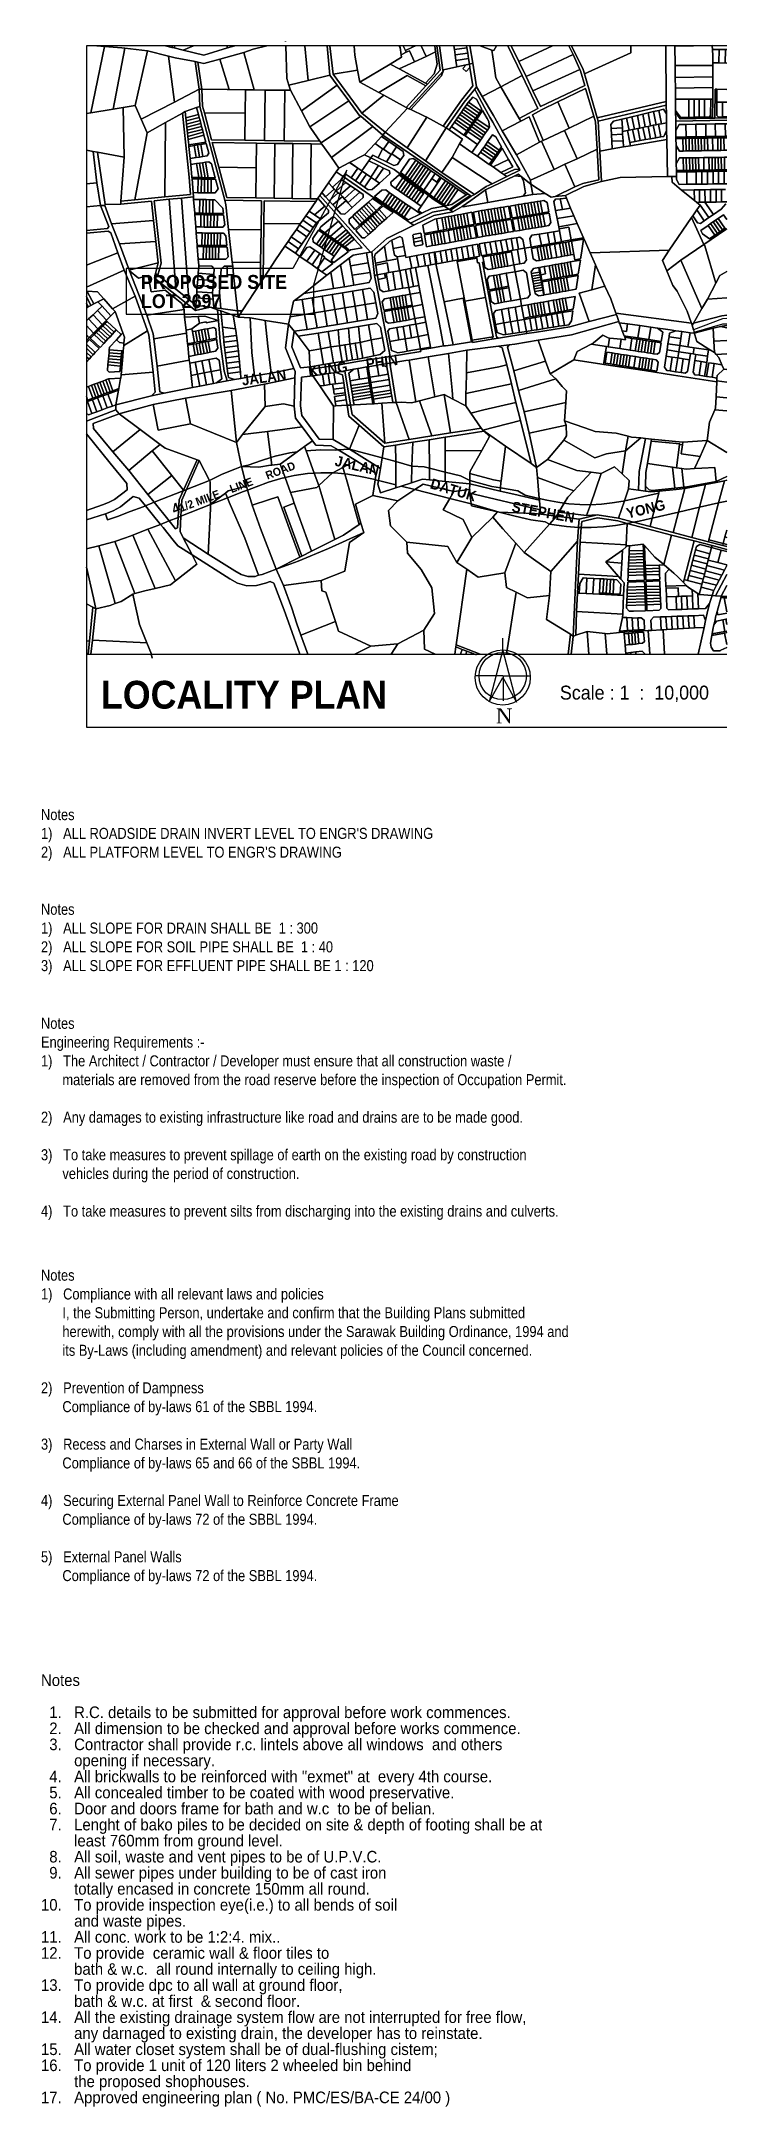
# Model space of a CAD drawing. Header units: inches. Extents: x 3562 to 70198, y -55726 to -1193.
# Drawn here: x 55212 to 70198, y -46881 to -1723 of the extents above; entities that cross this region are included whole.
import ezdxf

# ---------------------------------------------------------------- set-up
doc = ezdxf.new("R2010")
doc.units = ezdxf.units.IN
doc.header["$MEASUREMENT"] = 0
doc.layers.add('Locality Plan', color=7, linetype='Continuous')
doc.layers.add('Notes', color=7, linetype='Continuous')

msp = doc.modelspace()

# ---------------------------------------------------------------- texts
at = {"layer": 'Locality Plan', "color": 7, "char_height": 228.2, "attachment_point": 1}
for s, insert, width, rotation in [('\\pxsm0.83;\\fHelvetica|b1|i0|c0|p228.2031;\\W0.92;JALAN      KUNG     PHIN', (59581, -9025), 3739.44, 7.59), ('\\pxsm0.83;\\fHelvetica|b1|i0|c0|p228.2031;\\W0.92;JALAN', (61667, -10776), 1058.33, 346.8032), ('\\pxsm0.83;\\fHelvetica|b1|i0|c0|p228.2031;\\W0.92;DATUK', (63763, -11275), 1093.61, 343.5867), ('\\pxsm0.83;\\fHelvetica|b1|i0|c0|p228.2031;\\W0.92;STEPHEN', (65527, -11780), 1516.94, 349.586), ('\\pxsm0.83;\\fHelvetica|b1|i0|c0|p228.2031;\\W0.92;YONG', (67981, -11937), 952.5, 13.5106)]:
    msp.add_mtext(s, dxfattribs=dict(at, insert=insert, width=width, rotation=rotation))
at = {"layer": 'Locality Plan', "color": 7, "attachment_point": 1}
for s, insert, char_height, width in [('\\pxsm0.83;\\fHelvetica|b1|i0|c0|p608.5417;\\W0.92;LOCALITY PLAN', (56516, -15705), 608.54, 6773.33), ('\\pxsm0.83;\\fHelvetica|b0|i0|c0|p304.2708;\\W0.92;Scale : 1  :  10,000', (66550, -15811), 304.27, 3527.78)]:
    msp.add_mtext(s, dxfattribs=dict(at, insert=insert, char_height=char_height, width=width))
at = {"layer": 'Notes', "color": 7, "attachment_point": 1}
for s, insert, char_height, width in [("\\pxsm1.02;\\fGeneva|b0|i0|c0|p241.4323;\\W0.87;Notes\\P1)   ALL ROADSIDE DRAIN INVERT LEVEL TO ENGR'S DRAWING\\P2)   ALL PLATFORM LEVEL TO ENGR'S DRAWING", (55205, -18510), 241.43, 9595.56), ('\\pxsm1.02;\\fGeneva|b0|i0|c0|p241.4323;\\W0.87;Notes\\P1)   ALL SLOPE FOR DRAIN SHALL BE  1 : 300\\P2)   ALL SLOPE FOR SOIL PIPE SHALL BE  1 : 40\\P3)   ALL SLOPE FOR EFFLUENT PIPE SHALL BE 1 : 120', (55205, -20580), 241.43, 8325.56), ('\\pxsm1.02;\\fGeneva|b0|i0|c0|p241.4323;\\W0.87;Notes\\PEngineering Requirements :-\\P1)   The Architect / Contractor / Developer must ensure that all construction waste /\\P      materials are removed from the road reserve before the inspection of Occupation Permit.\\P\\P2)   Any damages to existing infrastructure like road and drains are to be made good.\\P\\P3)   To take measures to prevent spillage of earth on the existing road by construction\\P      vehicles during the period of construction.\\P\\P4)   To take measures to prevent silts from discharging into the existing drains and culverts.', (55205, -23073), 241.43, 14358.06), ('\\pxsm1.02;\\fGeneva|b0|i0|c0|p241.4323;\\W0.87;Notes\\P1)   Compliance with all relevant laws and policies\\P      I, the Submitting Person, undertake and confirm that the Building Plans submitted\\P      herewith, comply with all the provisions under the Sarawak Building Ordinance, 1994 and\\P      its By-Laws (including amendment) and relevant policies of the Council concerned.\\P\\P2)   Prevention of Dampness\\P      Compliance of by-laws 61 of the SBBL 1994.\\P\\P3)   Recess and Charses in External Wall or Party Wall\\P      Compliance of by-laws 65 and 66 of the SBBL 1994.\\P\\P4)   Securing External Panel Wall to Reinforce Concrete Frame\\P      Compliance of by-laws 72 of the SBBL 1994.\\P\\P5)   External Panel Walls\\P      Compliance of by-laws 72 of the SBBL 1994.', (55205, -28580), 241.43, 14287.5), ('\\pxsm0.83;\\fHelvetica|b0|i0|c0|p253.5590;\\W0.92;Notes\\P\\P  1.   R.C. details to be submitted for approval before work commences.\\P  2.   All dimension to be checked and approval before works commence.\\P  3.   Contractor shall provide r.c. lintels above all windows  and others \\P        opening if necessary.\\P  4.   All brickwalls to be reinforced with "exmet" at  every 4th course.\\P  5.   All concealed timber to be coated with wood preservative.\\P  6.   Door and doors frame for bath and w.c  to be of belian.\\P  7.   Lenght of bako piles to be decided on site & depth of footing shall be at \\P        least 760mm from ground level.\\P  8.   All soil, waste and vent pipes to be of U.P.V.C.\\P  9.   All sewer pipes under building to be of cast iron\\P        totally encased in concrete 150mm all round.\\P10.   To provide inspection eye(i.e.) to all bends of soil\\P        and waste pipes.\\P11.   All conc. work to be 1:2:4. mix..\\P12.   To provide  ceramic wall & floor tiles to \\P        bath & w.c.  all round internally to ceiling high.\\P13.   To provide dpc to all wall at ground floor,\\P        bath & w.c. at first  & second floor. \\P14.   All the existing drainage system flow are not interrupted for free flow,\\P        any darnaged to existing drain, the developer has to reinstate.\\P15.   All water closet system shall be of dual-flushing cistem;\\P16.   To provide 1 unit of 120 liters 2 wheeled bin behind\\P        the proposed shophouses.\\P17.   Approved engineering plan ( No. PMC/ES/BA-CE 24/00 )', (55205, -37429), 253.56, 11959.17)]:
    msp.add_mtext(s, dxfattribs=dict(at, insert=insert, char_height=char_height, width=width))

# ---------------------------------------------------------------- blocks, each defined once
blk = doc.blocks.new('PD_912704')
at = {"layer": 'Locality Plan', "color": 7}
for p, q in [((65300, -15029), (65300, -14771)), ((65300, -15600), (64698, -15600)), ((65300, -15600), (65908, -15600)), ((65309, -15593), (65309, -16142))]:
    blk.add_line(p, q, dxfattribs=at)
blk.add_lwpolyline([(65300, -15632), (65599, -16171), (65300, -15029), (65002, -16162), (65300, -15632)], dxfattribs=at)
for centre, radius in [((65300, -15632), 603), ((65300, -15600), 517)]:
    blk.add_circle(centre, radius, dxfattribs=at)
blk = doc.blocks.new('PD_912703')
at = {"layer": 'Locality Plan'}
blk.add_blockref('PD_912704', (0, 0), dxfattribs=at)
at = {"layer": 'Locality Plan', "color": 7, "insert": (65150, -16310), "char_height": 326.69, "width": 388.06, "attachment_point": 1, "rotation": 0.0228}
blk.add_mtext('\\pxsm0.89;\\fTimes|b0|i0|c0|p326.6869;\\W1.03;N', dxfattribs=at)
blk = doc.blocks.new('PD_912705')
at = {"layer": 'Locality Plan', "color": 7}
for p, q in [((60551, -1723), (60551, -1724)), ((60551, -1724), (60551, -1723)), ((56590, -1834), (56298, -3288)), ((56298, -3288), (56590, -1834)), ((56424, -1821), (56590, -1834)), ((56590, -1834), (56424, -1821)), ((56590, -1834), (56971, -1868)), ((56971, -1868), (56590, -1834)), ((56783, -3208), (57038, -1876)), ((57038, -1876), (56783, -3208)), ((56971, -1868), (57038, -1876)), ((57038, -1876), (56971, -1868)), ((57038, -1876), (57533, -1931)), ((57533, -1931), (57038, -1876)), ((57262, -3130), (57533, -1931)), ((57533, -1931), (57262, -3130)), ((57533, -1931), (57991, -2045)), ((57991, -2045), (57533, -1931)), ((58069, -1855), (57928, -1821)), ((57928, -1821), (58069, -1855)), ((57991, -2045), (58125, -3056)), ((58125, -3056), (57991, -2045)), ((57991, -2045), (58141, -2083)), ((58141, -2083), (57991, -2045)), ((58078, -1821), (58069, -1855)), ((58069, -1855), (58078, -1821)), ((58120, -1868), (58069, -1855)), ((58069, -1855), (58120, -1868)), ((58120, -1868), (58132, -1821)), ((58132, -1821), (58120, -1868)), ((58316, -1915), (58120, -1868)), ((58120, -1868), (58316, -1915)), ((58141, -2083), (58575, -2168)), ((58575, -2168), (58141, -2083)), ((58316, -1915), (58537, -1821)), ((58537, -1821), (58316, -1915)), ((58766, -2024), (58316, -1915)), ((58316, -1915), (58766, -2024)), ((58575, -2168), (58665, -2770)), ((58665, -2770), (58575, -2168)), ((58575, -2168), (58635, -2179)), ((58635, -2179), (58575, -2168)), ((58635, -2179), (58725, -2771)), ((58725, -2771), (58635, -2179)), ((58635, -2179), (58764, -2205)), ((58764, -2205), (58635, -2179)), ((58764, -2205), (59118, -2114)), ((59118, -2114), (58764, -2205)), ((59280, -1866), (58766, -2024)), ((58766, -2024), (59280, -1866)), ((59118, -2114), (59642, -1967)), ((59642, -1967), (59118, -2114)), ((59318, -2778), (59118, -2114)), ((59118, -2114), (59318, -2778)), ((59267, -1821), (59280, -1866)), ((59280, -1866), (59267, -1821)), ((59444, -1821), (59280, -1866)), ((59280, -1866), (59444, -1821)), ((59642, -1967), (59846, -1894)), ((59846, -1894), (59642, -1967)), ((59642, -1967), (59869, -2785)), ((59869, -2785), (59642, -1967)), ((59846, -1894), (60145, -1821)), ((60145, -1821), (59846, -1894)), ((60555, -1821), (60581, -2535)), ((60581, -2535), (60555, -1821)), ((61047, -2579), (60973, -1821)), ((60973, -1821), (61047, -2579)), ((61459, -1821), (61522, -2467)), ((61522, -2467), (61459, -1821)), ((61591, -2441), (61522, -1821)), ((61522, -1821), (61591, -2441)), ((62066, -2028), (62053, -1821)), ((62053, -1821), (62066, -2028)), ((62126, -2351), (62066, -2028)), ((62066, -2028), (62126, -2351)), ((62840, -2220), (62176, -2618)), ((62176, -2618), (62840, -2220)), ((63088, -2071), (62840, -2220)), ((62840, -2220), (63088, -2071)), ((63039, -2328), (62840, -2220)), ((62840, -2220), (63039, -2328)), ((63036, -1821), (63059, -1859)), ((63059, -1859), (63036, -1821)), ((63371, -2172), (63039, -2328)), ((63039, -2328), (63371, -2172)), ((63059, -1859), (63081, -2016)), ((63081, -2016), (63059, -1859)), ((63081, -2016), (63191, -1964)), ((63191, -1964), (63081, -2016)), ((63081, -2016), (63088, -2071)), ((63088, -2071), (63081, -2016)), ((63125, -1821), (63172, -1923)), ((63172, -1923), (63125, -1821)), ((63172, -1923), (63327, -1851)), ((63327, -1851), (63172, -1923)), ((63172, -1923), (63191, -1964)), ((63191, -1964), (63172, -1923)), ((63191, -1964), (63259, -1933)), ((63259, -1933), (63191, -1964)), ((63259, -1933), (63371, -2172)), ((63371, -2172), (63259, -1933)), ((63313, -1821), (63327, -1851)), ((63327, -1851), (63313, -1821)), ((63327, -1851), (63390, -1821)), ((63390, -1821), (63327, -1851)), ((63371, -2172), (63624, -2054)), ((63624, -2054), (63371, -2172)), ((63624, -2054), (63516, -1821)), ((63516, -1821), (63624, -2054)), ((63833, -1956), (63624, -2054)), ((63624, -2054), (63833, -1956)), ((63804, -2431), (63869, -2224)), ((63869, -2224), (63804, -2431)), ((63814, -1821), (63833, -1956)), ((63833, -1956), (63814, -1821)), ((63869, -2224), (63833, -1956)), ((63833, -1956), (63869, -2224)), ((63860, -1821), (63933, -2357)), ((63933, -2357), (63860, -1821)), ((63993, -2352), (63920, -1821)), ((63920, -1821), (63993, -2352)), ((64243, -1903), (64232, -1821)), ((64232, -1821), (64243, -1903)), ((64243, -1903), (64516, -1865)), ((64516, -1865), (64243, -1903)), ((64259, -2022), (64243, -1903)), ((64243, -1903), (64259, -2022)), ((64259, -2022), (64536, -1984)), ((64536, -1984), (64259, -2022)), ((64275, -2140), (64259, -2022)), ((64259, -2022), (64275, -2140)), ((64555, -2102), (64275, -2140)), ((64275, -2140), (64555, -2102)), ((64275, -2140), (64295, -2284)), ((64295, -2284), (64275, -2140)), ((64501, -2237), (64295, -2284)), ((64295, -2284), (64501, -2237)), ((64430, -2315), (64501, -2237)), ((64501, -2237), (64430, -2315)), ((64574, -2221), (64501, -2237)), ((64501, -2237), (64574, -2221)), ((64509, -1821), (64516, -1865)), ((64516, -1865), (64509, -1821)), ((64516, -1865), (64536, -1984)), ((64536, -1984), (64516, -1865)), ((64536, -1984), (64555, -2102)), ((64555, -2102), (64536, -1984)), ((64574, -2221), (64555, -2102)), ((64555, -2102), (64574, -2221)), ((64647, -2204), (64574, -2221)), ((64574, -2221), (64647, -2204)), ((64574, -2221), (64585, -2294)), ((64585, -2294), (64574, -2221)), ((64647, -2204), (64585, -1821)), ((64585, -1821), (64647, -2204)), ((64729, -2717), (64647, -2204)), ((64647, -2204), (64729, -2717)), ((64808, -1821), (65064, -1916)), ((65064, -1916), (64808, -1821)), ((65104, -2206), (65064, -1916)), ((65064, -1916), (65109, -1926)), ((65064, -1916), (65104, -2206)), ((65109, -1926), (65064, -1916)), ((65148, -2522), (65104, -2206)), ((65104, -2206), (65148, -2522)), ((65109, -1926), (65166, -1821)), ((65166, -1821), (65109, -1926)), ((65728, -2474), (65409, -1821)), ((65409, -1821), (65728, -2474)), ((65488, -1821), (65653, -2167)), ((65653, -2167), (65488, -1821)), ((65653, -2167), (66392, -1821)), ((66392, -1821), (65653, -2167)), ((65811, -2493), (65653, -2167)), ((65653, -2167), (65811, -2493)), ((65811, -2493), (66843, -2012)), ((66843, -2012), (65811, -2493)), ((66745, -1821), (66843, -2012)), ((66843, -2012), (66745, -1821)), ((66807, -1821), (67057, -2341)), ((67057, -2341), (66807, -1821)), ((66843, -2012), (66988, -2336)), ((66988, -2336), (66843, -2012)), ((67085, -2437), (68104, -1972)), ((68104, -1972), (67085, -2437)), ((68104, -1972), (68099, -1821)), ((68099, -1821), (68104, -1972)), ((68876, -3040), (68865, -1821)), ((68865, -1821), (68876, -3040)), ((69066, -1821), (69070, -2253)), ((69070, -2253), (69066, -1821)), ((69069, -1827), (69066, -1827)), ((69066, -1827), (69069, -1827)), ((69881, -1815), (69069, -1827)), ((69069, -1827), (69881, -1815)), ((69070, -2253), (69891, -2252)), ((69891, -2252), (69070, -2253)), ((69073, -2514), (69070, -2253)), ((69070, -2253), (69073, -2514)), ((69885, -1904), (69881, -1821)), ((69881, -1821), (69885, -1904)), ((69885, -1904), (70033, -1902)), ((70033, -1902), (69885, -1904)), ((69891, -2040), (69885, -1904)), ((69885, -1904), (69891, -2040)), ((69891, -2193), (69891, -2040)), ((69891, -2040), (69891, -2193)), ((69891, -2252), (69891, -2193)), ((69891, -2193), (70028, -2195)), ((70028, -2195), (69891, -2193)), ((69891, -2193), (69891, -2252)), ((69892, -2498), (69891, -2252)), ((69891, -2252), (69892, -2498)), ((70033, -1902), (70028, -2195)), ((70028, -2195), (70033, -1902)), ((70028, -2195), (70198, -2199)), ((70198, -2199), (70028, -2195)), ((70033, -1902), (70198, -1901)), ((70198, -1901), (70033, -1902)), ((70169, -1901), (70163, -2198)), ((70163, -2198), (70169, -1901)), ((60581, -2535), (60626, -2683)), ((60626, -2683), (60581, -2535)), ((60626, -2683), (61047, -2579)), ((61047, -2579), (60626, -2683)), ((60659, -2795), (60626, -2683)), ((60626, -2683), (60659, -2795)), ((60899, -3243), (61680, -2680)), ((61680, -2680), (60899, -3243)), ((61522, -2467), (61047, -2579)), ((61047, -2579), (61522, -2467)), ((61522, -2467), (61680, -2680)), ((61680, -2680), (61522, -2467)), ((62126, -2351), (61591, -2441)), ((61591, -2441), (62126, -2351)), ((61591, -2441), (62219, -3295)), ((62219, -3295), (61591, -2441)), ((61680, -2680), (61935, -3028)), ((61935, -3028), (61680, -2680)), ((62176, -2618), (62126, -2351)), ((62126, -2351), (62176, -2618)), ((62591, -2843), (62176, -2618)), ((62176, -2618), (62591, -2843)), ((63211, -2472), (62591, -2843)), ((62591, -2843), (63211, -2472)), ((63614, -2639), (63039, -2328)), ((63039, -2328), (63614, -2639)), ((63623, -2695), (63191, -3167)), ((63191, -3167), (63623, -2695)), ((63623, -2695), (63211, -2472)), ((63211, -2472), (63623, -2695)), ((63996, -2377), (63246, -3196)), ((63246, -3196), (63996, -2377)), ((63964, -2479), (63289, -3216)), ((63289, -3216), (63964, -2479)), ((63614, -2639), (63804, -2431)), ((63804, -2431), (63614, -2639)), ((63655, -2661), (63614, -2639)), ((63614, -2639), (63655, -2661)), ((63655, -2661), (63623, -2695)), ((63623, -2695), (63655, -2661)), ((63933, -2357), (63655, -2661)), ((63655, -2661), (63933, -2357)), ((63996, -2377), (63964, -2479)), ((63964, -2479), (63996, -2377)), ((64005, -2349), (63993, -2352)), ((63993, -2352), (64005, -2349)), ((63993, -2352), (63996, -2377)), ((63996, -2377), (63993, -2352)), ((64005, -2349), (63996, -2377)), ((63996, -2377), (64005, -2349)), ((64295, -2284), (64005, -2349)), ((64005, -2349), (64295, -2284)), ((64397, -3011), (64650, -2696)), ((64650, -2696), (64397, -3011)), ((64504, -2382), (64430, -2315)), ((64430, -2315), (64504, -2382)), ((64585, -2294), (64504, -2382)), ((64504, -2382), (64585, -2294)), ((64650, -2696), (64585, -2294)), ((64585, -2294), (64650, -2696)), ((65260, -2717), (65148, -2522)), ((65148, -2522), (65260, -2717)), ((65260, -2717), (65728, -2474)), ((65728, -2474), (65260, -2717)), ((65728, -2474), (66069, -3191)), ((66069, -3191), (65728, -2474)), ((65961, -2804), (65811, -2493)), ((65811, -2493), (65961, -2804)), ((66988, -2336), (65961, -2804)), ((65961, -2804), (66988, -2336)), ((66128, -3150), (67098, -2690)), ((67098, -2690), (66128, -3150)), ((66998, -2366), (66988, -2336)), ((66988, -2336), (66998, -2366)), ((67098, -2690), (66998, -2366)), ((66998, -2366), (67098, -2690)), ((67057, -2341), (67085, -2437)), ((67085, -2437), (67057, -2341)), ((67085, -2437), (67367, -3399)), ((67367, -3399), (67085, -2437)), ((69892, -2498), (69073, -2514)), ((69073, -2514), (69892, -2498)), ((69073, -2514), (69075, -2747)), ((69075, -2747), (69073, -2514)), ((69892, -2734), (69892, -2498)), ((69892, -2498), (69892, -2734)), ((57005, -3172), (57262, -3130)), ((57262, -3130), (57005, -3172)), ((57262, -3130), (57392, -3423)), ((57392, -3423), (57262, -3130)), ((58125, -3056), (57392, -3423)), ((57392, -3423), (58125, -3056)), ((58665, -2770), (58125, -3056)), ((58125, -3056), (58665, -2770)), ((58679, -3147), (58608, -3172)), ((58608, -3172), (58679, -3147)), ((58725, -2771), (58665, -2770)), ((58665, -2770), (58679, -3147)), ((58665, -2770), (58725, -2771)), ((58679, -3147), (58665, -2770)), ((59223, -5200), (58679, -3147)), ((58679, -3147), (59223, -5200)), ((58725, -2771), (58739, -3138)), ((58739, -3138), (58725, -2771)), ((58725, -2771), (59275, -2778)), ((59275, -2778), (58725, -2771)), ((58739, -3138), (58778, -3285)), ((58778, -3285), (58739, -3138)), ((59275, -2778), (59318, -2778)), ((59318, -2778), (59275, -2778)), ((59318, -2778), (59674, -2783)), ((59674, -2783), (59318, -2778)), ((59667, -3296), (59674, -2783)), ((59674, -2783), (59667, -3296)), ((59674, -2783), (59869, -2785)), ((59869, -2785), (59674, -2783)), ((59869, -2785), (60106, -2788)), ((60106, -2788), (59869, -2785)), ((60092, -3894), (60106, -2788)), ((60106, -2788), (60092, -3894)), ((60106, -2788), (60538, -2793)), ((60538, -2793), (60106, -2788)), ((60538, -2793), (60524, -3899)), ((60524, -3899), (60538, -2793)), ((60538, -2793), (60659, -2795)), ((60659, -2795), (60538, -2793)), ((60659, -2795), (60899, -3243)), ((60899, -3243), (60659, -2795)), ((61086, -3593), (61935, -3028)), ((61935, -3028), (61086, -3593)), ((61935, -3028), (62165, -3336)), ((62165, -3336), (61935, -3028)), ((62219, -3295), (62703, -2904)), ((62703, -2904), (62219, -3295)), ((62591, -2843), (62703, -2904)), ((62703, -2904), (62591, -2843)), ((62703, -2904), (63191, -3167)), ((63191, -3167), (62703, -2904)), ((64001, -3582), (64397, -3011)), ((64397, -3011), (64001, -3582)), ((64067, -3618), (64458, -3056)), ((64458, -3056), (64067, -3618)), ((64458, -3056), (64688, -2769)), ((64688, -2769), (64458, -3056)), ((64475, -3162), (64513, -3107)), ((64513, -3107), (64475, -3162)), ((64513, -3107), (64518, -3101)), ((64518, -3101), (64513, -3107)), ((64513, -3107), (64784, -3296)), ((64784, -3296), (64513, -3107)), ((64518, -3101), (64555, -3055)), ((64555, -3055), (64518, -3101)), ((64555, -3055), (64644, -2944)), ((64644, -2944), (64555, -3055)), ((64555, -3055), (64823, -3241)), ((64823, -3241), (64555, -3055)), ((64644, -2944), (64728, -2990)), ((64728, -2990), (64644, -2944)), ((64688, -2769), (64729, -2717)), ((64729, -2717), (64688, -2769)), ((64688, -2769), (64727, -2840)), ((64727, -2840), (64688, -2769)), ((64727, -2840), (64904, -3167)), ((64904, -3167), (64727, -2840)), ((64728, -2990), (64846, -3207)), ((64846, -3207), (64728, -2990)), ((64853, -2928), (64729, -2717)), ((64729, -2717), (64853, -2928)), ((64853, -2928), (65260, -2717)), ((65260, -2717), (64853, -2928)), ((65099, -3345), (64853, -2928)), ((64853, -2928), (65099, -3345)), ((65260, -2717), (65662, -3412)), ((65662, -3412), (65260, -2717)), ((65961, -2804), (66128, -3150)), ((66128, -3150), (65961, -2804)), ((66149, -3225), (66502, -3050)), ((66502, -3050), (66149, -3225)), ((67114, -2755), (66502, -3050)), ((66502, -3050), (67114, -2755)), ((66502, -3050), (66752, -3621)), ((66752, -3621), (66502, -3050)), ((67289, -3363), (67114, -2755)), ((67114, -2755), (67289, -3363)), ((67367, -3399), (68876, -3040)), ((68876, -3040), (67367, -3399)), ((67388, -3471), (68876, -3117)), ((68876, -3117), (67388, -3471)), ((68876, -3117), (68876, -3040)), ((68876, -3040), (68876, -3117)), ((68876, -3117), (68879, -3312)), ((68879, -3312), (68876, -3117)), ((69075, -2747), (69892, -2734)), ((69892, -2734), (69075, -2747)), ((69075, -2747), (69077, -2986)), ((69077, -2986), (69075, -2747)), ((69077, -2986), (69080, -3239)), ((69080, -3239), (69077, -2986)), ((69077, -2986), (69369, -2988)), ((69369, -2988), (69077, -2986)), ((69369, -3387), (69369, -2988)), ((69369, -2988), (69484, -2989)), ((69369, -2988), (69369, -3387)), ((69484, -2989), (69369, -2988)), ((69484, -3385), (69484, -2989)), ((69484, -2989), (69599, -2989)), ((69484, -2989), (69484, -3385)), ((69599, -2989), (69484, -2989)), ((69599, -2989), (69599, -3383)), ((69599, -3383), (69599, -2989)), ((69599, -2989), (69714, -2990)), ((69714, -2990), (69599, -2989)), ((69714, -3381), (69714, -2990)), ((69714, -2990), (69850, -2991)), ((69714, -2990), (69714, -3381)), ((69850, -2991), (69714, -2990)), ((69847, -3343), (69850, -2991)), ((69850, -2991), (69847, -3343)), ((69850, -2991), (69892, -2991)), ((69892, -2991), (69850, -2991)), ((69892, -2991), (69889, -3379)), ((69889, -3379), (69892, -2991)), ((69892, -2991), (69892, -2734)), ((69892, -2734), (69892, -2991)), ((69942, -2772), (69937, -3404)), ((69937, -3404), (69942, -2772)), ((69985, -2772), (69942, -2772)), ((69942, -2772), (69985, -2772)), ((69982, -3053), (69980, -3344)), ((69980, -3344), (69982, -3053)), ((69985, -2772), (69982, -3053)), ((69982, -3053), (69985, -2772)), ((70107, -3055), (69982, -3053)), ((69982, -3053), (70107, -3055)), ((70198, -2776), (69985, -2772)), ((69985, -2772), (70198, -2776)), ((70104, -3378), (70107, -3055)), ((70107, -3055), (70104, -3378)), ((70198, -3056), (70107, -3055)), ((70107, -3055), (70198, -3056)), ((56198, -3305), (56298, -3288)), ((56298, -3288), (56198, -3305)), ((56298, -3288), (56783, -3208)), ((56783, -3208), (56298, -3288)), ((56783, -3208), (57005, -3172)), ((57005, -3172), (56783, -3208)), ((57026, -4257), (57005, -3172)), ((57005, -3172), (57026, -4257)), ((57392, -3423), (57527, -3725)), ((57527, -3725), (57392, -3423)), ((57527, -3725), (57929, -3501)), ((57929, -3501), (57527, -3725)), ((57929, -3501), (57916, -5127)), ((57916, -5127), (57929, -3501)), ((58302, -3292), (57929, -3501)), ((57929, -3501), (58302, -3292)), ((58360, -3261), (58302, -3292)), ((58302, -3292), (58360, -3261)), ((58446, -4697), (58302, -3292)), ((58302, -3292), (58446, -4697)), ((58608, -3172), (58360, -3261)), ((58360, -3261), (58608, -3172)), ((58373, -3397), (58360, -3261)), ((58360, -3261), (58373, -3397)), ((58373, -3397), (58649, -3324)), ((58649, -3324), (58373, -3397)), ((58380, -3464), (58373, -3397)), ((58373, -3397), (58380, -3464)), ((58380, -3464), (58666, -3389)), ((58666, -3389), (58380, -3464)), ((58387, -3532), (58380, -3464)), ((58380, -3464), (58387, -3532)), ((58387, -3532), (58683, -3453)), ((58683, -3453), (58387, -3532)), ((58394, -3599), (58387, -3532)), ((58387, -3532), (58394, -3599)), ((58394, -3599), (58700, -3518)), ((58700, -3518), (58394, -3599)), ((58401, -3667), (58394, -3599)), ((58394, -3599), (58401, -3667)), ((58401, -3667), (58717, -3583)), ((58717, -3583), (58401, -3667)), ((58608, -3172), (58649, -3324)), ((58649, -3324), (58608, -3172)), ((58649, -3324), (58666, -3389)), ((58666, -3389), (58649, -3324)), ((58666, -3389), (58683, -3453)), ((58683, -3453), (58666, -3389)), ((58683, -3453), (58700, -3518)), ((58700, -3518), (58683, -3453)), ((58700, -3518), (58717, -3583)), ((58717, -3583), (58700, -3518)), ((58717, -3583), (58734, -3648)), ((58734, -3648), (58717, -3583)), ((58778, -3285), (58935, -3879)), ((58935, -3879), (58778, -3285)), ((58778, -3285), (59667, -3296)), ((59667, -3296), (58778, -3285)), ((59660, -3888), (59667, -3296)), ((59667, -3296), (59660, -3888)), ((60899, -3243), (61086, -3593)), ((61086, -3593), (60899, -3243)), ((61102, -3623), (61086, -3593)), ((61086, -3593), (61102, -3623)), ((61328, -3943), (62196, -3362)), ((62196, -3362), (61328, -3943)), ((62458, -3584), (61555, -4266)), ((61555, -4266), (62458, -3584)), ((62165, -3336), (62196, -3362)), ((62196, -3362), (62165, -3336)), ((62196, -3362), (62458, -3584)), ((62458, -3584), (62196, -3362)), ((62219, -3295), (62733, -3712)), ((62733, -3712), (62219, -3295)), ((62458, -3584), (62679, -3772)), ((62679, -3772), (62458, -3584)), ((63218, -3182), (62733, -3712)), ((62733, -3712), (63218, -3182)), ((63191, -3167), (63218, -3182)), ((63218, -3182), (63191, -3167)), ((63213, -4055), (63640, -3385)), ((63640, -3385), (63213, -4055)), ((63218, -3182), (63246, -3196)), ((63246, -3196), (63218, -3182)), ((63246, -3196), (63289, -3216)), ((63289, -3216), (63246, -3196)), ((63289, -3216), (63592, -3359)), ((63592, -3359), (63289, -3216)), ((63592, -3359), (63640, -3385)), ((63640, -3385), (63592, -3359)), ((63640, -3385), (64001, -3582)), ((64001, -3582), (63640, -3385)), ((64001, -3582), (64067, -3618)), ((64067, -3618), (64001, -3582)), ((64129, -3661), (64180, -3587)), ((64180, -3587), (64129, -3661)), ((64180, -3587), (64246, -3492)), ((64246, -3492), (64180, -3587)), ((64451, -3775), (64180, -3587)), ((64180, -3587), (64451, -3775)), ((64246, -3492), (64284, -3437)), ((64284, -3437), (64246, -3492)), ((64246, -3492), (64517, -3681)), ((64517, -3681), (64246, -3492)), ((64284, -3437), (64322, -3382)), ((64322, -3382), (64284, -3437)), ((64284, -3437), (64555, -3626)), ((64555, -3626), (64284, -3437)), ((64322, -3382), (64360, -3327)), ((64360, -3327), (64322, -3382)), ((64322, -3382), (64593, -3571)), ((64593, -3571), (64322, -3382)), ((64360, -3327), (64399, -3272)), ((64399, -3272), (64360, -3327)), ((64360, -3327), (64631, -3516)), ((64631, -3516), (64360, -3327)), ((64399, -3272), (64437, -3217)), ((64437, -3217), (64399, -3272)), ((64399, -3272), (64670, -3461)), ((64670, -3461), (64399, -3272)), ((64437, -3217), (64475, -3162)), ((64475, -3162), (64437, -3217)), ((64437, -3217), (64708, -3406)), ((64708, -3406), (64437, -3217)), ((64475, -3162), (64746, -3351)), ((64746, -3351), (64475, -3162)), ((64593, -3571), (64555, -3626)), ((64555, -3626), (64593, -3571)), ((64580, -3643), (64618, -3588)), ((64618, -3588), (64580, -3643)), ((64631, -3516), (64593, -3571)), ((64593, -3571), (64631, -3516)), ((64618, -3588), (64656, -3533)), ((64656, -3533), (64618, -3588)), ((64618, -3588), (64889, -3776)), ((64889, -3776), (64618, -3588)), ((64670, -3461), (64631, -3516)), ((64631, -3516), (64670, -3461)), ((64656, -3533), (64694, -3478)), ((64694, -3478), (64656, -3533)), ((64656, -3533), (64927, -3721)), ((64927, -3721), (64656, -3533)), ((64708, -3406), (64670, -3461)), ((64670, -3461), (64708, -3406)), ((64694, -3478), (64732, -3423)), ((64732, -3423), (64694, -3478)), ((64694, -3478), (64965, -3666)), ((64965, -3666), (64694, -3478)), ((64746, -3351), (64708, -3406)), ((64708, -3406), (64746, -3351)), ((64732, -3423), (64862, -3236)), ((64862, -3236), (64732, -3423)), ((64732, -3423), (65003, -3611)), ((65003, -3611), (64732, -3423)), ((64784, -3296), (64746, -3351)), ((64746, -3351), (64784, -3296)), ((64823, -3241), (64784, -3296)), ((64784, -3296), (64823, -3241)), ((64846, -3207), (64823, -3241)), ((64823, -3241), (64846, -3207)), ((64862, -3236), (64959, -3414)), ((64959, -3414), (64862, -3236)), ((64904, -3167), (65020, -3380)), ((65020, -3380), (64904, -3167)), ((64959, -3414), (64995, -3478)), ((64995, -3478), (64959, -3414)), ((65003, -3611), (64965, -3666)), ((64965, -3666), (65003, -3611)), ((64995, -3478), (65011, -3601)), ((65011, -3601), (64995, -3478)), ((65011, -3601), (65003, -3611)), ((65003, -3611), (65011, -3601)), ((65020, -3380), (65085, -3494)), ((65085, -3494), (65020, -3380)), ((65085, -3494), (65127, -3568)), ((65127, -3568), (65085, -3494)), ((65289, -3678), (65099, -3345)), ((65099, -3345), (65289, -3678)), ((65127, -3568), (65167, -3639)), ((65167, -3639), (65127, -3568)), ((65697, -3472), (65289, -3678)), ((65289, -3678), (65697, -3472)), ((66069, -3191), (65662, -3412)), ((65662, -3412), (66069, -3191)), ((65662, -3412), (65697, -3472)), ((65697, -3472), (65662, -3412)), ((65881, -3372), (65697, -3472)), ((65697, -3472), (65881, -3372)), ((66106, -3931), (65881, -3372)), ((65881, -3372), (66106, -3931)), ((65950, -3333), (66149, -3225)), ((66149, -3225), (65950, -3333)), ((66185, -3894), (65950, -3333)), ((65950, -3333), (66185, -3894)), ((66752, -3621), (67289, -3363)), ((67289, -3363), (66752, -3621)), ((67326, -3483), (67289, -3363)), ((67289, -3363), (67326, -3483)), ((67365, -4084), (67326, -3483)), ((67326, -3483), (67365, -4084)), ((67367, -3399), (67388, -3471)), ((67388, -3471), (67367, -3399)), ((67422, -4122), (67388, -3471)), ((67388, -3471), (67422, -4122)), ((67667, -3542), (67722, -3469)), ((67722, -3469), (67667, -3542)), ((67671, -3630), (67667, -3542)), ((67667, -3542), (67671, -3630)), ((67722, -3469), (67906, -3425)), ((67906, -3425), (67722, -3469)), ((67906, -3425), (68010, -3400)), ((68010, -3400), (67906, -3425)), ((67916, -3618), (67906, -3425)), ((67906, -3425), (67916, -3618)), ((68010, -3400), (68127, -3372)), ((68127, -3372), (68010, -3400)), ((68010, -3400), (68063, -3666)), ((68063, -3666), (68010, -3400)), ((68127, -3372), (68244, -3345)), ((68244, -3345), (68127, -3372)), ((68127, -3372), (68181, -3642)), ((68181, -3642), (68127, -3372)), ((68244, -3345), (68361, -3317)), ((68361, -3317), (68244, -3345)), ((68244, -3345), (68299, -3619)), ((68299, -3619), (68244, -3345)), ((68299, -3619), (68366, -3605)), ((68366, -3605), (68299, -3619)), ((68477, -3289), (68361, -3317)), ((68361, -3317), (68477, -3289)), ((68361, -3317), (68416, -3595)), ((68416, -3595), (68361, -3317)), ((68366, -3605), (68416, -3595)), ((68416, -3595), (68366, -3605)), ((68366, -3605), (68420, -3872)), ((68420, -3872), (68366, -3605)), ((68416, -3595), (68479, -3583)), ((68479, -3583), (68416, -3595)), ((68594, -3261), (68477, -3289)), ((68477, -3289), (68594, -3261)), ((68477, -3289), (68534, -3571)), ((68534, -3571), (68477, -3289)), ((68479, -3583), (68534, -3571)), ((68534, -3571), (68479, -3583)), ((68479, -3583), (68533, -3853)), ((68533, -3853), (68479, -3583)), ((68534, -3571), (68592, -3560)), ((68592, -3560), (68534, -3571)), ((68592, -3560), (68652, -3548)), ((68652, -3548), (68592, -3560)), ((68592, -3560), (68646, -3833)), ((68646, -3833), (68592, -3560)), ((68594, -3261), (68711, -3233)), ((68711, -3233), (68594, -3261)), ((68652, -3548), (68594, -3261)), ((68594, -3261), (68652, -3548)), ((68652, -3548), (68704, -3537)), ((68704, -3537), (68652, -3548)), ((68704, -3537), (68769, -3524)), ((68769, -3524), (68704, -3537)), ((68704, -3537), (68760, -3813)), ((68760, -3813), (68704, -3537)), ((68711, -3233), (68814, -3209)), ((68814, -3209), (68711, -3233)), ((68711, -3233), (68769, -3524)), ((68769, -3524), (68711, -3233)), ((68769, -3524), (68882, -3502)), ((68882, -3502), (68769, -3524)), ((68814, -3209), (68879, -3312)), ((68879, -3312), (68814, -3209)), ((68879, -3312), (68882, -3502)), ((68882, -3502), (68879, -3312)), ((68882, -3502), (68885, -3670)), ((68885, -3670), (68882, -3502)), ((69080, -3239), (69080, -3280)), ((69080, -3280), (69080, -3239)), ((69080, -3239), (69187, -3385)), ((69187, -3385), (69080, -3239)), ((69080, -3280), (69082, -3423)), ((69082, -3423), (69080, -3280)), ((69080, -3280), (69182, -3420)), ((69182, -3420), (69080, -3280)), ((69082, -3423), (69082, -3471)), ((69082, -3471), (69082, -3423)), ((69082, -3471), (70198, -3450)), ((70198, -3450), (69082, -3471)), ((69082, -3471), (69085, -3673)), ((69085, -3673), (69082, -3471)), ((69085, -3673), (69155, -3544)), ((69155, -3544), (69085, -3673)), ((69155, -3544), (69307, -3541)), ((69307, -3541), (69155, -3544)), ((69182, -3420), (69889, -3405)), ((69889, -3405), (69182, -3420)), ((69187, -3385), (69369, -3387)), ((69369, -3387), (69187, -3385)), ((69307, -3541), (69521, -3537)), ((69521, -3537), (69307, -3541)), ((69307, -3541), (69315, -3814)), ((69315, -3814), (69307, -3541)), ((69484, -3385), (69369, -3387)), ((69369, -3387), (69484, -3385)), ((69599, -3383), (69484, -3385)), ((69484, -3385), (69599, -3383)), ((69521, -3537), (69738, -3532)), ((69738, -3532), (69521, -3537)), ((69521, -3537), (69529, -3810)), ((69529, -3810), (69521, -3537)), ((69714, -3381), (69599, -3383)), ((69599, -3383), (69714, -3381)), ((69813, -3380), (69714, -3381)), ((69714, -3381), (69813, -3380)), ((69738, -3532), (69948, -3527)), ((69948, -3527), (69738, -3532)), ((69740, -3807), (69738, -3532)), ((69738, -3532), (69740, -3807)), ((69813, -3380), (69847, -3343)), ((69847, -3343), (69813, -3380)), ((69889, -3379), (69813, -3380)), ((69813, -3380), (69889, -3379)), ((69889, -3405), (69889, -3379)), ((69889, -3379), (69889, -3405)), ((69937, -3404), (69889, -3405)), ((69889, -3405), (69937, -3404)), ((70198, -3398), (69937, -3404)), ((69937, -3404), (70198, -3398)), ((69948, -3527), (70163, -3525)), ((70163, -3525), (69948, -3527)), ((69954, -3803), (69948, -3527)), ((69948, -3527), (69954, -3803)), ((69980, -3344), (70015, -3379)), ((70015, -3379), (69980, -3344)), ((70015, -3379), (70104, -3378)), ((70104, -3378), (70015, -3379)), ((70104, -3378), (70198, -3375)), ((70198, -3375), (70104, -3378)), ((70163, -3525), (70198, -3524)), ((70198, -3524), (70163, -3525)), ((70163, -3525), (70168, -3799)), ((70168, -3799), (70163, -3525)), ((57527, -3725), (57257, -5192)), ((57257, -5192), (57527, -3725)), ((58408, -3734), (58401, -3667)), ((58401, -3667), (58408, -3734)), ((58408, -3734), (58734, -3648)), ((58734, -3648), (58408, -3734)), ((58415, -3802), (58408, -3734)), ((58408, -3734), (58415, -3802)), ((58415, -3802), (58752, -3712)), ((58752, -3712), (58415, -3802)), ((58422, -3869), (58415, -3802)), ((58415, -3802), (58422, -3869)), ((58422, -3869), (58769, -3777)), ((58769, -3777), (58422, -3869)), ((58434, -3990), (58422, -3869)), ((58422, -3869), (58434, -3990)), ((58809, -3930), (58434, -3990)), ((58434, -3990), (58809, -3930)), ((58437, -4020), (58434, -3990)), ((58434, -3990), (58437, -4020)), ((58437, -4020), (58557, -4001)), ((58557, -4001), (58437, -4020)), ((58464, -4289), (58437, -4020)), ((58437, -4020), (58464, -4289)), ((58557, -4001), (58629, -3989)), ((58629, -3989), (58557, -4001)), ((58557, -4001), (58600, -4267)), ((58600, -4267), (58557, -4001)), ((58629, -3989), (58700, -3978)), ((58700, -3978), (58629, -3989)), ((58629, -3989), (58672, -4256)), ((58672, -4256), (58629, -3989)), ((58700, -3978), (58817, -3959)), ((58817, -3959), (58700, -3978)), ((58700, -3978), (58743, -4244)), ((58743, -4244), (58700, -3978)), ((58734, -3648), (58752, -3712)), ((58752, -3712), (58734, -3648)), ((58752, -3712), (58769, -3777)), ((58769, -3777), (58752, -3712)), ((58769, -3777), (58809, -3930)), ((58809, -3930), (58769, -3777)), ((58817, -3959), (58872, -4166)), ((58872, -4166), (58817, -3959)), ((58935, -3879), (59660, -3888)), ((59660, -3888), (58935, -3879)), ((59916, -3951), (58951, -3939)), ((58951, -3939), (59094, -4478)), ((59094, -4478), (58951, -3939)), ((58951, -3939), (59916, -3951)), ((60092, -3894), (59660, -3888)), ((59660, -3888), (60092, -3894)), ((59916, -3951), (59909, -4488)), ((59909, -4488), (59916, -3951)), ((60315, -3956), (59916, -3951)), ((59916, -3951), (60315, -3956)), ((60524, -3899), (60092, -3894)), ((60092, -3894), (60524, -3899)), ((60300, -5154), (60315, -3956)), ((60315, -3956), (60300, -5154)), ((60714, -3961), (60315, -3956)), ((60315, -3956), (60714, -3961)), ((60524, -3899), (61303, -3909)), ((61303, -3909), (60524, -3899)), ((60699, -5159), (60714, -3961)), ((60714, -3961), (60699, -5159)), ((60714, -3961), (61114, -3966)), ((61114, -3966), (60714, -3961)), ((61114, -3966), (61099, -5164)), ((61099, -5164), (61114, -3966)), ((61303, -3909), (61102, -3623)), ((61102, -3623), (61303, -3909)), ((61114, -3966), (61346, -3969)), ((61346, -3969), (61114, -3966)), ((61303, -3909), (61328, -3943)), ((61328, -3943), (61303, -3909)), ((61346, -3969), (61328, -3943)), ((61328, -3943), (61346, -3969)), ((61555, -4266), (61346, -3969)), ((61346, -3969), (61555, -4266)), ((62508, -3958), (62280, -4208)), ((62280, -4208), (62508, -3958)), ((62509, -3957), (62508, -3958)), ((62508, -3958), (62509, -3957)), ((62648, -3805), (62509, -3957)), ((62509, -3957), (62648, -3805)), ((62675, -4071), (62509, -3957)), ((62509, -3957), (62675, -4071)), ((62679, -3772), (62648, -3805)), ((62648, -3805), (62679, -3772)), ((62648, -3805), (62809, -3916)), ((62809, -3916), (62648, -3805)), ((62679, -3772), (62733, -3712)), ((62733, -3712), (62679, -3772)), ((63258, -4171), (62679, -3772)), ((62679, -3772), (63258, -4171)), ((62693, -4084), (62809, -3916)), ((62809, -3916), (62693, -4084)), ((62733, -3712), (63213, -4055)), ((63213, -4055), (62733, -3712)), ((62809, -3916), (62979, -4033)), ((62979, -4033), (62809, -3916)), ((62979, -4033), (62875, -4184)), ((62875, -4184), (62979, -4033)), ((62979, -4033), (63122, -4132)), ((63122, -4132), (62979, -4033)), ((63213, -4055), (63613, -4336)), ((63613, -4336), (63213, -4055)), ((63613, -4336), (64067, -3618)), ((64067, -3618), (63613, -4336)), ((64067, -3618), (64129, -3661)), ((64129, -3661), (64067, -3618)), ((64129, -3661), (64423, -3864)), ((64423, -3864), (64129, -3661)), ((64198, -4263), (64354, -3965)), ((64354, -3965), (64198, -4263)), ((64423, -3864), (64354, -3965)), ((64354, -3965), (64423, -3864)), ((64354, -3965), (64355, -3966)), ((64355, -3966), (64354, -3965)), ((64355, -3966), (64627, -4153)), ((64627, -4153), (64355, -3966)), ((64517, -3681), (64451, -3775)), ((64451, -3775), (64517, -3681)), ((64451, -3775), (64476, -3792)), ((64476, -3792), (64451, -3775)), ((64476, -3792), (64541, -3698)), ((64541, -3698), (64476, -3792)), ((64747, -3981), (64476, -3792)), ((64476, -3792), (64747, -3981)), ((64555, -3626), (64517, -3681)), ((64517, -3681), (64555, -3626)), ((64541, -3698), (64580, -3643)), ((64580, -3643), (64541, -3698)), ((64812, -3886), (64541, -3698)), ((64541, -3698), (64812, -3886)), ((64580, -3643), (64850, -3831)), ((64850, -3831), (64580, -3643)), ((64747, -3981), (64627, -4153)), ((64627, -4153), (64747, -3981)), ((64812, -3886), (64747, -3981)), ((64747, -3981), (64812, -3886)), ((64850, -3831), (64812, -3886)), ((64812, -3886), (64850, -3831)), ((64889, -3776), (64850, -3831)), ((64850, -3831), (64889, -3776)), ((64854, -4089), (64892, -4034)), ((64892, -4034), (64854, -4089)), ((64927, -3721), (64889, -3776)), ((64889, -3776), (64927, -3721)), ((64892, -4034), (64931, -3979)), ((64931, -3979), (64892, -4034)), ((64892, -4034), (65148, -4210)), ((65148, -4210), (64892, -4034)), ((64965, -3666), (64927, -3721)), ((64927, -3721), (64965, -3666)), ((64931, -3979), (64969, -3924)), ((64969, -3924), (64931, -3979)), ((64931, -3979), (65186, -4155)), ((65186, -4155), (64931, -3979)), ((64969, -3924), (65076, -3769)), ((65076, -3769), (64969, -3924)), ((65224, -4100), (64969, -3924)), ((64969, -3924), (65224, -4100)), ((65030, -4431), (65289, -4059)), ((65289, -4059), (65030, -4431)), ((65076, -3769), (65151, -3814)), ((65151, -3814), (65076, -3769)), ((65151, -3814), (65273, -4030)), ((65273, -4030), (65151, -3814)), ((65167, -3639), (65218, -3729)), ((65218, -3729), (65167, -3639)), ((65218, -3729), (65609, -4423)), ((65609, -4423), (65218, -3729)), ((65273, -4030), (65224, -4100)), ((65224, -4100), (65273, -4030)), ((65599, -4203), (65289, -3678)), ((65289, -3678), (65599, -4203)), ((65289, -4059), (65429, -4308)), ((65429, -4308), (65289, -4059)), ((65599, -4203), (66106, -3931)), ((66106, -3931), (65599, -4203)), ((66106, -3931), (66146, -3910)), ((66146, -3910), (66106, -3931)), ((66146, -3910), (66185, -3894)), ((66185, -3894), (66146, -3910)), ((66146, -3910), (66425, -4523)), ((66425, -4523), (66146, -3910)), ((66185, -3894), (66653, -3672)), ((66653, -3672), (66185, -3894)), ((66752, -3621), (66653, -3672)), ((66653, -3672), (66752, -3621)), ((66653, -3672), (66927, -4290)), ((66927, -4290), (66653, -3672)), ((67671, -3630), (67916, -3618)), ((67916, -3618), (67671, -3630)), ((67679, -3770), (67671, -3630)), ((67671, -3630), (67679, -3770)), ((67679, -3770), (67923, -3757)), ((67923, -3757), (67679, -3770)), ((67686, -3910), (67679, -3770)), ((67679, -3770), (67686, -3910)), ((67931, -3897), (67686, -3910)), ((67686, -3910), (67931, -3897)), ((67686, -3910), (67695, -4075)), ((67695, -4075), (67686, -3910)), ((67695, -4075), (67938, -4032)), ((67938, -4032), (67695, -4075)), ((67916, -3618), (67920, -3694)), ((67920, -3694), (67916, -3618)), ((67920, -3694), (68028, -3673)), ((68028, -3673), (67920, -3694)), ((67923, -3757), (67920, -3694)), ((67920, -3694), (67923, -3757)), ((67931, -3897), (67923, -3757)), ((67923, -3757), (67931, -3897)), ((67938, -4032), (67931, -3897)), ((67931, -3897), (67938, -4032)), ((68094, -4005), (67938, -4032)), ((67938, -4032), (68094, -4005)), ((68028, -3673), (68063, -3666)), ((68063, -3666), (68028, -3673)), ((68028, -3673), (68080, -3932)), ((68080, -3932), (68028, -3673)), ((68063, -3666), (68141, -3650)), ((68141, -3650), (68063, -3666)), ((68193, -3912), (68080, -3932)), ((68080, -3932), (68193, -3912)), ((68080, -3932), (68094, -4005)), ((68094, -4005), (68080, -3932)), ((68888, -3867), (68094, -4005)), ((68094, -4005), (68888, -3867)), ((68141, -3650), (68181, -3642)), ((68181, -3642), (68141, -3650)), ((68141, -3650), (68193, -3912)), ((68193, -3912), (68141, -3650)), ((68181, -3642), (68253, -3628)), ((68253, -3628), (68181, -3642)), ((68306, -3892), (68193, -3912)), ((68193, -3912), (68306, -3892)), ((68253, -3628), (68299, -3619)), ((68299, -3619), (68253, -3628)), ((68253, -3628), (68306, -3892)), ((68306, -3892), (68253, -3628)), ((68420, -3872), (68306, -3892)), ((68306, -3892), (68420, -3872)), ((68533, -3853), (68420, -3872)), ((68420, -3872), (68533, -3853)), ((68646, -3833), (68533, -3853)), ((68533, -3853), (68646, -3833)), ((68760, -3813), (68646, -3833)), ((68646, -3833), (68760, -3813)), ((68821, -3802), (68760, -3813)), ((68760, -3813), (68821, -3802)), ((68885, -3670), (68821, -3802)), ((68821, -3802), (68885, -3670)), ((68888, -3867), (68885, -3670)), ((68885, -3670), (68888, -3867)), ((68900, -4680), (68888, -3867)), ((68888, -3867), (68900, -4680)), ((69088, -3818), (69085, -3673)), ((69085, -3673), (69088, -3818)), ((69088, -3818), (69315, -3814)), ((69315, -3814), (69088, -3818)), ((69088, -3850), (69088, -3818)), ((69088, -3818), (69088, -3850)), ((69088, -3850), (69242, -3847)), ((69242, -3847), (69088, -3850)), ((69091, -3998), (69088, -3850)), ((69088, -3850), (69091, -3998)), ((69096, -4400), (69091, -3998)), ((69091, -3998), (69163, -4122)), ((69163, -4122), (69091, -3998)), ((69091, -3998), (69096, -4400)), ((69242, -3847), (69307, -3846)), ((69307, -3846), (69242, -3847)), ((69242, -3847), (69245, -4122)), ((69245, -4122), (69242, -3847)), ((69307, -3846), (69375, -3844)), ((69375, -3844), (69307, -3846)), ((69313, -4120), (69307, -3846)), ((69307, -3846), (69313, -4120)), ((69315, -3814), (69529, -3810)), ((69529, -3810), (69315, -3814)), ((69380, -4119), (69375, -3844)), ((69375, -3844), (69442, -3844)), ((69375, -3844), (69380, -4119)), ((69442, -3844), (69375, -3844)), ((69442, -3844), (69508, -3843)), ((69508, -3843), (69442, -3844)), ((69442, -3844), (69447, -4118)), ((69447, -4118), (69442, -3844)), ((69508, -3843), (69575, -3842)), ((69575, -3842), (69508, -3843)), ((69514, -4117), (69508, -3843)), ((69508, -3843), (69514, -4117)), ((69529, -3810), (69740, -3807)), ((69740, -3807), (69529, -3810)), ((69575, -3842), (69642, -3840)), ((69642, -3840), (69575, -3842)), ((69575, -3842), (69581, -4116)), ((69581, -4116), (69575, -3842)), ((69649, -4115), (69642, -3840)), ((69642, -3840), (69710, -3840)), ((69642, -3840), (69649, -4115)), ((69710, -3840), (69642, -3840)), ((69710, -3840), (69777, -3838)), ((69777, -3838), (69710, -3840)), ((69715, -4113), (69710, -3840)), ((69710, -3840), (69715, -4113)), ((69740, -3807), (69954, -3803)), ((69954, -3803), (69740, -3807)), ((69777, -3838), (69890, -3836)), ((69890, -3836), (69777, -3838)), ((69783, -4112), (69777, -3838)), ((69777, -3838), (69783, -4112)), ((69890, -3836), (70002, -3834)), ((70002, -3834), (69890, -3836)), ((69890, -3836), (69896, -4109)), ((69896, -4109), (69890, -3836)), ((69954, -3803), (70168, -3799)), ((70168, -3799), (69954, -3803)), ((70002, -3834), (70071, -3833)), ((70071, -3833), (70002, -3834)), ((70006, -4108), (70002, -3834)), ((70002, -3834), (70006, -4108)), ((70071, -3833), (70138, -3832)), ((70138, -3832), (70071, -3833)), ((70073, -4107), (70071, -3833)), ((70071, -3833), (70073, -4107)), ((70138, -3832), (70198, -3831)), ((70198, -3831), (70138, -3832)), ((70140, -4106), (70138, -3832)), ((70138, -3832), (70140, -4106)), ((70168, -3799), (70198, -3799)), ((70198, -3799), (70168, -3799)), ((56198, -4101), (56343, -4129)), ((56343, -4129), (56198, -4101)), ((56428, -4814), (56343, -4129)), ((56343, -4129), (56443, -4147)), ((56343, -4129), (56428, -4814)), ((56443, -4147), (56343, -4129)), ((56443, -4147), (56605, -5288)), ((56605, -5288), (56443, -4147)), ((56443, -4147), (57026, -4257)), ((57026, -4257), (56443, -4147)), ((57026, -4257), (56954, -5221)), ((56954, -5221), (57026, -4257)), ((58600, -4267), (58464, -4289)), ((58464, -4289), (58600, -4267)), ((58478, -4419), (58464, -4289)), ((58464, -4289), (58478, -4419)), ((58478, -4419), (58606, -4398)), ((58606, -4398), (58478, -4419)), ((58505, -4691), (58478, -4419)), ((58478, -4419), (58505, -4691)), ((58672, -4256), (58600, -4267)), ((58600, -4267), (58672, -4256)), ((58606, -4398), (58672, -4388)), ((58672, -4388), (58606, -4398)), ((58606, -4398), (58655, -4703)), ((58655, -4703), (58606, -4398)), ((58743, -4244), (58672, -4256)), ((58672, -4256), (58743, -4244)), ((58672, -4388), (58738, -4377)), ((58738, -4377), (58672, -4388)), ((58672, -4388), (58723, -4704)), ((58723, -4704), (58672, -4388)), ((58738, -4377), (58804, -4366)), ((58804, -4366), (58738, -4377)), ((58738, -4377), (58791, -4705)), ((58791, -4705), (58738, -4377)), ((58838, -4229), (58743, -4244)), ((58743, -4244), (58838, -4229)), ((58804, -4366), (58872, -4355)), ((58872, -4355), (58804, -4366)), ((58804, -4366), (58859, -4705)), ((58859, -4705), (58804, -4366)), ((58872, -4166), (58838, -4229)), ((58838, -4229), (58872, -4166)), ((58872, -4355), (58934, -4402)), ((58934, -4402), (58872, -4355)), ((58934, -4402), (59015, -4707)), ((59015, -4707), (58934, -4402)), ((59094, -4478), (59269, -5141)), ((59269, -5141), (59094, -4478)), ((59094, -4478), (59909, -4488)), ((59909, -4488), (59094, -4478)), ((59909, -4488), (59901, -5149)), ((59901, -5149), (59909, -4488)), ((61555, -4266), (61717, -4496)), ((61717, -4496), (61555, -4266)), ((61717, -4496), (61661, -4576)), ((61661, -4576), (61717, -4496)), ((61717, -4496), (61954, -4374)), ((61954, -4374), (61717, -4496)), ((61954, -4374), (62280, -4208)), ((62280, -4208), (61954, -4374)), ((61954, -4374), (62130, -4496)), ((62130, -4496), (61954, -4374)), ((61984, -4707), (62130, -4496)), ((62130, -4496), (61984, -4707)), ((62130, -4496), (62219, -4557)), ((62219, -4557), (62130, -4496)), ((62219, -4557), (62372, -4336)), ((62372, -4336), (62219, -4557)), ((62280, -4208), (62415, -4274)), ((62415, -4274), (62280, -4208)), ((62372, -4336), (62415, -4274)), ((62415, -4274), (62372, -4336)), ((62372, -4336), (62587, -4442)), ((62587, -4442), (62372, -4336)), ((62414, -4692), (62587, -4442)), ((62587, -4442), (62414, -4692)), ((62462, -4214), (62415, -4274)), ((62415, -4274), (62462, -4214)), ((62415, -4274), (62928, -4526)), ((62928, -4526), (62415, -4274)), ((62580, -4271), (62462, -4214)), ((62462, -4214), (62580, -4271)), ((62512, -4759), (62695, -4495)), ((62695, -4495), (62512, -4759)), ((62580, -4271), (62675, -4071)), ((62675, -4071), (62580, -4271)), ((62756, -4358), (62580, -4271)), ((62580, -4271), (62756, -4358)), ((62587, -4442), (62695, -4495)), ((62695, -4495), (62587, -4442)), ((62693, -4084), (62675, -4071)), ((62675, -4071), (62693, -4084)), ((62863, -4201), (62693, -4084)), ((62693, -4084), (62863, -4201)), ((62695, -4495), (62823, -4558)), ((62823, -4558), (62695, -4495)), ((62756, -4358), (62863, -4201)), ((62863, -4201), (62756, -4358)), ((62919, -4438), (62756, -4358)), ((62756, -4358), (62919, -4438)), ((62875, -4184), (62863, -4201)), ((62863, -4201), (62875, -4184)), ((62875, -4184), (63069, -4318)), ((63069, -4318), (62875, -4184)), ((62998, -4420), (62919, -4438)), ((62919, -4438), (62998, -4420)), ((63069, -4318), (62998, -4420)), ((62998, -4420), (63069, -4318)), ((63063, -4590), (63263, -4300)), ((63263, -4300), (63063, -4590)), ((63138, -4218), (63069, -4318)), ((63069, -4318), (63138, -4218)), ((63122, -4132), (63138, -4218)), ((63138, -4218), (63122, -4132)), ((63164, -4667), (63401, -4324)), ((63401, -4324), (63164, -4667)), ((63218, -4707), (63456, -4362)), ((63456, -4362), (63218, -4707)), ((63903, -4616), (63258, -4171)), ((63258, -4171), (63903, -4616)), ((63263, -4300), (63344, -4285)), ((63344, -4285), (63263, -4300)), ((63271, -4748), (63511, -4400)), ((63511, -4400), (63271, -4748)), ((63325, -4788), (63566, -4438)), ((63566, -4438), (63325, -4788)), ((63344, -4285), (63401, -4324)), ((63401, -4324), (63344, -4285)), ((63378, -4829), (63622, -4476)), ((63622, -4476), (63378, -4829)), ((63401, -4324), (63456, -4362)), ((63456, -4362), (63401, -4324)), ((63431, -4870), (63677, -4514)), ((63677, -4514), (63431, -4870)), ((63456, -4362), (63511, -4400)), ((63511, -4400), (63456, -4362)), ((63511, -4400), (63566, -4438)), ((63566, -4438), (63511, -4400)), ((63566, -4438), (63622, -4476)), ((63622, -4476), (63566, -4438)), ((63972, -4592), (63613, -4336)), ((63613, -4336), (63972, -4592)), ((63622, -4476), (63677, -4514)), ((63677, -4514), (63622, -4476)), ((63677, -4514), (63732, -4552)), ((63732, -4552), (63677, -4514)), ((63972, -4592), (64198, -4263)), ((64198, -4263), (63972, -4592)), ((64198, -4263), (65068, -4837)), ((65068, -4837), (64198, -4263)), ((64627, -4153), (64692, -4198)), ((64692, -4198), (64627, -4153)), ((64692, -4198), (64750, -4238)), ((64750, -4238), (64692, -4198)), ((64750, -4238), (64816, -4144)), ((64816, -4144), (64750, -4238)), ((65005, -4414), (64750, -4238)), ((64750, -4238), (65005, -4414)), ((64816, -4144), (64854, -4089)), ((64854, -4089), (64816, -4144)), ((64816, -4144), (65071, -4320)), ((65071, -4320), (64816, -4144)), ((64854, -4089), (65109, -4265)), ((65109, -4265), (64854, -4089)), ((65071, -4320), (65005, -4414)), ((65005, -4414), (65071, -4320)), ((65005, -4414), (65030, -4431)), ((65030, -4431), (65005, -4414)), ((65088, -4471), (65030, -4431)), ((65030, -4431), (65088, -4471)), ((65109, -4265), (65071, -4320)), ((65071, -4320), (65109, -4265)), ((65088, -4471), (65429, -4308)), ((65429, -4308), (65088, -4471)), ((65261, -4590), (65088, -4471)), ((65088, -4471), (65261, -4590)), ((65148, -4210), (65109, -4265)), ((65109, -4265), (65148, -4210)), ((65186, -4155), (65148, -4210)), ((65148, -4210), (65186, -4155)), ((65224, -4100), (65186, -4155)), ((65186, -4155), (65224, -4100)), ((65519, -4467), (65261, -4590)), ((65261, -4590), (65519, -4467)), ((65429, -4308), (65519, -4467)), ((65519, -4467), (65429, -4308)), ((65908, -4761), (65599, -4203)), ((65599, -4203), (65908, -4761)), ((65609, -4423), (65664, -4520)), ((65664, -4520), (65609, -4423)), ((66425, -4523), (66659, -4409)), ((66659, -4409), (66425, -4523)), ((66659, -4409), (66927, -4290)), ((66927, -4290), (66659, -4409)), ((66659, -4409), (66876, -4903)), ((66876, -4903), (66659, -4409)), ((66927, -4290), (67365, -4084)), ((67365, -4084), (66927, -4290)), ((67365, -4084), (67400, -4750)), ((67400, -4750), (67365, -4084)), ((67695, -4075), (67422, -4122)), ((67422, -4122), (67695, -4075)), ((67422, -4122), (67457, -4791)), ((67457, -4791), (67422, -4122)), ((69096, -4400), (69163, -4274)), ((69163, -4274), (69096, -4400)), ((69098, -4549), (69096, -4400)), ((69096, -4400), (69098, -4549)), ((69163, -4122), (69245, -4122)), ((69245, -4122), (69163, -4122)), ((69163, -4274), (69248, -4272)), ((69248, -4272), (69163, -4274)), ((69245, -4122), (69313, -4120)), ((69313, -4120), (69245, -4122)), ((69248, -4272), (69315, -4271)), ((69315, -4271), (69248, -4272)), ((69248, -4272), (69253, -4547)), ((69253, -4547), (69248, -4272)), ((69313, -4120), (69380, -4119)), ((69380, -4119), (69313, -4120)), ((69315, -4271), (69381, -4270)), ((69381, -4270), (69315, -4271)), ((69320, -4545), (69315, -4271)), ((69315, -4271), (69320, -4545)), ((69380, -4119), (69447, -4118)), ((69447, -4118), (69380, -4119)), ((69381, -4270), (69450, -4268)), ((69450, -4268), (69381, -4270)), ((69381, -4270), (69389, -4545)), ((69389, -4545), (69381, -4270)), ((69447, -4118), (69514, -4117)), ((69514, -4117), (69447, -4118)), ((69450, -4268), (69455, -4544)), ((69455, -4544), (69450, -4268)), ((69450, -4268), (69516, -4269)), ((69516, -4269), (69450, -4268)), ((69514, -4117), (69581, -4116)), ((69581, -4116), (69514, -4117)), ((69516, -4269), (69584, -4268)), ((69584, -4268), (69516, -4269)), ((69523, -4543), (69516, -4269)), ((69516, -4269), (69523, -4543)), ((69581, -4116), (69649, -4115)), ((69649, -4115), (69581, -4116)), ((69584, -4268), (69697, -4266)), ((69697, -4266), (69584, -4268)), ((69584, -4268), (69589, -4543)), ((69589, -4543), (69584, -4268)), ((69649, -4115), (69715, -4113)), ((69715, -4113), (69649, -4115)), ((69697, -4266), (69809, -4264)), ((69809, -4264), (69697, -4266)), ((69697, -4266), (69701, -4539)), ((69701, -4539), (69697, -4266)), ((69715, -4113), (69783, -4112)), ((69783, -4112), (69715, -4113)), ((69783, -4112), (69896, -4109)), ((69896, -4109), (69783, -4112)), ((69809, -4264), (69877, -4263)), ((69877, -4263), (69809, -4264)), ((69809, -4264), (69814, -4538)), ((69814, -4538), (69809, -4264)), ((69877, -4263), (69943, -4262)), ((69943, -4262), (69877, -4263)), ((69877, -4263), (69880, -4537)), ((69880, -4537), (69877, -4263)), ((69896, -4109), (70006, -4108)), ((70006, -4108), (69896, -4109)), ((69943, -4262), (70011, -4261)), ((70011, -4261), (69943, -4262)), ((69943, -4262), (69947, -4536)), ((69947, -4536), (69943, -4262)), ((70006, -4108), (70073, -4107)), ((70073, -4107), (70006, -4108)), ((70011, -4261), (70015, -4534)), ((70015, -4534), (70011, -4261)), ((70011, -4261), (70078, -4261)), ((70078, -4261), (70011, -4261)), ((70073, -4107), (70140, -4106)), ((70140, -4106), (70073, -4107)), ((70078, -4261), (70146, -4259)), ((70146, -4259), (70078, -4261)), ((70078, -4261), (70082, -4533)), ((70082, -4533), (70078, -4261)), ((70140, -4106), (70198, -4105)), ((70198, -4105), (70140, -4106)), ((70146, -4259), (70150, -4533)), ((70150, -4533), (70146, -4259)), ((70146, -4259), (70198, -4259)), ((70198, -4259), (70146, -4259)), ((56198, -4838), (56428, -4814)), ((56428, -4814), (56198, -4838)), ((56428, -4814), (56505, -5315)), ((56505, -5315), (56428, -4814)), ((58475, -5072), (58446, -4697)), ((58446, -4697), (58475, -5072)), ((58506, -4701), (58505, -4691)), ((58505, -4691), (58506, -4701)), ((58655, -4703), (58506, -4701)), ((58508, -4731), (58506, -4701)), ((58506, -4701), (58655, -4703)), ((58506, -4701), (58508, -4731)), ((58532, -5031), (58508, -4731)), ((58508, -4731), (58639, -4733)), ((58639, -4733), (58508, -4731)), ((58508, -4731), (58532, -5031)), ((58635, -5033), (58639, -4733)), ((58639, -4733), (58635, -5033)), ((58639, -4733), (58711, -4734)), ((58711, -4734), (58639, -4733)), ((58723, -4704), (58655, -4703)), ((58655, -4703), (58723, -4704)), ((58707, -5034), (58711, -4734)), ((58711, -4734), (58707, -5034)), ((58711, -4734), (58783, -4734)), ((58783, -4734), (58711, -4734)), ((58791, -4705), (58723, -4704)), ((58723, -4704), (58791, -4705)), ((58779, -5034), (58783, -4734)), ((58783, -4734), (58779, -5034)), ((58783, -4734), (58855, -4735)), ((58855, -4735), (58783, -4734)), ((58859, -4705), (58791, -4705)), ((58791, -4705), (58859, -4705)), ((58851, -5035), (58855, -4735)), ((58855, -4735), (58851, -5035)), ((58855, -4735), (58927, -4736)), ((58927, -4736), (58855, -4735)), ((59015, -4707), (58859, -4705)), ((58859, -4705), (59015, -4707)), ((58923, -5036), (58927, -4736)), ((58927, -4736), (58923, -5036)), ((58927, -4736), (59023, -4737)), ((59023, -4737), (58927, -4736)), ((59080, -4952), (59013, -5037)), ((59013, -5037), (59080, -4952)), ((59023, -4737), (59080, -4952)), ((59080, -4952), (59023, -4737)), ((61348, -5029), (61494, -4817)), ((61494, -4817), (61348, -5029)), ((61616, -4954), (61429, -5120)), ((61429, -5120), (61616, -4954)), ((61661, -4576), (61494, -4817)), ((61494, -4817), (61661, -4576)), ((61494, -4817), (61578, -4911)), ((61578, -4911), (61494, -4817)), ((61578, -4911), (61769, -4742)), ((61769, -4742), (61578, -4911)), ((61578, -4911), (61616, -4954)), ((61616, -4954), (61578, -4911)), ((61658, -5001), (61616, -4954)), ((61616, -4954), (61658, -5001)), ((61871, -4812), (61658, -5001)), ((61658, -5001), (61871, -4812)), ((61661, -4576), (61812, -4680)), ((61812, -4680), (61661, -4576)), ((61756, -5074), (61972, -4882)), ((61972, -4882), (61756, -5074)), ((61769, -4742), (61812, -4680)), ((61812, -4680), (61769, -4742)), ((61769, -4742), (61871, -4812)), ((61871, -4812), (61769, -4742)), ((61854, -4618), (61812, -4680)), ((61812, -4680), (61854, -4618)), ((61812, -4680), (63204, -5641)), ((63204, -5641), (61812, -4680)), ((61836, -5164), (62074, -4952)), ((62074, -4952), (61836, -5164)), ((61984, -4707), (61854, -4618)), ((61854, -4618), (61984, -4707)), ((61972, -4882), (61871, -4812)), ((61871, -4812), (61972, -4882)), ((61972, -4882), (62074, -4952)), ((62074, -4952), (61972, -4882)), ((62081, -4775), (61984, -4707)), ((61984, -4707), (62081, -4775)), ((62074, -4952), (62176, -5022)), ((62176, -5022), (62074, -4952)), ((62081, -4775), (62227, -4563)), ((62227, -4563), (62081, -4775)), ((62179, -4842), (62081, -4775)), ((62081, -4775), (62179, -4842)), ((62179, -4842), (62325, -4630)), ((62325, -4630), (62179, -4842)), ((62276, -4909), (62179, -4842)), ((62179, -4842), (62276, -4909)), ((62219, -4557), (62227, -4563)), ((62227, -4563), (62219, -4557)), ((62227, -4563), (62325, -4630)), ((62325, -4630), (62227, -4563)), ((62276, -4909), (62422, -4698)), ((62422, -4698), (62276, -4909)), ((62361, -4968), (62276, -4909)), ((62276, -4909), (62361, -4968)), ((62325, -4630), (62414, -4692)), ((62414, -4692), (62325, -4630)), ((62449, -4963), (62361, -4968)), ((62361, -4968), (62449, -4963)), ((62414, -4692), (62422, -4698)), ((62422, -4698), (62414, -4692)), ((62422, -4698), (62512, -4759)), ((62512, -4759), (62422, -4698)), ((62605, -4824), (62449, -4963)), ((62449, -4963), (62605, -4824)), ((62512, -4759), (62605, -4824)), ((62605, -4824), (62512, -4759)), ((62830, -4624), (62605, -4824)), ((62605, -4824), (62830, -4624)), ((62823, -4558), (62830, -4624)), ((62830, -4624), (62823, -4558)), ((62854, -4803), (63034, -4643)), ((63034, -4643), (62854, -4803)), ((62859, -4871), (62854, -4803)), ((62854, -4803), (62859, -4871)), ((62958, -4940), (62859, -4871)), ((62859, -4871), (62958, -4940)), ((62928, -4526), (62984, -4568)), ((62984, -4568), (62928, -4526)), ((62958, -4940), (63118, -4707)), ((63118, -4707), (62958, -4940)), ((63016, -4980), (62958, -4940)), ((62958, -4940), (63016, -4980)), ((62984, -4568), (63586, -5024)), ((63586, -5024), (62984, -4568)), ((63016, -4980), (63174, -4750)), ((63174, -4750), (63016, -4980)), ((63034, -4643), (63118, -4707)), ((63118, -4707), (63034, -4643)), ((63164, -4667), (63063, -4590)), ((63063, -4590), (63164, -4667)), ((63074, -5020), (63231, -4793)), ((63231, -4793), (63074, -5020)), ((63118, -4707), (63174, -4750)), ((63174, -4750), (63118, -4707)), ((63132, -5060), (63287, -4835)), ((63287, -4835), (63132, -5060)), ((63218, -4707), (63164, -4667)), ((63164, -4667), (63218, -4707)), ((63174, -4750), (63231, -4793)), ((63231, -4793), (63174, -4750)), ((63190, -5100), (63343, -4878)), ((63343, -4878), (63190, -5100)), ((63271, -4748), (63218, -4707)), ((63218, -4707), (63271, -4748)), ((63231, -4793), (63287, -4835)), ((63287, -4835), (63231, -4793)), ((63248, -5140), (63399, -4920)), ((63399, -4920), (63248, -5140)), ((63325, -4788), (63271, -4748)), ((63271, -4748), (63325, -4788)), ((63287, -4835), (63343, -4878)), ((63343, -4878), (63287, -4835)), ((63306, -5180), (63456, -4963)), ((63456, -4963), (63306, -5180)), ((63378, -4829), (63325, -4788)), ((63325, -4788), (63378, -4829)), ((63343, -4878), (63399, -4920)), ((63399, -4920), (63343, -4878)), ((63431, -4870), (63378, -4829)), ((63378, -4829), (63431, -4870)), ((63399, -4920), (63456, -4963)), ((63456, -4963), (63399, -4920)), ((63485, -4910), (63431, -4870)), ((63431, -4870), (63485, -4910)), ((63456, -4963), (63512, -5006)), ((63512, -5006), (63456, -4963)), ((63485, -4910), (63732, -4552)), ((63732, -4552), (63485, -4910)), ((63574, -4978), (63485, -4910)), ((63485, -4910), (63574, -4978)), ((63748, -4725), (63574, -4978)), ((63574, -4978), (63748, -4725)), ((63704, -5076), (63958, -4708)), ((63958, -4708), (63704, -5076)), ((63732, -4552), (63824, -4616)), ((63824, -4616), (63732, -4552)), ((63824, -4616), (63748, -4725)), ((63748, -4725), (63824, -4616)), ((63748, -4725), (63858, -4801)), ((63858, -4801), (63748, -4725)), ((63794, -5144), (64050, -4772)), ((64050, -4772), (63794, -5144)), ((63824, -4616), (63933, -4691)), ((63933, -4691), (63824, -4616)), ((64106, -4810), (63850, -5181)), ((63850, -5181), (64106, -4810)), ((63858, -4801), (63933, -4691)), ((63933, -4691), (63858, -4801)), ((64539, -5055), (63903, -4616)), ((63903, -4616), (64539, -5055)), ((63906, -5217), (64161, -4848)), ((64161, -4848), (63906, -5217)), ((63933, -4691), (63958, -4708)), ((63958, -4708), (63933, -4691)), ((63958, -4708), (64050, -4772)), ((64050, -4772), (63958, -4708)), ((63962, -5254), (64216, -4886)), ((64216, -4886), (63962, -5254)), ((64680, -5076), (63972, -4592)), ((63972, -4592), (64680, -5076)), ((64018, -5290), (64271, -4924)), ((64271, -4924), (64018, -5290)), ((64050, -4772), (64106, -4810)), ((64106, -4810), (64050, -4772)), ((64084, -5313), (64326, -4962)), ((64326, -4962), (64084, -5313)), ((64106, -4810), (64161, -4848)), ((64161, -4848), (64106, -4810)), ((64161, -4848), (64216, -4886)), ((64216, -4886), (64161, -4848)), ((64216, -4886), (64271, -4924)), ((64271, -4924), (64216, -4886)), ((64271, -4924), (64326, -4962)), ((64326, -4962), (64271, -4924)), ((64326, -4962), (64499, -5081)), ((64499, -5081), (64326, -4962)), ((64602, -5205), (64927, -4967)), ((64927, -4967), (64602, -5205)), ((64938, -4899), (64680, -5076)), ((64680, -5076), (64938, -4899)), ((64927, -4967), (65567, -4661)), ((65567, -4661), (64927, -4967)), ((64927, -4967), (64977, -5247)), ((64977, -5247), (64927, -4967)), ((65068, -4837), (64938, -4899)), ((64938, -4899), (65068, -4837)), ((65389, -4679), (65068, -4837)), ((65068, -4837), (65389, -4679)), ((65261, -4590), (65325, -4635)), ((65325, -4635), (65261, -4590)), ((65325, -4635), (65558, -4523)), ((65558, -4523), (65325, -4635)), ((65389, -4679), (65325, -4635)), ((65325, -4635), (65389, -4679)), ((65676, -4541), (65389, -4679)), ((65389, -4679), (65676, -4541)), ((65558, -4523), (65664, -4520)), ((65664, -4520), (65558, -4523)), ((65567, -4661), (65640, -4626)), ((65640, -4626), (65567, -4661)), ((65567, -4661), (65703, -4676)), ((65703, -4676), (65567, -4661)), ((65640, -4626), (65703, -4676)), ((65703, -4676), (65640, -4626)), ((65664, -4520), (65676, -4541)), ((65676, -4541), (65664, -4520)), ((65703, -4676), (65752, -4773)), ((65752, -4773), (65703, -4676)), ((65703, -4676), (65917, -4844)), ((65917, -4844), (65703, -4676)), ((65752, -4773), (65799, -5038)), ((65799, -5038), (65752, -4773)), ((65908, -4761), (66425, -4523)), ((66425, -4523), (65908, -4761)), ((65917, -4844), (65908, -4761)), ((65908, -4761), (65917, -4844)), ((66227, -5050), (65917, -4844)), ((65917, -4844), (65957, -5071)), ((65957, -5071), (65917, -4844)), ((65917, -4844), (66227, -5050)), ((66876, -4903), (66445, -5118)), ((66445, -5118), (66876, -4903)), ((67074, -4897), (66673, -5096)), ((66673, -5096), (67074, -4897)), ((67055, -4830), (66876, -4903)), ((66876, -4903), (67055, -4830)), ((67400, -4750), (67055, -4830)), ((67055, -4830), (67400, -4750)), ((67457, -4791), (67074, -4897)), ((67074, -4897), (67457, -4791)), ((67457, -4791), (67872, -4703)), ((67872, -4703), (67457, -4791)), ((67872, -4703), (68900, -4680)), ((68900, -4680), (67872, -4703)), ((69001, -4679), (68900, -4680)), ((68900, -4680), (69001, -4679)), ((69100, -4678), (69001, -4679)), ((69001, -4679), (69100, -4678)), ((69001, -4679), (69002, -4803)), ((69002, -4803), (69001, -4679)), ((69002, -4803), (69212, -4975)), ((69212, -4975), (69002, -4803)), ((69098, -4549), (69253, -4547)), ((69253, -4547), (69098, -4549)), ((69100, -4582), (69098, -4549)), ((69098, -4549), (69100, -4582)), ((69100, -4582), (69324, -4579)), ((69324, -4579), (69100, -4582)), ((69100, -4678), (69100, -4582)), ((69100, -4582), (69100, -4678)), ((69101, -4745), (69100, -4678)), ((69100, -4678), (69101, -4745)), ((69160, -4854), (69101, -4745)), ((69101, -4745), (69160, -4854)), ((69326, -4850), (69160, -4854)), ((69160, -4854), (69326, -4850)), ((69253, -4547), (69320, -4545)), ((69320, -4545), (69253, -4547)), ((69320, -4545), (69389, -4545)), ((69389, -4545), (69320, -4545)), ((69324, -4579), (69532, -4575)), ((69532, -4575), (69324, -4579)), ((69326, -4850), (69324, -4579)), ((69324, -4579), (69326, -4850)), ((69533, -4848), (69326, -4850)), ((69326, -4850), (69533, -4848)), ((69389, -4545), (69455, -4544)), ((69455, -4544), (69389, -4545)), ((69455, -4544), (69523, -4543)), ((69523, -4543), (69455, -4544)), ((69523, -4543), (69589, -4543)), ((69589, -4543), (69523, -4543)), ((69532, -4575), (69652, -4572)), ((69652, -4572), (69532, -4575)), ((69533, -4848), (69532, -4575)), ((69532, -4575), (69533, -4848)), ((69655, -4846), (69533, -4848)), ((69533, -4848), (69655, -4846)), ((69589, -4543), (69701, -4539)), ((69701, -4539), (69589, -4543)), ((69652, -4572), (69777, -4569)), ((69777, -4569), (69652, -4572)), ((69652, -4572), (69655, -4846)), ((69655, -4846), (69652, -4572)), ((69778, -4844), (69655, -4846)), ((69655, -4846), (69778, -4844)), ((69701, -4539), (69814, -4538)), ((69814, -4538), (69701, -4539)), ((69719, -4968), (69841, -4965)), ((69841, -4965), (69719, -4968)), ((69777, -4569), (69899, -4568)), ((69899, -4568), (69777, -4569)), ((69777, -4569), (69778, -4844)), ((69778, -4844), (69777, -4569)), ((69901, -4842), (69778, -4844)), ((69778, -4844), (69901, -4842)), ((69814, -4538), (69880, -4537)), ((69880, -4537), (69814, -4538)), ((69841, -4965), (69964, -4963)), ((69964, -4963), (69841, -4965)), ((69841, -4965), (69845, -5239)), ((69845, -5239), (69841, -4965)), ((69880, -4537), (69947, -4536)), ((69947, -4536), (69880, -4537)), ((69899, -4568), (70020, -4565)), ((70020, -4565), (69899, -4568)), ((69899, -4568), (69901, -4842)), ((69901, -4842), (69899, -4568)), ((70022, -4841), (69901, -4842)), ((69901, -4842), (70022, -4841)), ((69947, -4536), (70015, -4534)), ((70015, -4534), (69947, -4536)), ((69964, -4963), (70085, -4962)), ((70085, -4962), (69964, -4963)), ((69964, -4963), (69966, -5237)), ((69966, -5237), (69964, -4963)), ((70015, -4534), (70082, -4533)), ((70082, -4533), (70015, -4534)), ((70020, -4565), (70142, -4563)), ((70142, -4563), (70020, -4565)), ((70020, -4565), (70022, -4841)), ((70022, -4841), (70020, -4565)), ((70145, -4837), (70022, -4841)), ((70022, -4841), (70145, -4837)), ((70082, -4533), (70150, -4533)), ((70150, -4533), (70082, -4533)), ((70085, -4962), (70175, -4960)), ((70175, -4960), (70085, -4962)), ((70085, -4962), (70087, -5235)), ((70087, -5235), (70085, -4962)), ((70142, -4563), (70198, -4561)), ((70198, -4561), (70142, -4563)), ((70142, -4563), (70145, -4837)), ((70145, -4837), (70142, -4563)), ((70198, -4837), (70145, -4837)), ((70145, -4837), (70198, -4837)), ((70150, -4533), (70198, -4531)), ((70198, -4531), (70150, -4533)), ((56198, -5343), (56505, -5315)), ((56505, -5315), (56198, -5343)), ((56600, -5313), (56505, -5315)), ((56505, -5315), (56600, -5313)), ((56505, -5315), (56687, -5773)), ((56687, -5773), (56505, -5315)), ((56605, -5288), (56600, -5313)), ((56600, -5313), (56605, -5288)), ((56600, -5313), (56746, -5717)), ((56746, -5717), (56600, -5313)), ((56950, -5282), (56605, -5288)), ((56605, -5288), (56950, -5282)), ((57620, -5216), (56950, -5282)), ((56950, -5282), (57620, -5216)), ((56954, -5221), (56950, -5282)), ((56950, -5282), (56954, -5221)), ((57257, -5192), (56954, -5221)), ((56954, -5221), (57257, -5192)), ((57916, -5127), (57257, -5192)), ((57257, -5192), (57916, -5127)), ((57666, -5638), (57620, -5216)), ((57620, -5216), (57666, -5638)), ((57680, -5210), (58010, -5178)), ((58010, -5178), (57680, -5210)), ((57829, -6574), (57680, -5210)), ((57680, -5210), (57829, -6574)), ((57916, -5127), (58475, -5072)), ((58475, -5072), (57916, -5127)), ((58010, -5178), (58278, -5152)), ((58278, -5152), (58010, -5178)), ((58152, -7145), (58010, -5178)), ((58010, -5178), (58152, -7145)), ((58278, -5152), (58539, -5126)), ((58539, -5126), (58278, -5152)), ((58278, -5152), (58439, -7370)), ((58439, -7370), (58278, -5152)), ((58635, -5033), (58532, -5031)), ((58539, -5126), (58532, -5031)), ((58532, -5031), (58635, -5033)), ((58532, -5031), (58539, -5126)), ((58539, -5126), (58543, -5181)), ((58543, -5181), (58539, -5126)), ((58543, -5181), (58567, -5482)), ((58567, -5482), (58543, -5181)), ((58543, -5181), (58676, -5183)), ((58676, -5183), (58543, -5181)), ((58707, -5034), (58635, -5033)), ((58635, -5033), (58707, -5034)), ((58673, -5483), (58676, -5183)), ((58676, -5183), (58673, -5483)), ((58676, -5183), (58748, -5184)), ((58748, -5184), (58676, -5183)), ((58779, -5034), (58707, -5034)), ((58707, -5034), (58779, -5034)), ((58745, -5484), (58748, -5184)), ((58748, -5184), (58745, -5484)), ((58748, -5184), (58820, -5185)), ((58820, -5185), (58748, -5184)), ((58851, -5035), (58779, -5034)), ((58779, -5034), (58851, -5035)), ((58817, -5485), (58820, -5185)), ((58820, -5185), (58817, -5485)), ((58820, -5185), (58892, -5186)), ((58892, -5186), (58820, -5185)), ((58923, -5036), (58851, -5035)), ((58851, -5035), (58923, -5036)), ((58889, -5486), (58892, -5186)), ((58892, -5186), (58889, -5486)), ((58892, -5186), (58964, -5187)), ((58964, -5187), (58892, -5186)), ((59013, -5037), (58923, -5036)), ((58923, -5036), (59013, -5037)), ((58960, -5487), (58964, -5187)), ((58964, -5187), (58960, -5487)), ((58964, -5187), (59009, -5187)), ((59009, -5187), (58964, -5187)), ((59009, -5187), (59181, -5371)), ((59181, -5371), (59009, -5187)), ((59181, -5371), (59194, -5490)), ((59194, -5490), (59181, -5371)), ((60024, -5210), (59223, -5200)), ((59223, -5200), (60024, -5210)), ((59249, -5298), (59223, -5200)), ((59223, -5200), (59249, -5298)), ((59308, -5835), (59249, -5298)), ((59249, -5298), (59308, -5835)), ((59269, -5141), (59901, -5149)), ((59901, -5149), (59269, -5141)), ((59901, -5149), (60300, -5154)), ((60300, -5154), (59901, -5149)), ((60016, -5844), (60024, -5210)), ((60024, -5210), (60016, -5844)), ((60078, -5704), (60084, -5211)), ((60084, -5211), (60078, -5704)), ((60084, -5211), (61213, -5225)), ((61213, -5225), (60084, -5211)), ((60300, -5154), (60699, -5159)), ((60699, -5159), (60300, -5154)), ((61099, -5164), (60699, -5159)), ((60699, -5159), (61099, -5164)), ((61213, -5225), (61067, -5436)), ((61067, -5436), (61213, -5225)), ((61254, -5166), (61099, -5164)), ((61099, -5164), (61254, -5166)), ((61185, -5518), (61413, -5327)), ((61413, -5327), (61185, -5518)), ((61213, -5225), (61254, -5166)), ((61254, -5166), (61213, -5225)), ((61254, -5166), (61261, -5155)), ((61261, -5155), (61254, -5166)), ((61304, -5092), (61261, -5155)), ((61261, -5155), (61304, -5092)), ((61261, -5155), (61413, -5327)), ((61413, -5327), (61261, -5155)), ((61348, -5029), (61304, -5092)), ((61304, -5092), (61348, -5029)), ((62409, -6334), (61304, -5092)), ((61304, -5092), (62409, -6334)), ((61429, -5120), (61348, -5029)), ((61348, -5029), (61429, -5120)), ((61413, -5327), (61494, -5418)), ((61494, -5418), (61413, -5327)), ((61429, -5120), (61509, -5210)), ((61509, -5210), (61429, -5120)), ((61494, -5418), (61490, -5473)), ((61490, -5473), (61494, -5418)), ((61509, -5210), (61705, -5036)), ((61705, -5036), (61509, -5210)), ((61509, -5210), (61589, -5299)), ((61589, -5299), (61509, -5210)), ((61589, -5299), (61794, -5117)), ((61794, -5117), (61589, -5299)), ((61668, -5389), (61589, -5299)), ((61589, -5299), (61668, -5389)), ((61705, -5036), (61658, -5001)), ((61658, -5001), (61705, -5036)), ((61874, -5206), (61668, -5389)), ((61668, -5389), (61874, -5206)), ((61668, -5389), (61762, -5494)), ((61762, -5494), (61668, -5389)), ((61705, -5036), (61756, -5074)), ((61756, -5074), (61705, -5036)), ((61794, -5117), (61756, -5074)), ((61756, -5074), (61794, -5117)), ((61794, -5117), (61836, -5164)), ((61836, -5164), (61794, -5117)), ((61836, -5164), (61874, -5206)), ((61874, -5206), (61836, -5164)), ((61846, -5499), (62007, -5356)), ((62007, -5356), (61846, -5499)), ((61916, -5253), (61874, -5206)), ((61874, -5206), (61916, -5253)), ((61916, -5253), (62176, -5022)), ((62176, -5022), (61916, -5253)), ((62007, -5356), (61916, -5253)), ((61916, -5253), (62007, -5356)), ((62250, -5139), (62007, -5356)), ((62007, -5356), (62250, -5139)), ((62163, -5417), (62113, -5462)), ((62113, -5462), (62163, -5417)), ((62213, -5373), (62163, -5417)), ((62163, -5417), (62213, -5373)), ((62163, -5417), (62330, -5604)), ((62330, -5604), (62163, -5417)), ((62176, -5022), (62246, -5071)), ((62246, -5071), (62176, -5022)), ((62213, -5373), (62263, -5328)), ((62263, -5328), (62213, -5373)), ((62380, -5560), (62213, -5373)), ((62213, -5373), (62380, -5560)), ((62246, -5071), (62250, -5139)), ((62250, -5139), (62246, -5071)), ((62263, -5328), (62314, -5284)), ((62314, -5284), (62263, -5328)), ((62263, -5328), (62430, -5515)), ((62430, -5515), (62263, -5328)), ((62314, -5284), (62364, -5239)), ((62364, -5239), (62314, -5284)), ((62314, -5284), (62480, -5470)), ((62480, -5470), (62314, -5284)), ((62453, -5159), (62364, -5239)), ((62364, -5239), (62453, -5159)), ((62364, -5239), (62530, -5426)), ((62530, -5426), (62364, -5239)), ((62665, -5306), (62453, -5159)), ((62453, -5159), (62665, -5306)), ((62499, -5118), (62656, -4979)), ((62656, -4979), (62499, -5118)), ((62682, -5244), (62499, -5118)), ((62499, -5118), (62682, -5244)), ((62530, -5426), (62665, -5306)), ((62665, -5306), (62530, -5426)), ((62550, -5448), (62600, -5404)), ((62600, -5404), (62550, -5448)), ((62600, -5404), (62690, -5323)), ((62690, -5323), (62600, -5404)), ((62600, -5404), (62766, -5591)), ((62766, -5591), (62600, -5404)), ((62656, -4979), (62743, -4974)), ((62743, -4974), (62656, -4979)), ((62682, -5244), (62828, -5033)), ((62828, -5033), (62682, -5244)), ((62740, -5285), (62682, -5244)), ((62682, -5244), (62740, -5285)), ((62690, -5323), (62902, -5469)), ((62902, -5469), (62690, -5323)), ((62740, -5285), (62886, -5073)), ((62886, -5073), (62740, -5285)), ((62798, -5325), (62740, -5285)), ((62740, -5285), (62798, -5325)), ((62743, -4974), (62828, -5033)), ((62828, -5033), (62743, -4974)), ((62798, -5325), (62944, -5113)), ((62944, -5113), (62798, -5325)), ((62856, -5365), (62798, -5325)), ((62798, -5325), (62856, -5365)), ((62828, -5033), (62886, -5073)), ((62886, -5073), (62828, -5033)), ((62856, -5365), (63002, -5153)), ((63002, -5153), (62856, -5365)), ((62914, -5405), (62856, -5365)), ((62856, -5365), (62914, -5405)), ((62886, -5073), (62944, -5113)), ((62944, -5113), (62886, -5073)), ((62914, -5405), (63060, -5193)), ((63060, -5193), (62914, -5405)), ((62972, -5445), (62914, -5405)), ((62914, -5405), (62972, -5445)), ((62944, -5113), (63002, -5153)), ((63002, -5153), (62944, -5113)), ((62972, -5445), (63118, -5233)), ((63118, -5233), (62972, -5445)), ((63002, -5153), (63060, -5193)), ((63060, -5193), (63002, -5153)), ((63074, -5020), (63016, -4980)), ((63016, -4980), (63074, -5020)), ((63030, -5485), (63176, -5273)), ((63176, -5273), (63030, -5485)), ((63060, -5193), (63118, -5233)), ((63118, -5233), (63060, -5193)), ((63132, -5060), (63074, -5020)), ((63074, -5020), (63132, -5060)), ((63088, -5525), (63234, -5313)), ((63234, -5313), (63088, -5525)), ((63118, -5233), (63176, -5273)), ((63176, -5273), (63118, -5233)), ((63190, -5100), (63132, -5060)), ((63132, -5060), (63190, -5100)), ((63146, -5565), (63292, -5353)), ((63292, -5353), (63146, -5565)), ((63176, -5273), (63234, -5313)), ((63234, -5313), (63176, -5273)), ((63248, -5140), (63190, -5100)), ((63190, -5100), (63248, -5140)), ((63234, -5313), (63292, -5353)), ((63292, -5353), (63234, -5313)), ((63306, -5180), (63248, -5140)), ((63248, -5140), (63306, -5180)), ((63292, -5353), (63500, -5496)), ((63500, -5496), (63292, -5353)), ((63364, -5220), (63306, -5180)), ((63306, -5180), (63364, -5220)), ((63364, -5220), (63512, -5006)), ((63512, -5006), (63364, -5220)), ((63422, -5260), (63364, -5220)), ((63364, -5220), (63422, -5260)), ((63568, -5048), (63422, -5260)), ((63422, -5260), (63568, -5048)), ((63422, -5260), (63519, -5327)), ((63519, -5327), (63422, -5260)), ((63519, -5327), (63451, -5426)), ((63451, -5426), (63519, -5327)), ((63512, -5006), (63568, -5048)), ((63568, -5048), (63512, -5006)), ((63680, -5095), (63519, -5327)), ((63519, -5327), (63680, -5095)), ((63531, -5481), (63741, -5378)), ((63741, -5378), (63531, -5481)), ((63586, -5024), (63568, -5048)), ((63568, -5048), (63586, -5024)), ((63704, -5076), (63574, -4978)), ((63574, -4978), (63704, -5076)), ((63586, -5024), (63609, -5042)), ((63609, -5042), (63586, -5024)), ((63609, -5042), (63680, -5095)), ((63680, -5095), (63609, -5042)), ((63680, -5095), (63782, -5173)), ((63782, -5173), (63680, -5095)), ((63794, -5144), (63704, -5076)), ((63704, -5076), (63794, -5144)), ((63741, -5378), (64018, -5325)), ((64018, -5325), (63741, -5378)), ((64121, -5392), (63768, -5460)), ((63768, -5460), (64121, -5392)), ((63782, -5173), (64018, -5325)), ((64018, -5325), (63782, -5173)), ((63799, -5148), (63794, -5144)), ((63794, -5144), (63799, -5148)), ((63850, -5181), (63799, -5148)), ((63799, -5148), (63850, -5181)), ((63906, -5217), (63850, -5181)), ((63850, -5181), (63906, -5217)), ((63962, -5254), (63906, -5217)), ((63906, -5217), (63962, -5254)), ((64018, -5290), (63962, -5254)), ((63962, -5254), (64018, -5290)), ((64060, -5317), (64018, -5290)), ((64018, -5290), (64060, -5317)), ((64018, -5325), (64060, -5317)), ((64060, -5317), (64018, -5325)), ((64018, -5325), (64121, -5392)), ((64121, -5392), (64018, -5325)), ((64084, -5313), (64060, -5317)), ((64060, -5317), (64084, -5313)), ((64186, -5293), (64084, -5313)), ((64084, -5313), (64186, -5293)), ((64157, -5385), (64121, -5392)), ((64121, -5392), (64157, -5385)), ((64121, -5392), (64156, -5415)), ((64156, -5415), (64121, -5392)), ((64156, -5415), (64613, -5106)), ((64613, -5106), (64156, -5415)), ((64156, -5415), (64212, -5451)), ((64212, -5451), (64156, -5415)), ((64591, -5091), (64157, -5385)), ((64157, -5385), (64591, -5091)), ((64499, -5081), (64186, -5293)), ((64186, -5293), (64499, -5081)), ((64212, -5451), (64414, -5338)), ((64414, -5338), (64212, -5451)), ((64414, -5338), (64602, -5205)), ((64602, -5205), (64414, -5338)), ((64439, -5342), (64414, -5338)), ((64414, -5338), (64439, -5342)), ((64977, -5247), (64439, -5342)), ((64439, -5342), (64977, -5247)), ((64499, -5081), (64538, -5055)), ((64538, -5055), (64499, -5081)), ((64539, -5055), (64591, -5091)), ((64591, -5091), (64539, -5055)), ((64613, -5106), (64592, -5091)), ((64592, -5091), (64613, -5106)), ((64613, -5106), (64680, -5076)), ((64680, -5076), (64613, -5106)), ((64836, -5424), (64905, -5413)), ((64905, -5413), (64836, -5424)), ((64905, -5413), (64972, -5402)), ((64972, -5402), (64905, -5413)), ((64905, -5413), (64954, -5676)), ((64954, -5676), (64905, -5413)), ((64972, -5402), (65041, -5391)), ((65041, -5391), (64972, -5402)), ((65023, -5664), (64972, -5402)), ((64972, -5402), (65023, -5664)), ((65751, -5108), (64977, -5247)), ((64977, -5247), (65751, -5108)), ((65041, -5391), (65110, -5380)), ((65110, -5380), (65041, -5391)), ((65041, -5391), (65092, -5653)), ((65092, -5653), (65041, -5391)), ((65110, -5380), (65178, -5369)), ((65178, -5369), (65110, -5380)), ((65110, -5380), (65160, -5642)), ((65160, -5642), (65110, -5380)), ((65178, -5369), (65247, -5358)), ((65247, -5358), (65178, -5369)), ((65228, -5631), (65178, -5369)), ((65178, -5369), (65228, -5631)), ((65247, -5358), (65314, -5347)), ((65314, -5347), (65247, -5358)), ((65247, -5358), (65299, -5619)), ((65299, -5619), (65247, -5358)), ((65314, -5347), (65429, -5328)), ((65429, -5328), (65314, -5347)), ((65314, -5347), (65366, -5609)), ((65366, -5609), (65314, -5347)), ((65429, -5328), (65479, -5590)), ((65479, -5590), (65429, -5328)), ((65459, -5324), (65572, -5305)), ((65572, -5305), (65459, -5324)), ((65508, -5584), (65459, -5324)), ((65459, -5324), (65508, -5584)), ((65572, -5305), (65640, -5294)), ((65640, -5294), (65572, -5305)), ((65572, -5305), (65621, -5566)), ((65621, -5566), (65572, -5305)), ((65640, -5294), (65708, -5283)), ((65708, -5283), (65640, -5294)), ((65640, -5294), (65690, -5555)), ((65690, -5555), (65640, -5294)), ((65708, -5283), (65777, -5272)), ((65777, -5272), (65708, -5283)), ((65708, -5283), (65758, -5544)), ((65758, -5544), (65708, -5283)), ((65799, -5038), (65751, -5108)), ((65751, -5108), (65799, -5038)), ((65957, -5071), (65751, -5108)), ((65751, -5108), (65957, -5071)), ((65777, -5272), (65847, -5261)), ((65847, -5261), (65777, -5272)), ((65777, -5272), (65827, -5532)), ((65827, -5532), (65777, -5272)), ((65847, -5261), (65913, -5250)), ((65913, -5250), (65847, -5261)), ((65847, -5261), (65896, -5521)), ((65896, -5521), (65847, -5261)), ((65913, -5250), (65983, -5239)), ((65983, -5239), (65913, -5250)), ((65913, -5250), (65965, -5510)), ((65965, -5510), (65913, -5250)), ((66227, -5050), (65957, -5071)), ((65957, -5071), (66227, -5050)), ((65983, -5239), (66051, -5228)), ((66051, -5228), (65983, -5239)), ((66033, -5499), (65983, -5239)), ((65983, -5239), (66033, -5499)), ((66051, -5228), (66121, -5217)), ((66121, -5217), (66051, -5228)), ((66051, -5228), (66102, -5487)), ((66102, -5487), (66051, -5228)), ((66121, -5217), (66202, -5203)), ((66202, -5203), (66121, -5217)), ((66121, -5217), (66171, -5476)), ((66171, -5476), (66121, -5217)), ((66202, -5203), (66272, -5250)), ((66272, -5250), (66202, -5203)), ((66363, -5128), (66227, -5050)), ((66227, -5050), (66363, -5128)), ((66272, -5250), (66311, -5454)), ((66311, -5454), (66272, -5250)), ((66445, -5118), (66363, -5128)), ((66363, -5128), (66445, -5118)), ((66421, -5228), (66457, -5177)), ((66457, -5177), (66421, -5228)), ((66458, -5421), (66421, -5228)), ((66421, -5228), (66458, -5421)), ((66673, -5096), (66445, -5118)), ((66445, -5118), (66673, -5096)), ((66457, -5177), (66560, -5165)), ((66560, -5165), (66457, -5177)), ((66458, -5421), (66606, -5397)), ((66606, -5397), (66458, -5421)), ((66560, -5165), (66695, -5152)), ((66695, -5152), (66560, -5165)), ((66606, -5397), (66560, -5165)), ((66560, -5165), (66606, -5397)), ((66606, -5397), (66786, -5368)), ((66786, -5368), (66606, -5397)), ((66695, -5152), (66673, -5096)), ((66673, -5096), (66695, -5152)), ((66695, -5152), (66786, -5368)), ((66786, -5368), (66695, -5152)), ((66786, -5368), (66858, -5539)), ((66858, -5539), (66786, -5368)), ((69212, -4975), (69488, -4971)), ((69488, -4971), (69212, -4975)), ((69492, -5203), (69212, -4975)), ((69212, -4975), (69492, -5203)), ((69454, -5540), (69545, -5409)), ((69545, -5409), (69454, -5540)), ((69488, -4971), (69602, -4970)), ((69602, -4970), (69488, -4971)), ((69492, -5203), (69488, -4971)), ((69488, -4971), (69492, -5203)), ((69544, -5244), (69492, -5203)), ((69492, -5203), (69544, -5244)), ((69544, -5244), (69606, -5243)), ((69606, -5243), (69544, -5244)), ((69617, -5303), (69544, -5244)), ((69544, -5244), (69617, -5303)), ((69545, -5409), (69617, -5303)), ((69617, -5303), (69545, -5409)), ((69545, -5409), (69708, -5647)), ((69708, -5647), (69545, -5409)), ((69602, -4970), (69719, -4968)), ((69719, -4968), (69602, -4970)), ((69606, -5243), (69602, -4970)), ((69602, -4970), (69606, -5243)), ((69606, -5243), (69720, -5241)), ((69720, -5241), (69606, -5243)), ((69617, -5303), (69807, -5579)), ((69807, -5579), (69617, -5303)), ((69719, -4968), (69724, -5241)), ((69724, -5241), (69719, -4968)), ((69720, -5241), (69906, -5511)), ((69906, -5511), (69720, -5241)), ((69720, -5241), (69724, -5241)), ((69724, -5241), (69720, -5241)), ((69724, -5241), (69845, -5239)), ((69845, -5239), (69724, -5241)), ((69845, -5239), (69966, -5237)), ((69966, -5237), (69845, -5239)), ((69906, -5511), (70077, -5393)), ((70077, -5393), (69906, -5511)), ((69966, -5237), (70087, -5235)), ((70087, -5235), (69966, -5237)), ((70077, -5393), (70180, -5275)), ((70180, -5275), (70077, -5393)), ((70087, -5235), (70198, -5234)), ((70198, -5234), (70087, -5235)), ((56657, -5819), (56198, -5860)), ((56198, -5860), (56657, -5819)), ((56687, -5773), (56657, -5819)), ((56657, -5819), (56687, -5773)), ((56746, -5717), (57666, -5638)), ((57666, -5638), (56746, -5717)), ((56924, -6152), (56746, -5717)), ((56746, -5717), (56924, -6152)), ((57666, -5638), (57717, -6103)), ((57717, -6103), (57666, -5638)), ((58567, -5482), (58569, -5512)), ((58673, -5483), (58567, -5482)), ((58569, -5512), (58567, -5482)), ((58567, -5482), (58673, -5483)), ((58569, -5512), (58590, -5782)), ((58590, -5782), (58569, -5512)), ((58569, -5512), (58702, -5513)), ((58702, -5513), (58569, -5512)), ((58590, -5782), (58600, -5912)), ((58698, -5783), (58590, -5782)), ((58600, -5912), (58590, -5782)), ((58590, -5782), (58698, -5783)), ((58745, -5484), (58673, -5483)), ((58673, -5483), (58745, -5484)), ((58698, -5783), (58702, -5513)), ((58702, -5513), (58698, -5783)), ((58770, -5784), (58698, -5783)), ((58698, -5783), (58770, -5784)), ((58702, -5513), (58774, -5514)), ((58774, -5514), (58702, -5513)), ((58817, -5485), (58745, -5484)), ((58745, -5484), (58817, -5485)), ((58770, -5784), (58774, -5514)), ((58774, -5514), (58770, -5784)), ((58842, -5785), (58770, -5784)), ((58770, -5784), (58842, -5785)), ((58774, -5514), (58846, -5515)), ((58846, -5515), (58774, -5514)), ((58889, -5486), (58817, -5485)), ((58817, -5485), (58889, -5486)), ((58842, -5785), (58846, -5515)), ((58846, -5515), (58842, -5785)), ((58914, -5786), (58842, -5785)), ((58842, -5785), (58914, -5786)), ((58846, -5515), (58918, -5516)), ((58918, -5516), (58846, -5515)), ((58960, -5487), (58889, -5486)), ((58889, -5486), (58960, -5487)), ((58914, -5786), (58918, -5516)), ((58918, -5516), (58914, -5786)), ((58986, -5787), (58914, -5786)), ((58914, -5786), (58986, -5787)), ((58918, -5516), (58990, -5517)), ((58990, -5517), (58918, -5516)), ((59194, -5490), (58960, -5487)), ((58960, -5487), (59194, -5490)), ((58986, -5787), (58990, -5517)), ((58990, -5517), (58986, -5787)), ((59058, -5788), (58986, -5787)), ((58986, -5787), (59058, -5788)), ((58990, -5517), (59062, -5518)), ((59062, -5518), (58990, -5517)), ((59058, -5788), (59062, -5518)), ((59062, -5518), (59058, -5788)), ((59179, -5789), (59058, -5788)), ((59058, -5788), (59179, -5789)), ((59062, -5518), (59198, -5520)), ((59198, -5520), (59062, -5518)), ((59221, -5734), (59179, -5789)), ((59179, -5789), (59221, -5734)), ((59198, -5520), (59221, -5734)), ((59221, -5734), (59198, -5520)), ((59308, -5835), (60016, -5844)), ((59386, -6550), (59308, -5835)), ((60016, -5844), (59308, -5835)), ((59308, -5835), (59386, -6550)), ((60016, -5844), (60007, -6558)), ((60007, -6558), (60016, -5844)), ((60078, -5704), (60063, -6913)), ((60063, -6913), (60078, -5704)), ((60874, -5714), (60078, -5704)), ((60078, -5704), (60874, -5714)), ((60790, -5837), (60677, -6000)), ((60677, -6000), (60790, -5837)), ((60790, -5837), (60859, -5737)), ((60859, -5737), (60790, -5837)), ((61018, -5995), (60790, -5837)), ((60790, -5837), (61018, -5995)), ((60859, -5737), (60874, -5714)), ((60874, -5714), (60859, -5737)), ((60859, -5737), (61087, -5895)), ((61087, -5895), (60859, -5737)), ((60874, -5714), (60928, -5636)), ((60928, -5636), (60874, -5714)), ((60928, -5636), (60998, -5536)), ((60998, -5536), (60928, -5636)), ((60928, -5636), (61157, -5794)), ((61157, -5794), (60928, -5636)), ((61067, -5436), (60998, -5536)), ((60998, -5536), (61067, -5436)), ((60998, -5536), (61226, -5694)), ((61226, -5694), (60998, -5536)), ((61067, -5436), (61185, -5518)), ((61185, -5518), (61067, -5436)), ((61157, -5794), (61087, -5895)), ((61087, -5895), (61157, -5794)), ((61146, -6038), (61273, -5854)), ((61273, -5854), (61146, -6038)), ((61226, -5694), (61157, -5794)), ((61157, -5794), (61226, -5694)), ((61185, -5518), (61323, -5613)), ((61323, -5613), (61185, -5518)), ((61323, -5613), (61226, -5694)), ((61226, -5694), (61323, -5613)), ((61273, -5854), (61386, -5932)), ((61386, -5932), (61273, -5854)), ((61291, -5829), (61323, -5782)), ((61323, -5782), (61291, -5829)), ((61408, -5910), (61291, -5829)), ((61291, -5829), (61408, -5910)), ((61490, -5473), (61323, -5613)), ((61323, -5613), (61490, -5473)), ((61323, -5782), (61576, -5570)), ((61576, -5570), (61323, -5782)), ((61408, -5910), (61708, -5659)), ((61708, -5659), (61408, -5910)), ((61525, -5991), (61799, -5761)), ((61799, -5761), (61525, -5991)), ((61576, -5570), (61633, -5575)), ((61633, -5575), (61576, -5570)), ((61876, -5848), (61624, -6059)), ((61624, -6059), (61876, -5848)), ((61633, -5575), (61708, -5659)), ((61708, -5659), (61633, -5575)), ((61708, -5659), (61799, -5761)), ((61799, -5761), (61708, -5659)), ((61762, -5494), (61846, -5499)), ((61846, -5499), (61762, -5494)), ((61799, -5761), (61876, -5848)), ((61876, -5848), (61799, -5761)), ((61921, -5898), (61876, -5848)), ((61876, -5848), (61921, -5898)), ((61946, -5611), (61941, -5695)), ((61941, -5695), (61946, -5611)), ((61941, -5695), (62067, -5837)), ((62067, -5837), (61941, -5695)), ((62013, -5551), (61946, -5611)), ((61946, -5611), (62013, -5551)), ((62013, -5551), (62063, -5506)), ((62063, -5506), (62013, -5551)), ((62179, -5738), (62013, -5551)), ((62013, -5551), (62179, -5738)), ((62063, -5506), (62113, -5462)), ((62113, -5462), (62063, -5506)), ((62063, -5506), (62229, -5693)), ((62229, -5693), (62063, -5506)), ((62067, -5837), (62179, -5738)), ((62179, -5738), (62067, -5837)), ((62087, -5860), (62199, -5760)), ((62199, -5760), (62087, -5860)), ((62227, -6017), (62087, -5860)), ((62087, -5860), (62227, -6017)), ((62113, -5462), (62279, -5649)), ((62279, -5649), (62113, -5462)), ((62229, -5693), (62179, -5738)), ((62179, -5738), (62229, -5693)), ((62249, -5716), (62199, -5760)), ((62199, -5760), (62249, -5716)), ((62199, -5760), (62365, -5947)), ((62365, -5947), (62199, -5760)), ((62279, -5649), (62229, -5693)), ((62229, -5693), (62279, -5649)), ((62299, -5671), (62249, -5716)), ((62249, -5716), (62299, -5671)), ((62249, -5716), (62416, -5902)), ((62416, -5902), (62249, -5716)), ((62279, -5649), (62330, -5604)), ((62330, -5604), (62279, -5649)), ((62349, -5627), (62299, -5671)), ((62299, -5671), (62349, -5627)), ((62299, -5671), (62466, -5858)), ((62466, -5858), (62299, -5671)), ((62330, -5604), (62380, -5560)), ((62380, -5560), (62330, -5604)), ((62349, -5627), (62400, -5582)), ((62400, -5582), (62349, -5627)), ((62516, -5813), (62349, -5627)), ((62349, -5627), (62516, -5813)), ((62430, -5515), (62380, -5560)), ((62380, -5560), (62430, -5515)), ((62400, -5582), (62450, -5537)), ((62450, -5537), (62400, -5582)), ((62400, -5582), (62566, -5769)), ((62566, -5769), (62400, -5582)), ((62416, -5902), (62466, -5858)), ((62466, -5858), (62416, -5902)), ((62480, -5470), (62430, -5515)), ((62430, -5515), (62480, -5470)), ((62500, -5493), (62450, -5537)), ((62450, -5537), (62500, -5493)), ((62450, -5537), (62616, -5724)), ((62616, -5724), (62450, -5537)), ((62466, -5858), (62516, -5813)), ((62516, -5813), (62466, -5858)), ((62530, -5426), (62480, -5470)), ((62480, -5470), (62530, -5426)), ((62550, -5448), (62500, -5493)), ((62500, -5493), (62550, -5448)), ((62666, -5680), (62500, -5493)), ((62500, -5493), (62666, -5680)), ((62566, -5769), (62516, -5813)), ((62516, -5813), (62566, -5769)), ((62716, -5635), (62550, -5448)), ((62550, -5448), (62716, -5635)), ((62616, -5724), (62566, -5769)), ((62566, -5769), (62616, -5724)), ((62616, -5724), (62666, -5680)), ((62666, -5680), (62616, -5724)), ((62666, -5680), (62716, -5635)), ((62716, -5635), (62666, -5680)), ((62766, -5591), (62716, -5635)), ((62716, -5635), (62766, -5591)), ((62902, -5469), (62766, -5591)), ((62766, -5591), (62902, -5469)), ((63355, -5745), (62768, -6033)), ((62768, -6033), (63355, -5745)), ((63030, -5485), (62972, -5445)), ((62972, -5445), (63030, -5485)), ((63088, -5525), (63030, -5485)), ((63030, -5485), (63088, -5525)), ((63146, -5565), (63088, -5525)), ((63088, -5525), (63146, -5565)), ((63235, -5626), (63146, -5565)), ((63146, -5565), (63235, -5626)), ((63235, -5626), (63204, -5641)), ((63204, -5641), (63235, -5626)), ((63204, -5641), (63284, -5697)), ((63284, -5697), (63204, -5641)), ((63500, -5496), (63235, -5626)), ((63235, -5626), (63500, -5496)), ((63768, -5460), (63284, -5697)), ((63284, -5697), (63768, -5460)), ((63284, -5697), (63355, -5745)), ((63355, -5745), (63284, -5697)), ((63792, -5531), (63355, -5745)), ((63355, -5745), (63792, -5531)), ((63451, -5426), (63531, -5481)), ((63531, -5481), (63451, -5426)), ((63531, -5481), (63500, -5496)), ((63500, -5496), (63531, -5481)), ((63551, -5741), (63816, -5610)), ((63816, -5610), (63551, -5741)), ((63583, -5923), (63551, -5741)), ((63551, -5741), (63583, -5923)), ((63897, -5866), (63583, -5923)), ((63583, -5923), (63897, -5866)), ((64212, -5451), (63792, -5531)), ((63792, -5531), (64212, -5451)), ((63816, -5610), (63853, -5603)), ((63853, -5603), (63816, -5610)), ((63853, -5603), (63967, -5583)), ((63967, -5583), (63853, -5603)), ((63853, -5603), (63897, -5866)), ((63897, -5866), (63853, -5603)), ((64011, -5845), (63897, -5866)), ((63897, -5866), (64011, -5845)), ((63967, -5583), (64036, -5570)), ((64036, -5570), (63967, -5583)), ((64011, -5845), (63967, -5583)), ((63967, -5583), (64011, -5845)), ((63996, -5879), (64108, -5858)), ((64108, -5858), (63996, -5879)), ((64079, -5833), (64011, -5845)), ((64011, -5845), (64079, -5833)), ((64036, -5570), (64105, -5557)), ((64105, -5557), (64036, -5570)), ((64036, -5570), (64079, -5833)), ((64079, -5833), (64036, -5570)), ((64148, -5820), (64079, -5833)), ((64079, -5833), (64148, -5820)), ((64105, -5557), (64173, -5545)), ((64173, -5545), (64105, -5557)), ((64148, -5820), (64105, -5557)), ((64105, -5557), (64148, -5820)), ((64108, -5858), (64222, -5837)), ((64222, -5837), (64108, -5858)), ((64155, -6120), (64108, -5858)), ((64108, -5858), (64155, -6120)), ((64217, -5808), (64148, -5820)), ((64148, -5820), (64217, -5808)), ((64173, -5545), (64242, -5533)), ((64242, -5533), (64173, -5545)), ((64173, -5545), (64217, -5808)), ((64217, -5808), (64173, -5545)), ((64285, -5796), (64217, -5808)), ((64217, -5808), (64285, -5796)), ((64222, -5837), (64290, -5825)), ((64290, -5825), (64222, -5837)), ((64222, -5837), (64267, -6100)), ((64267, -6100), (64222, -5837)), ((64242, -5533), (64310, -5520)), ((64310, -5520), (64242, -5533)), ((64242, -5533), (64285, -5796)), ((64285, -5796), (64242, -5533)), ((64355, -5783), (64285, -5796)), ((64285, -5796), (64355, -5783)), ((64290, -5825), (64360, -5812)), ((64360, -5812), (64290, -5825)), ((64290, -5825), (64336, -6087)), ((64336, -6087), (64290, -5825)), ((64310, -5520), (64379, -5508)), ((64379, -5508), (64310, -5520)), ((64310, -5520), (64355, -5783)), ((64355, -5783), (64310, -5520)), ((64423, -5771), (64355, -5783)), ((64355, -5783), (64423, -5771)), ((64360, -5812), (64430, -5799)), ((64430, -5799), (64360, -5812)), ((64360, -5812), (64405, -6075)), ((64405, -6075), (64360, -5812)), ((64379, -5508), (64446, -5495)), ((64446, -5495), (64379, -5508)), ((64379, -5508), (64423, -5771)), ((64423, -5771), (64379, -5508)), ((64492, -5758), (64423, -5771)), ((64423, -5771), (64492, -5758)), ((64430, -5799), (64500, -5786)), ((64500, -5786), (64430, -5799)), ((64430, -5799), (64474, -6063)), ((64474, -6063), (64430, -5799)), ((64446, -5495), (64516, -5483)), ((64516, -5483), (64446, -5495)), ((64446, -5495), (64492, -5758)), ((64492, -5758), (64446, -5495)), ((64560, -5746), (64492, -5758)), ((64492, -5758), (64560, -5746)), ((64500, -5786), (64567, -5774)), ((64567, -5774), (64500, -5786)), ((64500, -5786), (64543, -6050)), ((64543, -6050), (64500, -5786)), ((64516, -5483), (64628, -5462)), ((64628, -5462), (64516, -5483)), ((64560, -5746), (64516, -5483)), ((64516, -5483), (64560, -5746)), ((64674, -5725), (64560, -5746)), ((64560, -5746), (64674, -5725)), ((64567, -5774), (64679, -5754)), ((64679, -5754), (64567, -5774)), ((64567, -5774), (64614, -6037)), ((64614, -6037), (64567, -5774)), ((64628, -5462), (64674, -5725)), ((64674, -5725), (64628, -5462)), ((64658, -5457), (64771, -5436)), ((64771, -5436), (64658, -5457)), ((64703, -5720), (64658, -5457)), ((64658, -5457), (64703, -5720)), ((64679, -5754), (64725, -6017)), ((64725, -6017), (64679, -5754)), ((64815, -5700), (64703, -5720)), ((64703, -5720), (64815, -5700)), ((64708, -5748), (64821, -5728)), ((64821, -5728), (64708, -5748)), ((64754, -6012), (64708, -5748)), ((64708, -5748), (64754, -6012)), ((64771, -5436), (64836, -5424)), ((64836, -5424), (64771, -5436)), ((64815, -5700), (64771, -5436)), ((64771, -5436), (64815, -5700)), ((64886, -5687), (64815, -5700)), ((64815, -5700), (64886, -5687)), ((64821, -5728), (64891, -5715)), ((64891, -5715), (64821, -5728)), ((64821, -5728), (64865, -5992)), ((64865, -5992), (64821, -5728)), ((64886, -5687), (64836, -5424)), ((64836, -5424), (64886, -5687)), ((64954, -5676), (64886, -5687)), ((64886, -5687), (64954, -5676)), ((64891, -5715), (64960, -5704)), ((64960, -5704), (64891, -5715)), ((64891, -5715), (64941, -5978)), ((64941, -5978), (64891, -5715)), ((65023, -5664), (64954, -5676)), ((64954, -5676), (65023, -5664)), ((64960, -5704), (65028, -5693)), ((65028, -5693), (64960, -5704)), ((65010, -5967), (64960, -5704)), ((64960, -5704), (65010, -5967)), ((65092, -5653), (65023, -5664)), ((65023, -5664), (65092, -5653)), ((65028, -5693), (65097, -5681)), ((65097, -5681), (65028, -5693)), ((65079, -5955), (65028, -5693)), ((65028, -5693), (65079, -5955)), ((65160, -5642), (65092, -5653)), ((65092, -5653), (65160, -5642)), ((65097, -5681), (65165, -5670)), ((65165, -5670), (65097, -5681)), ((65097, -5681), (65147, -5944)), ((65147, -5944), (65097, -5681)), ((65228, -5631), (65160, -5642)), ((65160, -5642), (65228, -5631)), ((65165, -5670), (65233, -5659)), ((65233, -5659), (65165, -5670)), ((65165, -5670), (65215, -5933)), ((65215, -5933), (65165, -5670)), ((65299, -5619), (65228, -5631)), ((65228, -5631), (65299, -5619)), ((65233, -5659), (65303, -5648)), ((65303, -5648), (65233, -5659)), ((65233, -5659), (65284, -5922)), ((65284, -5922), (65233, -5659)), ((65366, -5609), (65299, -5619)), ((65299, -5619), (65366, -5609)), ((65303, -5648), (65371, -5636)), ((65371, -5636), (65303, -5648)), ((65303, -5648), (65352, -5910)), ((65352, -5910), (65303, -5648)), ((65479, -5590), (65366, -5609)), ((65366, -5609), (65479, -5590)), ((65371, -5636), (65484, -5618)), ((65484, -5618), (65371, -5636)), ((65420, -5899), (65371, -5636)), ((65371, -5636), (65420, -5899)), ((65484, -5618), (65534, -5880)), ((65534, -5880), (65484, -5618)), ((65621, -5566), (65508, -5584)), ((65508, -5584), (65621, -5566)), ((65513, -5614), (65628, -5595)), ((65628, -5595), (65513, -5614)), ((65564, -5875), (65513, -5614)), ((65513, -5614), (65564, -5875)), ((65677, -5857), (65564, -5875)), ((65564, -5875), (65677, -5857)), ((65690, -5555), (65621, -5566)), ((65621, -5566), (65690, -5555)), ((65628, -5595), (65696, -5584)), ((65696, -5584), (65628, -5595)), ((65677, -5857), (65628, -5595)), ((65628, -5595), (65677, -5857)), ((65747, -5845), (65677, -5857)), ((65677, -5857), (65747, -5845)), ((65758, -5544), (65690, -5555)), ((65690, -5555), (65758, -5544)), ((65696, -5584), (65764, -5573)), ((65764, -5573), (65696, -5584)), ((65696, -5584), (65747, -5845)), ((65747, -5845), (65696, -5584)), ((65816, -5834), (65747, -5845)), ((65747, -5845), (65816, -5834)), ((65827, -5532), (65758, -5544)), ((65758, -5544), (65827, -5532)), ((65764, -5573), (65834, -5562)), ((65834, -5562), (65764, -5573)), ((65764, -5573), (65816, -5834)), ((65816, -5834), (65764, -5573)), ((65882, -5823), (65816, -5834)), ((65816, -5834), (65882, -5823)), ((65896, -5521), (65827, -5532)), ((65827, -5532), (65896, -5521)), ((65834, -5562), (65902, -5550)), ((65902, -5550), (65834, -5562)), ((65834, -5562), (65882, -5823)), ((65882, -5823), (65834, -5562)), ((65951, -5812), (65882, -5823)), ((65882, -5823), (65951, -5812)), ((65965, -5510), (65896, -5521)), ((65896, -5521), (65965, -5510)), ((65902, -5550), (65971, -5539)), ((65971, -5539), (65902, -5550)), ((65902, -5550), (65951, -5812)), ((65951, -5812), (65902, -5550)), ((66020, -5800), (65951, -5812)), ((65951, -5812), (66020, -5800)), ((66033, -5499), (65965, -5510)), ((65965, -5510), (66033, -5499)), ((65971, -5539), (66040, -5528)), ((66040, -5528), (65971, -5539)), ((65971, -5539), (66020, -5800)), ((66020, -5800), (65971, -5539)), ((66089, -5789), (66020, -5800)), ((66020, -5800), (66089, -5789)), ((66102, -5487), (66033, -5499)), ((66033, -5499), (66102, -5487)), ((66040, -5528), (66107, -5517)), ((66107, -5517), (66040, -5528)), ((66040, -5528), (66089, -5789)), ((66089, -5789), (66040, -5528)), ((66157, -5778), (66089, -5789)), ((66089, -5789), (66157, -5778)), ((66171, -5476), (66102, -5487)), ((66102, -5487), (66171, -5476)), ((66107, -5517), (66176, -5506)), ((66176, -5506), (66107, -5517)), ((66107, -5517), (66157, -5778)), ((66157, -5778), (66107, -5517)), ((66225, -5767), (66157, -5778)), ((66157, -5778), (66225, -5767)), ((66311, -5454), (66171, -5476)), ((66171, -5476), (66311, -5454)), ((66176, -5506), (66316, -5483)), ((66316, -5483), (66176, -5506)), ((66176, -5506), (66225, -5767)), ((66225, -5767), (66176, -5506)), ((66308, -5753), (66225, -5767)), ((66225, -5767), (66308, -5753)), ((66356, -5688), (66308, -5753)), ((66308, -5753), (66356, -5688)), ((66316, -5483), (66356, -5688)), ((66356, -5688), (66316, -5483)), ((66409, -5888), (66543, -5866)), ((66543, -5866), (66409, -5888)), ((66492, -5598), (66458, -5421)), ((66458, -5421), (66492, -5598)), ((66492, -5598), (66858, -5539)), ((66858, -5539), (66492, -5598)), ((66527, -5776), (66492, -5598)), ((66492, -5598), (66527, -5776)), ((66930, -5710), (66527, -5776)), ((66527, -5776), (66930, -5710)), ((66535, -5820), (66527, -5776)), ((66527, -5776), (66535, -5820)), ((66744, -5787), (66535, -5820)), ((66535, -5820), (66744, -5787)), ((66535, -5820), (66543, -5866)), ((66543, -5866), (66535, -5820)), ((66543, -5866), (66589, -6104)), ((66589, -6104), (66543, -5866)), ((66796, -6067), (66744, -5787)), ((66744, -5787), (66796, -6067)), ((66858, -5539), (66930, -5710)), ((66930, -5710), (66858, -5539)), ((67070, -6018), (66930, -5710)), ((66930, -5710), (67070, -6018)), ((68942, -6287), (69427, -5579)), ((69427, -5579), (68942, -6287)), ((69427, -5579), (69454, -5540)), ((69454, -5540), (69427, -5579)), ((69427, -5579), (69699, -6163)), ((69699, -6163), (69427, -5579)), ((69454, -5540), (69557, -5690)), ((69557, -5690), (69454, -5540)), ((69557, -5690), (69627, -5703)), ((69627, -5703), (69557, -5690)), ((69627, -5703), (69708, -5647)), ((69708, -5647), (69627, -5703)), ((69791, -5748), (69633, -5856)), ((69633, -5856), (69791, -5748)), ((69633, -5856), (69669, -5933)), ((69669, -5933), (69633, -5856)), ((70176, -5835), (69699, -6163)), ((69699, -6163), (70176, -5835)), ((69708, -5647), (69807, -5579)), ((69807, -5579), (69708, -5647)), ((69846, -5710), (69791, -5748)), ((69791, -5748), (69846, -5710)), ((69791, -5748), (69938, -5962)), ((69938, -5962), (69791, -5748)), ((69807, -5579), (69906, -5511)), ((69906, -5511), (69807, -5579)), ((69901, -5672), (69846, -5710)), ((69846, -5710), (69901, -5672)), ((69846, -5710), (69993, -5924)), ((69993, -5924), (69846, -5710)), ((69956, -5634), (69901, -5672)), ((69901, -5672), (69956, -5634)), ((69901, -5672), (70049, -5886)), ((70049, -5886), (69901, -5672)), ((70011, -5596), (69956, -5634)), ((69956, -5634), (70011, -5596)), ((69956, -5634), (70104, -5848)), ((70104, -5848), (69956, -5634)), ((70127, -5516), (70011, -5596)), ((70011, -5596), (70127, -5516)), ((70011, -5596), (70159, -5810)), ((70159, -5810), (70011, -5596)), ((70049, -5886), (70104, -5848)), ((70104, -5848), (70049, -5886)), ((70104, -5848), (70159, -5810)), ((70159, -5810), (70104, -5848)), ((70198, -5619), (70127, -5516)), ((70127, -5516), (70198, -5619)), ((70159, -5810), (70176, -5835)), ((70176, -5835), (70159, -5810)), ((70198, -5820), (70176, -5835)), ((70176, -5835), (70198, -5820)), ((56198, -5918), (56673, -5874)), ((56673, -5874), (56198, -5918)), ((56673, -5874), (56734, -5913)), ((56734, -5913), (56673, -5874)), ((56734, -5913), (56886, -6348)), ((56886, -6348), (56734, -5913)), ((56924, -6152), (57717, -6103)), ((57717, -6103), (56924, -6152)), ((57143, -6741), (56924, -6152)), ((56924, -6152), (57143, -6741)), ((57717, -6103), (57768, -6570)), ((57768, -6570), (57717, -6103)), ((58600, -5912), (58621, -6182)), ((58621, -6182), (58600, -5912)), ((58600, -5912), (58726, -5914)), ((58726, -5914), (58600, -5912)), ((58621, -6182), (58623, -6213)), ((58722, -6184), (58621, -6182)), ((58623, -6213), (58621, -6182)), ((58621, -6182), (58722, -6184)), ((58623, -6213), (58644, -6483)), ((58644, -6483), (58623, -6213)), ((58623, -6213), (58756, -6214)), ((58756, -6214), (58623, -6213)), ((58722, -6184), (58726, -5914)), ((58726, -5914), (58722, -6184)), ((58789, -6185), (58722, -6184)), ((58722, -6184), (58789, -6185)), ((58726, -5914), (58793, -5915)), ((58793, -5915), (58726, -5914)), ((58753, -6484), (58756, -6214)), ((58756, -6214), (58753, -6484)), ((58756, -6214), (58823, -6215)), ((58823, -6215), (58756, -6214)), ((58789, -6185), (58793, -5915)), ((58793, -5915), (58789, -6185)), ((58856, -6185), (58789, -6185)), ((58789, -6185), (58856, -6185)), ((58793, -5915), (58860, -5915)), ((58860, -5915), (58793, -5915)), ((58820, -6485), (58823, -6215)), ((58823, -6215), (58820, -6485)), ((58823, -6215), (58890, -6216)), ((58890, -6216), (58823, -6215)), ((58856, -6185), (58860, -5915)), ((58860, -5915), (58856, -6185)), ((58923, -6186), (58856, -6185)), ((58856, -6185), (58923, -6186)), ((58860, -5915), (58927, -5916)), ((58927, -5916), (58860, -5915)), ((58887, -6486), (58890, -6216)), ((58890, -6216), (58887, -6486)), ((58890, -6216), (58957, -6217)), ((58957, -6217), (58890, -6216)), ((58923, -6186), (58927, -5916)), ((58927, -5916), (58923, -6186)), ((58990, -6187), (58923, -6186)), ((58923, -6186), (58990, -6187)), ((58927, -5916), (58994, -5917)), ((58994, -5917), (58927, -5916)), ((58954, -6487), (58957, -6217)), ((58957, -6217), (58954, -6487)), ((58957, -6217), (59024, -6217)), ((59024, -6217), (58957, -6217)), ((58990, -6187), (58994, -5917)), ((58994, -5917), (58990, -6187)), ((59057, -6188), (58990, -6187)), ((58990, -6187), (59057, -6188)), ((58994, -5917), (59061, -5918)), ((59061, -5918), (58994, -5917)), ((59021, -6487), (59024, -6217)), ((59024, -6217), (59021, -6487)), ((59024, -6217), (59091, -6218)), ((59091, -6218), (59024, -6217)), ((59057, -6188), (59061, -5918)), ((59061, -5918), (59057, -6188)), ((59124, -6189), (59057, -6188)), ((59057, -6188), (59124, -6189)), ((59061, -5918), (59128, -5919)), ((59128, -5919), (59061, -5918)), ((59088, -6488), (59091, -6218)), ((59091, -6218), (59088, -6488)), ((59091, -6218), (59274, -6221)), ((59274, -6221), (59091, -6218)), ((59124, -6189), (59128, -5919)), ((59128, -5919), (59124, -6189)), ((59271, -6191), (59124, -6189)), ((59124, -6189), (59271, -6191)), ((59128, -5919), (59193, -5920)), ((59193, -5920), (59128, -5919)), ((59193, -5920), (59247, -5976)), ((59247, -5976), (59193, -5920)), ((59247, -5976), (59271, -6191)), ((59271, -6191), (59247, -5976)), ((59274, -6221), (59297, -6432)), ((59297, -6432), (59274, -6221)), ((60330, -6502), (60539, -6201)), ((60539, -6201), (60330, -6502)), ((60608, -6100), (60539, -6201)), ((60539, -6201), (60608, -6100)), ((60539, -6201), (60767, -6358)), ((60767, -6358), (60539, -6201)), ((60677, -6000), (60608, -6100)), ((60608, -6100), (60677, -6000)), ((60608, -6100), (60836, -6258)), ((60836, -6258), (60608, -6100)), ((60677, -6000), (60906, -6158)), ((60906, -6158), (60677, -6000)), ((60767, -6358), (60836, -6258)), ((60836, -6258), (60767, -6358)), ((60836, -6258), (60906, -6158)), ((60906, -6158), (60836, -6258)), ((60874, -6432), (61015, -6228)), ((61015, -6228), (60874, -6432)), ((60906, -6158), (61018, -5995)), ((61018, -5995), (60906, -6158)), ((61015, -6228), (61085, -6215)), ((61085, -6215), (61015, -6228)), ((61087, -5895), (61018, -5995)), ((61018, -5995), (61087, -5895)), ((61189, -6287), (61019, -6533)), ((61019, -6533), (61189, -6287)), ((61085, -6215), (61189, -6287)), ((61189, -6287), (61085, -6215)), ((61159, -6108), (61146, -6038)), ((61146, -6038), (61159, -6108)), ((61230, -6158), (61159, -6108)), ((61159, -6108), (61230, -6158)), ((61302, -6365), (61189, -6287)), ((61189, -6287), (61302, -6365)), ((61230, -6158), (61386, -5932)), ((61386, -5932), (61230, -6158)), ((61285, -6196), (61230, -6158)), ((61230, -6158), (61285, -6196)), ((61441, -5970), (61285, -6196)), ((61285, -6196), (61441, -5970)), ((61285, -6196), (61341, -6234)), ((61341, -6234), (61285, -6196)), ((61341, -6234), (61497, -6008)), ((61497, -6008), (61341, -6234)), ((61341, -6234), (61396, -6272)), ((61396, -6272), (61341, -6234)), ((61386, -5932), (61441, -5970)), ((61441, -5970), (61386, -5932)), ((61396, -6272), (61552, -6046)), ((61552, -6046), (61396, -6272)), ((61451, -6310), (61396, -6272)), ((61396, -6272), (61451, -6310)), ((61525, -5991), (61408, -5910)), ((61408, -5910), (61525, -5991)), ((61497, -6008), (61441, -5970)), ((61441, -5970), (61497, -6008)), ((61451, -6310), (61607, -6084)), ((61607, -6084), (61451, -6310)), ((61506, -6348), (61451, -6310)), ((61451, -6310), (61506, -6348)), ((61552, -6046), (61497, -6008)), ((61497, -6008), (61552, -6046)), ((61506, -6348), (61662, -6122)), ((61662, -6122), (61506, -6348)), ((61624, -6059), (61525, -5991)), ((61525, -5991), (61624, -6059)), ((61552, -6046), (61607, -6084)), ((61607, -6084), (61552, -6046)), ((61561, -6386), (61717, -6160)), ((61717, -6160), (61561, -6386)), ((61607, -6084), (61662, -6122)), ((61662, -6122), (61607, -6084)), ((61616, -6424), (61772, -6198)), ((61772, -6198), (61616, -6424)), ((61624, -6059), (61681, -6099)), ((61681, -6099), (61624, -6059)), ((61662, -6122), (61717, -6160)), ((61717, -6160), (61662, -6122)), ((61681, -6099), (61921, -5898)), ((61921, -5898), (61681, -6099)), ((61681, -6099), (61738, -6138)), ((61738, -6138), (61681, -6099)), ((61717, -6160), (61772, -6198)), ((61772, -6198), (61717, -6160)), ((61738, -6138), (61965, -5948)), ((61965, -5948), (61738, -6138)), ((61795, -6178), (61738, -6138)), ((61738, -6138), (61795, -6178)), ((61772, -6198), (61885, -6276)), ((61885, -6276), (61772, -6198)), ((61795, -6178), (62010, -5998)), ((62010, -5998), (61795, -6178)), ((61852, -6217), (61795, -6178)), ((61795, -6178), (61852, -6217)), ((62055, -6048), (61852, -6217)), ((61852, -6217), (62055, -6048)), ((61852, -6217), (61906, -6254)), ((61906, -6254), (61852, -6217)), ((61885, -6276), (61921, -6323)), ((61921, -6323), (61885, -6276)), ((61906, -6254), (61945, -6305)), ((61945, -6305), (61906, -6254)), ((61965, -5948), (61921, -5898)), ((61921, -5898), (61965, -5948)), ((61945, -6305), (61975, -6282)), ((61975, -6282), (61945, -6305)), ((61965, -5948), (62010, -5998)), ((62010, -5998), (61965, -5948)), ((61975, -6282), (62224, -6239)), ((62224, -6239), (61975, -6282)), ((62010, -5998), (62055, -6048)), ((62055, -6048), (62010, -5998)), ((62224, -6239), (62055, -6048)), ((62055, -6048), (62224, -6239)), ((62283, -6020), (62227, -6017)), ((62227, -6017), (62283, -6020)), ((62365, -5947), (62283, -6020)), ((62283, -6020), (62365, -5947)), ((62365, -5947), (62416, -5902)), ((62416, -5902), (62365, -5947)), ((62768, -6033), (62439, -6328)), ((62439, -6328), (62768, -6033)), ((62514, -6379), (62714, -6199)), ((62714, -6199), (62514, -6379)), ((62824, -6099), (62714, -6199)), ((62714, -6199), (62824, -6099)), ((62714, -6199), (62768, -6525)), ((62768, -6525), (62714, -6199)), ((62875, -6074), (62824, -6099)), ((62824, -6099), (62875, -6074)), ((63050, -5988), (62875, -6074)), ((62875, -6074), (63050, -5988)), ((62875, -6074), (62906, -6250)), ((62906, -6250), (62875, -6074)), ((62906, -6250), (63137, -6206)), ((63137, -6206), (62906, -6250)), ((62932, -6402), (62906, -6250)), ((62906, -6250), (62932, -6402)), ((63105, -6017), (63050, -5988)), ((63050, -5988), (63105, -6017)), ((63137, -6206), (63105, -6017)), ((63105, -6017), (63137, -6206)), ((63137, -6206), (63172, -6405)), ((63172, -6405), (63137, -6206)), ((63335, -5965), (63347, -5948)), ((63347, -5948), (63335, -5965)), ((63347, -6040), (63335, -5965)), ((63335, -5965), (63347, -6040)), ((63347, -5948), (63496, -5921)), ((63496, -5921), (63347, -5948)), ((63347, -6040), (63527, -6007)), ((63527, -6007), (63347, -6040)), ((63359, -6112), (63347, -6040)), ((63347, -6040), (63359, -6112)), ((63359, -6112), (63540, -6079)), ((63540, -6079), (63359, -6112)), ((63372, -6186), (63359, -6112)), ((63359, -6112), (63372, -6186)), ((63389, -6199), (63372, -6186)), ((63372, -6186), (63389, -6199)), ((63539, -6172), (63389, -6199)), ((63389, -6199), (63539, -6172)), ((63496, -5921), (63514, -5932)), ((63514, -5932), (63496, -5921)), ((63514, -5932), (63527, -6007)), ((63527, -6007), (63514, -5932)), ((63527, -6007), (63540, -6079)), ((63540, -6079), (63527, -6007)), ((63552, -6152), (63539, -6172)), ((63539, -6172), (63552, -6152)), ((63540, -6079), (63552, -6152)), ((63552, -6152), (63540, -6079)), ((63588, -5953), (63721, -5929)), ((63721, -5929), (63588, -5953)), ((63633, -6215), (63588, -5953)), ((63588, -5953), (63633, -6215)), ((63767, -6190), (63633, -6215)), ((63633, -6215), (63767, -6190)), ((63721, -5929), (63790, -5916)), ((63790, -5916), (63721, -5929)), ((63721, -5929), (63767, -6190)), ((63767, -6190), (63721, -5929)), ((63834, -6178), (63767, -6190)), ((63767, -6190), (63834, -6178)), ((63790, -5916), (63859, -5904)), ((63859, -5904), (63790, -5916)), ((63790, -5916), (63834, -6178)), ((63834, -6178), (63790, -5916)), ((63817, -6331), (63933, -6309)), ((63933, -6309), (63817, -6331)), ((63905, -6165), (63834, -6178)), ((63834, -6178), (63905, -6165)), ((63859, -5904), (63928, -5891)), ((63928, -5891), (63859, -5904)), ((63859, -5904), (63905, -6165)), ((63905, -6165), (63859, -5904)), ((63973, -6153), (63905, -6165)), ((63905, -6165), (63973, -6153)), ((63928, -5891), (63996, -5879)), ((63996, -5879), (63928, -5891)), ((63928, -5891), (63973, -6153)), ((63973, -6153), (63928, -5891)), ((63933, -6309), (64047, -6288)), ((64047, -6288), (63933, -6309)), ((63933, -6309), (63978, -6565)), ((63978, -6565), (63933, -6309)), ((64042, -6141), (63973, -6153)), ((63973, -6153), (64042, -6141)), ((63996, -5879), (64042, -6141)), ((64042, -6141), (63996, -5879)), ((64155, -6120), (64042, -6141)), ((64042, -6141), (64155, -6120)), ((64047, -6288), (64166, -6266)), ((64166, -6266), (64047, -6288)), ((64096, -6545), (64047, -6288)), ((64047, -6288), (64096, -6545)), ((64267, -6100), (64155, -6120)), ((64155, -6120), (64267, -6100)), ((64166, -6266), (64283, -6244)), ((64283, -6244), (64166, -6266)), ((64166, -6266), (64212, -6525)), ((64212, -6525), (64166, -6266)), ((64336, -6087), (64267, -6100)), ((64267, -6100), (64336, -6087)), ((64283, -6244), (64398, -6223)), ((64398, -6223), (64283, -6244)), ((64283, -6244), (64328, -6505)), ((64328, -6505), (64283, -6244)), ((64405, -6075), (64336, -6087)), ((64336, -6087), (64405, -6075)), ((64398, -6223), (64516, -6201)), ((64516, -6201), (64398, -6223)), ((64443, -6484), (64398, -6223)), ((64398, -6223), (64443, -6484)), ((64474, -6063), (64405, -6075)), ((64405, -6075), (64474, -6063)), ((64543, -6050), (64474, -6063)), ((64474, -6063), (64543, -6050)), ((64516, -6201), (64633, -6179)), ((64633, -6179), (64516, -6201)), ((64516, -6201), (64561, -6463)), ((64561, -6463), (64516, -6201)), ((64614, -6037), (64543, -6050)), ((64543, -6050), (64614, -6037)), ((64725, -6017), (64614, -6037)), ((64614, -6037), (64725, -6017)), ((64633, -6179), (64749, -6158)), ((64749, -6158), (64633, -6179)), ((64633, -6179), (64677, -6442)), ((64677, -6442), (64633, -6179)), ((64749, -6158), (64793, -6421)), ((64793, -6421), (64749, -6158)), ((64865, -5992), (64754, -6012)), ((64754, -6012), (64865, -5992)), ((64786, -6151), (64904, -6132)), ((64904, -6132), (64786, -6151)), ((64835, -6413), (64786, -6151)), ((64786, -6151), (64835, -6413)), ((64941, -5978), (64865, -5992)), ((64865, -5992), (64941, -5978)), ((64904, -6132), (65018, -6113)), ((65018, -6113), (64904, -6132)), ((64904, -6132), (64955, -6393)), ((64955, -6393), (64904, -6132)), ((65010, -5967), (64941, -5978)), ((64941, -5978), (65010, -5967)), ((65079, -5955), (65010, -5967)), ((65010, -5967), (65079, -5955)), ((65018, -6113), (65134, -6095)), ((65134, -6095), (65018, -6113)), ((65018, -6113), (65070, -6372)), ((65070, -6372), (65018, -6113)), ((65147, -5944), (65079, -5955)), ((65079, -5955), (65147, -5944)), ((65134, -6095), (65252, -6075)), ((65252, -6075), (65134, -6095)), ((65134, -6095), (65185, -6352)), ((65185, -6352), (65134, -6095)), ((65215, -5933), (65147, -5944)), ((65147, -5944), (65215, -5933)), ((65284, -5922), (65215, -5933)), ((65215, -5933), (65284, -5922)), ((65252, -6075), (65367, -6057)), ((65367, -6057), (65252, -6075)), ((65252, -6075), (65304, -6331)), ((65304, -6331), (65252, -6075)), ((65352, -5910), (65284, -5922)), ((65284, -5922), (65352, -5910)), ((65416, -6311), (65304, -6331)), ((65304, -6331), (65416, -6311)), ((65420, -5899), (65352, -5910)), ((65352, -5910), (65420, -5899)), ((65485, -6038), (65367, -6057)), ((65367, -6057), (65485, -6038)), ((65367, -6057), (65416, -6311)), ((65416, -6311), (65367, -6057)), ((65416, -6311), (65486, -6299)), ((65486, -6299), (65416, -6311)), ((65534, -5880), (65420, -5899)), ((65420, -5899), (65534, -5880)), ((65601, -6019), (65485, -6038)), ((65485, -6038), (65601, -6019)), ((65530, -6291), (65485, -6038)), ((65485, -6038), (65530, -6291)), ((65530, -6291), (65486, -6299)), ((65486, -6299), (65530, -6291)), ((65486, -6299), (65491, -6328)), ((65491, -6328), (65486, -6299)), ((65622, -6275), (65530, -6291)), ((65530, -6291), (65622, -6275)), ((65674, -6007), (65601, -6019)), ((65601, -6019), (65674, -6007)), ((65649, -6270), (65601, -6019)), ((65601, -6019), (65649, -6270)), ((65649, -6270), (65622, -6275)), ((65622, -6275), (65649, -6270)), ((65622, -6275), (65678, -6590)), ((65678, -6590), (65622, -6275)), ((65775, -6247), (65649, -6270)), ((65649, -6270), (65775, -6247)), ((65742, -6056), (65674, -6007)), ((65674, -6007), (65742, -6056)), ((65775, -6247), (65742, -6056)), ((65742, -6056), (65775, -6247)), ((65923, -6221), (65775, -6247)), ((65775, -6247), (65923, -6221)), ((65775, -6247), (65821, -6503)), ((65821, -6503), (65775, -6247)), ((65890, -6032), (65938, -5964)), ((65938, -5964), (65890, -6032)), ((65923, -6221), (65890, -6032)), ((65890, -6032), (65923, -6221)), ((66149, -6181), (65923, -6221)), ((65923, -6221), (66149, -6181)), ((65928, -6251), (66056, -6228)), ((66056, -6228), (65928, -6251)), ((65968, -6477), (65928, -6251)), ((65928, -6251), (65968, -6477)), ((65938, -5964), (66098, -5938)), ((66098, -5938), (65938, -5964)), ((66056, -6228), (66122, -6217)), ((66122, -6217), (66056, -6228)), ((66056, -6228), (66107, -6514)), ((66107, -6514), (66056, -6228)), ((66277, -5909), (66098, -5938)), ((66098, -5938), (66277, -5909)), ((66098, -5938), (66149, -6181)), ((66149, -6181), (66098, -5938)), ((66122, -6217), (66188, -6205)), ((66188, -6205), (66122, -6217)), ((66173, -6502), (66122, -6217)), ((66122, -6217), (66173, -6502)), ((66323, -6151), (66149, -6181)), ((66149, -6181), (66323, -6151)), ((66188, -6205), (66254, -6193)), ((66254, -6193), (66188, -6205)), ((66188, -6205), (66239, -6490)), ((66239, -6490), (66188, -6205)), ((66254, -6193), (66320, -6182)), ((66320, -6182), (66254, -6193)), ((66254, -6193), (66305, -6479)), ((66305, -6479), (66254, -6193)), ((66409, -5888), (66277, -5909)), ((66277, -5909), (66409, -5888)), ((66277, -5909), (66323, -6151)), ((66323, -6151), (66277, -5909)), ((66320, -6182), (66430, -6162)), ((66430, -6162), (66320, -6182)), ((66320, -6182), (66371, -6467)), ((66371, -6467), (66320, -6182)), ((66455, -6127), (66323, -6151)), ((66323, -6151), (66455, -6127)), ((66455, -6127), (66409, -5888)), ((66409, -5888), (66455, -6127)), ((66430, -6162), (66541, -6143)), ((66541, -6143), (66430, -6162)), ((66481, -6448), (66430, -6162)), ((66430, -6162), (66481, -6448)), ((66589, -6104), (66455, -6127)), ((66455, -6127), (66589, -6104)), ((66541, -6143), (66607, -6131)), ((66607, -6131), (66541, -6143)), ((66541, -6143), (66591, -6428)), ((66591, -6428), (66541, -6143)), ((66590, -6103), (66589, -6104)), ((66589, -6104), (66590, -6103)), ((66796, -6067), (66590, -6103)), ((66590, -6103), (66796, -6067)), ((66607, -6131), (66673, -6119)), ((66673, -6119), (66607, -6131)), ((66607, -6131), (66657, -6416)), ((66657, -6416), (66607, -6131)), ((66673, -6119), (66739, -6108)), ((66739, -6108), (66673, -6119)), ((66673, -6119), (66723, -6405)), ((66723, -6405), (66673, -6119)), ((66739, -6108), (66805, -6096)), ((66805, -6096), (66739, -6108)), ((66739, -6108), (66789, -6393)), ((66789, -6393), (66739, -6108)), ((67070, -6018), (66796, -6067)), ((66796, -6067), (67070, -6018)), ((66805, -6096), (67066, -6050)), ((67066, -6050), (66805, -6096)), ((66805, -6096), (66855, -6381)), ((66855, -6381), (66805, -6096)), ((67066, -6050), (67021, -6352)), ((67021, -6352), (67066, -6050)), ((67081, -6047), (67070, -6018)), ((67070, -6018), (67081, -6047)), ((67212, -6347), (67081, -6047)), ((67081, -6047), (67212, -6347)), ((68942, -6287), (67212, -6347)), ((67212, -6347), (68942, -6287)), ((68795, -6515), (68942, -6287)), ((68942, -6287), (68795, -6515)), ((69699, -6163), (69196, -6510)), ((69196, -6510), (69699, -6163)), ((69669, -5933), (69825, -6040)), ((69825, -6040), (69669, -5933)), ((69699, -6163), (69718, -6197)), ((69718, -6197), (69699, -6163)), ((69718, -6197), (69960, -7011)), ((69960, -7011), (69718, -6197)), ((69825, -6040), (69938, -5962)), ((69938, -5962), (69825, -6040)), ((69938, -5962), (69993, -5924)), ((69993, -5924), (69938, -5962)), ((69993, -5924), (70049, -5886)), ((70049, -5886), (69993, -5924)), ((56886, -6348), (56198, -6620)), ((56198, -6620), (56886, -6348)), ((56198, -7096), (57027, -6727)), ((57027, -6727), (56198, -7096)), ((56886, -6348), (57027, -6727)), ((57027, -6727), (56886, -6348)), ((57027, -6727), (57261, -7296)), ((57261, -7296), (57027, -6727)), ((57157, -6716), (57143, -6741)), ((57143, -6741), (57157, -6716)), ((57517, -7714), (57143, -6741)), ((57143, -6741), (57335, -6899)), ((57143, -6741), (57517, -7714)), ((57335, -6899), (57143, -6741)), ((57768, -6570), (57157, -6716)), ((57157, -6716), (57768, -6570)), ((57711, -6798), (57768, -6570)), ((57768, -6570), (57711, -6798)), ((57762, -6839), (57829, -6574)), ((57829, -6574), (57762, -6839)), ((58653, -6633), (58642, -6795)), ((58642, -6795), (58653, -6633)), ((58644, -6483), (58654, -6618)), ((58753, -6484), (58644, -6483)), ((58654, -6618), (58644, -6483)), ((58644, -6483), (58753, -6484)), ((58654, -6618), (58653, -6633)), ((58653, -6633), (58654, -6618)), ((58653, -6633), (58939, -6636)), ((58939, -6636), (58653, -6633)), ((58820, -6485), (58753, -6484)), ((58753, -6484), (58820, -6485)), ((58887, -6486), (58820, -6485)), ((58820, -6485), (58887, -6486)), ((58954, -6487), (58887, -6486)), ((58887, -6486), (58954, -6487)), ((58939, -6636), (58995, -6697)), ((58995, -6697), (58939, -6636)), ((59021, -6487), (58954, -6487)), ((58954, -6487), (59021, -6487)), ((58995, -6697), (58986, -6820)), ((58986, -6820), (58995, -6697)), ((59088, -6488), (59021, -6487)), ((59021, -6487), (59088, -6488)), ((59245, -6490), (59088, -6488)), ((59088, -6488), (59245, -6490)), ((59107, -7217), (59145, -6699)), ((59145, -6699), (59107, -7217)), ((59145, -6699), (59209, -6640)), ((59209, -6640), (59145, -6699)), ((59209, -6640), (59276, -6641)), ((59276, -6641), (59209, -6640)), ((59297, -6432), (59245, -6490)), ((59245, -6490), (59297, -6432)), ((59274, -6828), (59276, -6641)), ((59276, -6641), (59274, -6828)), ((59276, -6641), (59396, -6642)), ((59396, -6642), (59276, -6641)), ((59386, -6550), (60007, -6558)), ((59396, -6642), (59386, -6550)), ((60007, -6558), (59386, -6550)), ((59386, -6550), (59396, -6642)), ((59416, -6829), (59396, -6642)), ((59396, -6642), (59416, -6829)), ((60007, -6558), (60002, -7007)), ((60002, -7007), (60007, -6558)), ((60063, -6913), (60330, -6502)), ((60330, -6502), (60063, -6913)), ((60767, -6358), (60874, -6432)), ((60874, -6432), (60767, -6358)), ((61019, -6533), (60874, -6432)), ((60874, -6432), (61019, -6533)), ((61019, -6533), (61132, -6611)), ((61132, -6611), (61019, -6533)), ((61132, -6611), (61302, -6365)), ((61302, -6365), (61132, -6611)), ((61132, -6611), (61245, -6689)), ((61245, -6689), (61132, -6611)), ((61245, -6689), (61406, -6455)), ((61406, -6455), (61245, -6689)), ((61348, -6760), (61245, -6689)), ((61245, -6689), (61348, -6760)), ((61403, -6434), (61302, -6365)), ((61302, -6365), (61403, -6434)), ((61586, -6579), (61348, -6760)), ((61348, -6760), (61586, -6579)), ((61348, -6760), (61456, -6835)), ((61456, -6835), (61348, -6760)), ((61406, -6455), (61403, -6434)), ((61403, -6434), (61406, -6455)), ((61406, -6455), (61586, -6579)), ((61586, -6579), (61406, -6455)), ((61456, -6835), (61541, -6770)), ((61541, -6770), (61456, -6835)), ((61561, -6386), (61506, -6348)), ((61506, -6348), (61561, -6386)), ((61541, -6770), (61755, -6607)), ((61755, -6607), (61541, -6770)), ((61541, -6770), (61600, -7128)), ((61600, -7128), (61541, -6770)), ((61551, -6519), (61616, -6424)), ((61616, -6424), (61551, -6519)), ((61611, -6560), (61551, -6519)), ((61551, -6519), (61611, -6560)), ((61616, -6424), (61561, -6386)), ((61561, -6386), (61616, -6424)), ((61921, -6323), (61611, -6560)), ((61611, -6560), (61921, -6323)), ((61755, -6607), (61945, -6467)), ((61945, -6467), (61755, -6607)), ((61755, -6607), (61838, -7089)), ((61838, -7089), (61755, -6607)), ((61945, -6467), (62027, -6400)), ((62027, -6400), (61945, -6467)), ((61945, -6467), (61972, -6630)), ((61972, -6630), (61945, -6467)), ((61972, -6630), (62360, -6567)), ((62360, -6567), (61972, -6630)), ((61972, -6630), (62008, -6839)), ((62008, -6839), (61972, -6630)), ((62027, -6400), (62319, -6349)), ((62319, -6349), (62027, -6400)), ((62319, -6349), (62409, -6334)), ((62409, -6334), (62319, -6349)), ((62319, -6349), (62360, -6567)), ((62360, -6567), (62319, -6349)), ((62360, -6567), (62400, -6776)), ((62400, -6776), (62360, -6567)), ((62439, -6328), (62409, -6334)), ((62409, -6334), (62439, -6328)), ((62439, -6328), (62498, -6841)), ((62498, -6841), (62439, -6328)), ((62494, -6435), (62514, -6379)), ((62514, -6379), (62494, -6435)), ((62516, -6572), (62494, -6435)), ((62494, -6435), (62516, -6572)), ((62516, -6572), (62768, -6525)), ((62768, -6525), (62516, -6572)), ((62523, -6617), (62516, -6572)), ((62516, -6572), (62523, -6617)), ((62523, -6617), (62776, -6569)), ((62776, -6569), (62523, -6617)), ((62557, -6827), (62523, -6617)), ((62523, -6617), (62557, -6827)), ((62768, -6525), (63001, -6482)), ((63001, -6482), (62768, -6525)), ((62776, -6569), (62811, -6780)), ((62811, -6780), (62776, -6569)), ((62811, -6780), (62895, -6764)), ((62895, -6764), (62811, -6780)), ((62895, -6764), (63036, -6738)), ((63036, -6738), (62895, -6764)), ((62895, -6764), (62958, -7153)), ((62958, -7153), (62895, -6764)), ((62993, -6436), (62932, -6402)), ((62932, -6402), (62993, -6436)), ((63172, -6405), (62993, -6436)), ((62993, -6436), (63172, -6405)), ((63001, -6482), (62993, -6436)), ((62993, -6436), (63001, -6482)), ((63001, -6482), (63044, -6737)), ((63044, -6737), (63001, -6482)), ((63036, -6738), (63044, -6737)), ((63044, -6737), (63036, -6738)), ((63044, -6737), (63053, -6736)), ((63053, -6736), (63044, -6737)), ((63053, -6736), (63172, -6711)), ((63172, -6711), (63053, -6736)), ((63053, -6736), (63118, -7123)), ((63118, -7123), (63053, -6736)), ((63179, -6448), (63172, -6405)), ((63172, -6405), (63179, -6448)), ((63276, -6693), (63172, -6711)), ((63172, -6711), (63276, -6693)), ((63172, -6711), (63247, -7104)), ((63247, -7104), (63172, -6711)), ((63261, -6434), (63179, -6448)), ((63179, -6448), (63261, -6434)), ((63416, -6405), (63261, -6434)), ((63261, -6434), (63416, -6405)), ((63261, -6434), (63312, -6686)), ((63312, -6686), (63261, -6434)), ((63312, -6686), (63276, -6693)), ((63276, -6693), (63312, -6686)), ((63276, -6693), (63351, -7085)), ((63351, -7085), (63276, -6693)), ((63394, -6672), (63312, -6686)), ((63312, -6686), (63394, -6672)), ((63466, -6657), (63394, -6672)), ((63394, -6672), (63466, -6657)), ((63394, -6672), (63469, -7062)), ((63469, -7062), (63394, -6672)), ((63416, -6405), (63565, -6377)), ((63565, -6377), (63416, -6405)), ((63466, -6657), (63416, -6405)), ((63416, -6405), (63466, -6657)), ((63610, -6631), (63466, -6657)), ((63466, -6657), (63610, -6631)), ((63565, -6377), (63682, -6355)), ((63682, -6355), (63565, -6377)), ((63565, -6377), (63610, -6631)), ((63610, -6631), (63565, -6377)), ((63664, -6622), (63610, -6631)), ((63610, -6631), (63664, -6622)), ((63664, -6622), (63726, -6610)), ((63726, -6610), (63664, -6622)), ((63916, -7909), (63664, -6622)), ((63664, -6622), (63916, -7909)), ((63682, -6355), (63798, -6334)), ((63798, -6334), (63682, -6355)), ((63726, -6610), (63682, -6355)), ((63682, -6355), (63726, -6610)), ((63726, -6610), (63841, -6588)), ((63841, -6588), (63726, -6610)), ((63798, -6334), (63817, -6331)), ((63817, -6331), (63798, -6334)), ((63841, -6588), (63798, -6334)), ((63798, -6334), (63841, -6588)), ((63817, -6331), (63861, -6586)), ((63861, -6586), (63817, -6331)), ((63861, -6586), (63841, -6588)), ((63841, -6588), (63861, -6586)), ((63841, -6588), (64017, -7421)), ((64017, -7421), (63841, -6588)), ((63861, -6586), (63978, -6565)), ((63978, -6565), (63861, -6586)), ((63978, -6565), (64096, -6545)), ((64096, -6545), (63978, -6565)), ((64212, -6525), (64096, -6545)), ((64096, -6545), (64212, -6525)), ((64212, -6525), (64300, -6510)), ((64300, -6510), (64212, -6525)), ((64300, -6510), (64328, -6505)), ((64328, -6505), (64300, -6510)), ((64300, -6510), (64306, -6539)), ((64306, -6539), (64300, -6510)), ((64306, -6539), (64732, -6463)), ((64732, -6463), (64306, -6539)), ((64306, -6539), (64469, -7402)), ((64469, -7402), (64306, -6539)), ((64328, -6505), (64443, -6484)), ((64443, -6484), (64328, -6505)), ((64561, -6463), (64443, -6484)), ((64443, -6484), (64561, -6463)), ((64677, -6442), (64561, -6463)), ((64561, -6463), (64677, -6442)), ((64727, -6434), (64677, -6442)), ((64677, -6442), (64727, -6434)), ((64793, -6421), (64727, -6434)), ((64727, -6434), (64793, -6421)), ((64727, -6434), (64732, -6463)), ((64732, -6463), (64727, -6434)), ((64732, -6463), (64752, -6568)), ((64752, -6568), (64732, -6463)), ((64752, -6568), (64782, -6563)), ((64782, -6563), (64752, -6568)), ((64782, -6563), (64926, -7326)), ((64926, -7326), (64782, -6563)), ((64862, -6409), (64835, -6413)), ((64835, -6413), (64862, -6409)), ((64857, -6549), (64886, -6544)), ((64886, -6544), (64857, -6549)), ((65166, -8185), (64857, -6549)), ((64857, -6549), (65166, -8185)), ((64955, -6393), (64862, -6409)), ((64862, -6409), (64955, -6393)), ((64867, -6439), (64862, -6409)), ((64862, -6409), (64867, -6439)), ((64867, -6439), (65034, -6409)), ((65034, -6409), (64867, -6439)), ((64886, -6544), (64867, -6439)), ((64867, -6439), (64886, -6544)), ((64909, -6665), (64886, -6544)), ((64886, -6544), (64909, -6665)), ((64979, -6714), (64909, -6665)), ((64909, -6665), (64979, -6714)), ((65070, -6372), (64955, -6393)), ((64955, -6393), (65070, -6372)), ((65084, -6695), (64979, -6714)), ((64979, -6714), (65084, -6695)), ((65034, -6409), (65099, -6398)), ((65099, -6398), (65034, -6409)), ((65034, -6409), (65084, -6695)), ((65084, -6695), (65034, -6409)), ((65185, -6352), (65070, -6372)), ((65070, -6372), (65185, -6352)), ((65150, -6683), (65084, -6695)), ((65084, -6695), (65150, -6683)), ((65099, -6398), (65165, -6386)), ((65165, -6386), (65099, -6398)), ((65099, -6398), (65150, -6683)), ((65150, -6683), (65099, -6398)), ((65216, -6672), (65150, -6683)), ((65150, -6683), (65216, -6672)), ((65165, -6386), (65231, -6374)), ((65231, -6374), (65165, -6386)), ((65165, -6386), (65216, -6672)), ((65216, -6672), (65165, -6386)), ((65304, -6331), (65185, -6352)), ((65185, -6352), (65304, -6331)), ((65282, -6660), (65216, -6672)), ((65216, -6672), (65282, -6660)), ((65231, -6374), (65297, -6363)), ((65297, -6363), (65231, -6374)), ((65231, -6374), (65282, -6660)), ((65282, -6660), (65231, -6374)), ((65348, -6648), (65282, -6660)), ((65282, -6660), (65348, -6648)), ((65297, -6363), (65363, -6351)), ((65363, -6351), (65297, -6363)), ((65297, -6363), (65348, -6648)), ((65348, -6648), (65297, -6363)), ((65414, -6636), (65348, -6648)), ((65348, -6648), (65414, -6636)), ((65363, -6351), (65491, -6328)), ((65491, -6328), (65363, -6351)), ((65363, -6351), (65414, -6636)), ((65414, -6636), (65363, -6351)), ((65379, -6795), (65573, -6761)), ((65573, -6761), (65379, -6795)), ((65545, -6613), (65414, -6636)), ((65414, -6636), (65545, -6613)), ((65491, -6328), (65545, -6613)), ((65545, -6613), (65491, -6328)), ((65678, -6590), (65545, -6613)), ((65545, -6613), (65678, -6590)), ((65545, -6613), (65573, -6761)), ((65573, -6761), (65545, -6613)), ((65573, -6761), (65745, -6730)), ((65745, -6730), (65573, -6761)), ((65573, -6761), (65686, -7360)), ((65686, -7360), (65573, -6761)), ((65772, -6573), (65678, -6590)), ((65678, -6590), (65772, -6573)), ((65745, -6730), (65820, -6783)), ((65820, -6783), (65745, -6730)), ((65821, -6503), (65772, -6573)), ((65772, -6573), (65821, -6503)), ((65924, -6765), (65976, -6689)), ((65976, -6689), (65924, -6765)), ((65930, -6801), (65924, -6765)), ((65924, -6765), (65930, -6801)), ((65930, -6801), (66107, -6770)), ((66107, -6770), (65930, -6801)), ((66038, -6526), (65968, -6477)), ((65968, -6477), (66038, -6526)), ((65976, -6689), (66090, -6669)), ((66090, -6669), (65976, -6689)), ((66107, -6514), (66038, -6526)), ((66038, -6526), (66107, -6514)), ((66090, -6669), (66107, -6770)), ((66107, -6770), (66090, -6669)), ((66104, -6667), (66206, -6649)), ((66206, -6649), (66104, -6667)), ((66133, -6827), (66104, -6667)), ((66104, -6667), (66133, -6827)), ((66173, -6502), (66107, -6514)), ((66107, -6514), (66173, -6502)), ((66107, -6770), (66117, -6826)), ((66117, -6826), (66107, -6770)), ((66239, -6490), (66173, -6502)), ((66173, -6502), (66239, -6490)), ((66206, -6649), (66316, -6629)), ((66316, -6629), (66206, -6649)), ((66234, -6809), (66206, -6649)), ((66206, -6649), (66234, -6809)), ((66305, -6479), (66239, -6490)), ((66239, -6490), (66305, -6479)), ((66371, -6467), (66305, -6479)), ((66305, -6479), (66371, -6467)), ((66316, -6629), (66382, -6617)), ((66382, -6617), (66316, -6629)), ((66316, -6629), (66367, -6915)), ((66367, -6915), (66316, -6629)), ((66481, -6448), (66371, -6467)), ((66371, -6467), (66481, -6448)), ((66382, -6617), (66448, -6606)), ((66448, -6606), (66382, -6617)), ((66382, -6617), (66432, -6903)), ((66432, -6903), (66382, -6617)), ((66448, -6606), (66514, -6594)), ((66514, -6594), (66448, -6606)), ((66448, -6606), (66498, -6891)), ((66498, -6891), (66448, -6606)), ((66591, -6428), (66481, -6448)), ((66481, -6448), (66591, -6428)), ((66514, -6594), (66580, -6582)), ((66580, -6582), (66514, -6594)), ((66514, -6594), (66564, -6880)), ((66564, -6880), (66514, -6594)), ((66580, -6582), (66646, -6571)), ((66646, -6571), (66580, -6582)), ((66580, -6582), (66630, -6868)), ((66630, -6868), (66580, -6582)), ((66657, -6416), (66591, -6428)), ((66591, -6428), (66657, -6416)), ((66646, -6571), (66712, -6559)), ((66712, -6559), (66646, -6571)), ((66646, -6571), (66696, -6856)), ((66696, -6856), (66646, -6571)), ((66723, -6405), (66657, -6416)), ((66657, -6416), (66723, -6405)), ((66712, -6559), (66778, -6547)), ((66778, -6547), (66712, -6559)), ((66712, -6559), (66762, -6845)), ((66762, -6845), (66712, -6559)), ((66789, -6393), (66723, -6405)), ((66723, -6405), (66789, -6393)), ((66778, -6547), (66998, -6509)), ((66998, -6509), (66778, -6547)), ((66778, -6547), (66828, -6833)), ((66828, -6833), (66778, -6547)), ((66855, -6381), (66789, -6393)), ((66789, -6393), (66855, -6381)), ((66876, -6500), (66855, -6381)), ((66855, -6381), (66876, -6500)), ((67003, -6477), (66876, -6500)), ((66876, -6500), (67003, -6477)), ((66998, -6509), (66953, -6811)), ((66953, -6811), (66998, -6509)), ((67021, -6352), (67003, -6477)), ((67003, -6477), (67021, -6352)), ((67327, -6610), (67212, -6347)), ((67212, -6347), (67327, -6610)), ((67246, -7156), (67327, -6610)), ((67327, -6610), (67246, -7156)), ((67327, -6610), (67532, -7080)), ((67532, -7080), (67327, -6610)), ((68888, -6744), (68795, -6515)), ((68795, -6515), (68888, -6744)), ((69196, -6510), (68888, -6744)), ((68888, -6744), (69196, -6510)), ((68888, -6744), (69018, -7059)), ((69018, -7059), (68888, -6744)), ((69630, -7513), (69196, -6510)), ((69196, -6510), (69630, -7513)), ((70198, -6759), (70048, -6844)), ((70048, -6844), (70198, -6759)), ((56215, -7187), (56198, -7186)), ((56198, -7186), (56215, -7187)), ((56198, -7222), (56225, -7208)), ((56225, -7208), (56198, -7222)), ((56215, -7187), (56439, -7203)), ((56225, -7208), (56215, -7187)), ((56439, -7203), (56215, -7187)), ((56215, -7187), (56225, -7208)), ((56357, -7466), (56225, -7208)), ((56225, -7208), (56357, -7466)), ((56439, -7203), (56576, -7355)), ((56576, -7355), (56439, -7203)), ((57335, -6899), (57550, -6841)), ((57550, -6841), (57335, -6899)), ((57550, -6841), (57615, -7201)), ((57615, -7201), (57550, -6841)), ((57615, -7201), (57920, -7162)), ((57920, -7162), (57615, -7201)), ((57684, -6904), (57711, -6798)), ((57711, -6798), (57684, -6904)), ((58582, -7610), (57684, -6904)), ((57684, -6904), (58582, -7610)), ((57711, -6798), (57762, -6839)), ((57762, -6839), (57711, -6798)), ((58152, -7145), (57762, -6839)), ((57762, -6839), (58152, -7145)), ((57920, -7162), (58285, -7457)), ((58285, -7457), (57920, -7162)), ((58439, -7370), (58152, -7145)), ((58152, -7145), (58439, -7370)), ((58612, -7199), (58602, -7334)), ((58602, -7334), (58612, -7199)), ((58622, -7065), (58612, -7199)), ((58612, -7199), (58622, -7065)), ((58612, -7199), (58957, -7224)), ((58957, -7224), (58612, -7199)), ((58632, -6930), (58622, -7065)), ((58622, -7065), (58632, -6930)), ((58622, -7065), (58966, -7090)), ((58966, -7090), (58622, -7065)), ((58642, -6795), (58632, -6930)), ((58632, -6930), (58642, -6795)), ((58632, -6930), (58976, -6955)), ((58976, -6955), (58632, -6930)), ((58642, -6795), (58986, -6820)), ((58986, -6820), (58642, -6795)), ((58966, -7090), (58957, -7218)), ((58957, -7218), (58966, -7090)), ((58957, -7218), (58957, -7224)), ((58957, -7224), (58957, -7218)), ((58957, -7224), (58968, -7361)), ((58968, -7361), (58957, -7224)), ((58976, -6955), (58966, -7090)), ((58966, -7090), (58976, -6955)), ((58986, -6820), (58976, -6955)), ((58976, -6955), (58986, -6820)), ((59136, -7567), (59107, -7217)), ((59107, -7217), (59136, -7567)), ((59416, -6829), (59274, -6828)), ((59274, -6828), (59416, -6829)), ((59502, -7614), (59416, -6829)), ((59416, -6829), (59502, -7614)), ((60002, -7007), (59605, -7616)), ((59605, -7616), (60002, -7007)), ((60063, -6913), (60002, -7007)), ((60002, -7007), (60063, -6913)), ((60950, -7236), (61456, -6835)), ((61456, -6835), (60950, -7236)), ((61600, -7128), (60950, -7236)), ((60950, -7236), (61600, -7128)), ((61572, -7257), (61794, -7220)), ((61794, -7220), (61572, -7257)), ((61838, -7089), (61600, -7128)), ((61600, -7128), (61838, -7089)), ((61794, -7220), (62015, -7184)), ((62015, -7184), (61794, -7220)), ((61794, -7220), (61850, -7550)), ((61850, -7550), (61794, -7220)), ((62044, -7055), (61838, -7089)), ((61838, -7089), (62044, -7055)), ((62008, -6839), (62400, -6776)), ((62400, -6776), (62008, -6839)), ((62008, -6839), (62044, -7055)), ((62044, -7055), (62008, -6839)), ((62015, -7184), (62234, -7148)), ((62234, -7148), (62015, -7184)), ((62015, -7184), (62071, -7514)), ((62071, -7514), (62015, -7184)), ((62384, -6999), (62044, -7055)), ((62044, -7055), (62384, -6999)), ((62234, -7148), (62403, -7120)), ((62403, -7120), (62234, -7148)), ((62234, -7148), (62290, -7478)), ((62290, -7478), (62234, -7148)), ((62423, -6899), (62384, -6999)), ((62384, -6999), (62423, -6899)), ((62400, -6776), (62423, -6899)), ((62423, -6899), (62400, -6776)), ((62403, -7120), (62482, -7207)), ((62482, -7207), (62403, -7120)), ((62482, -7207), (62526, -7439)), ((62526, -7439), (62482, -7207)), ((62557, -6827), (62498, -6841)), ((62498, -6841), (62557, -6827)), ((62498, -6841), (62571, -7204)), ((62571, -7204), (62498, -6841)), ((62716, -6798), (62557, -6827)), ((62557, -6827), (62716, -6798)), ((62557, -6827), (62574, -6928)), ((62574, -6928), (62557, -6827)), ((62571, -7204), (62840, -8612)), ((62840, -8612), (62571, -7204)), ((62574, -6928), (62735, -6897)), ((62735, -6897), (62574, -6928)), ((62574, -6928), (62606, -7110)), ((62606, -7110), (62574, -6928)), ((62606, -7110), (62614, -7153)), ((62614, -7153), (62606, -7110)), ((62614, -7153), (62684, -7202)), ((62684, -7202), (62614, -7153)), ((62684, -7202), (62821, -7177)), ((62821, -7177), (62684, -7202)), ((62755, -6790), (62716, -6798)), ((62716, -6798), (62755, -6790)), ((62735, -6897), (62716, -6798)), ((62716, -6798), (62735, -6897)), ((62755, -6790), (62811, -6780)), ((62811, -6780), (62755, -6790)), ((62821, -7177), (62755, -6790)), ((62755, -6790), (62821, -7177)), ((62958, -7153), (62821, -7177)), ((62821, -7177), (62958, -7153)), ((63118, -7123), (62958, -7153)), ((62958, -7153), (63118, -7123)), ((63118, -7123), (63247, -7104)), ((63247, -7104), (63118, -7123)), ((63247, -7104), (63351, -7085)), ((63351, -7085), (63247, -7104)), ((63247, -7104), (63275, -7254)), ((63275, -7254), (63247, -7104)), ((63275, -7254), (63497, -7212)), ((63497, -7212), (63275, -7254)), ((63351, -7085), (63469, -7062)), ((63469, -7062), (63351, -7085)), ((63469, -7062), (63497, -7212)), ((63497, -7212), (63469, -7062)), ((63497, -7212), (63548, -7481)), ((63548, -7481), (63497, -7212)), ((64959, -6930), (65007, -6861)), ((65007, -6861), (64959, -6930)), ((65002, -7156), (64959, -6930)), ((64959, -6930), (65002, -7156)), ((65150, -7130), (65002, -7156)), ((65002, -7156), (65150, -7130)), ((65007, -6861), (65099, -6845)), ((65099, -6845), (65007, -6861)), ((65008, -7186), (65156, -7160)), ((65156, -7160), (65008, -7186)), ((65051, -7412), (65008, -7186)), ((65008, -7186), (65051, -7412)), ((65099, -6845), (65165, -6833)), ((65165, -6833), (65099, -6845)), ((65099, -6845), (65150, -7130)), ((65150, -7130), (65099, -6845)), ((65216, -7118), (65150, -7130)), ((65150, -7130), (65216, -7118)), ((65156, -7160), (65222, -7148)), ((65222, -7148), (65156, -7160)), ((65156, -7160), (65206, -7445)), ((65206, -7445), (65156, -7160)), ((65165, -6833), (65231, -6821)), ((65231, -6821), (65165, -6833)), ((65165, -6833), (65216, -7118)), ((65216, -7118), (65165, -6833)), ((65282, -7107), (65216, -7118)), ((65216, -7118), (65282, -7107)), ((65222, -7148), (65288, -7136)), ((65288, -7136), (65222, -7148)), ((65222, -7148), (65272, -7433)), ((65272, -7433), (65222, -7148)), ((65231, -6821), (65379, -6795)), ((65379, -6795), (65231, -6821)), ((65231, -6821), (65282, -7107)), ((65282, -7107), (65231, -6821)), ((65430, -7080), (65282, -7107)), ((65282, -7107), (65430, -7080)), ((65288, -7136), (65435, -7110)), ((65435, -7110), (65288, -7136)), ((65288, -7136), (65338, -7422)), ((65338, -7422), (65288, -7136)), ((65379, -6795), (65430, -7080)), ((65430, -7080), (65379, -6795)), ((65435, -7110), (65430, -7080)), ((65430, -7080), (65435, -7110)), ((65435, -7110), (65486, -7396)), ((65486, -7396), (65435, -7110)), ((65820, -6783), (65904, -7256)), ((65904, -7256), (65820, -6783)), ((65940, -6857), (65930, -6801)), ((65930, -6801), (65940, -6857)), ((65940, -6857), (66117, -6826)), ((66117, -6826), (65940, -6857)), ((65950, -6913), (65940, -6857)), ((65940, -6857), (65950, -6913)), ((66127, -6882), (65950, -6913)), ((65950, -6913), (66127, -6882)), ((65960, -6969), (65950, -6913)), ((65950, -6913), (65960, -6969)), ((65960, -6969), (66137, -6938)), ((66137, -6938), (65960, -6969)), ((65970, -7025), (65960, -6969)), ((65960, -6969), (65970, -7025)), ((65970, -7025), (66147, -6994)), ((66147, -6994), (65970, -7025)), ((65980, -7082), (65970, -7025)), ((65970, -7025), (65980, -7082)), ((65980, -7082), (66157, -7050)), ((66157, -7050), (65980, -7082)), ((65990, -7138), (65980, -7082)), ((65980, -7082), (65990, -7138)), ((65990, -7138), (66167, -7106)), ((66167, -7106), (65990, -7138)), ((65999, -7194), (65990, -7138)), ((65990, -7138), (65999, -7194)), ((65999, -7194), (66177, -7163)), ((66177, -7163), (65999, -7194)), ((66007, -7237), (65999, -7194)), ((65999, -7194), (66007, -7237)), ((66117, -6826), (66127, -6882)), ((66127, -6882), (66117, -6826)), ((66127, -6882), (66137, -6938)), ((66137, -6938), (66127, -6882)), ((66133, -6827), (66234, -6809)), ((66234, -6809), (66133, -6827)), ((66155, -6952), (66133, -6827)), ((66133, -6827), (66155, -6952)), ((66137, -6938), (66147, -6994)), ((66147, -6994), (66137, -6938)), ((66147, -6994), (66157, -7050)), ((66157, -7050), (66147, -6994)), ((66367, -6915), (66155, -6952)), ((66155, -6952), (66367, -6915)), ((66157, -7050), (66167, -7106)), ((66167, -7106), (66157, -7050)), ((66160, -6982), (66298, -6957)), ((66298, -6957), (66160, -6982)), ((66210, -7267), (66160, -6982)), ((66160, -6982), (66210, -7267)), ((66167, -7106), (66177, -7163)), ((66177, -7163), (66167, -7106)), ((66177, -7163), (66196, -7270)), ((66196, -7270), (66177, -7163)), ((66298, -6957), (66364, -6946)), ((66364, -6946), (66298, -6957)), ((66298, -6957), (66348, -7243)), ((66348, -7243), (66298, -6957)), ((66364, -6946), (66430, -6934)), ((66430, -6934), (66364, -6946)), ((66414, -7231), (66364, -6946)), ((66364, -6946), (66414, -7231)), ((66432, -6903), (66367, -6915)), ((66367, -6915), (66432, -6903)), ((66480, -7220), (66414, -7231)), ((66414, -7231), (66480, -7220)), ((66430, -6934), (66496, -6922)), ((66496, -6922), (66430, -6934)), ((66430, -6934), (66480, -7220)), ((66480, -7220), (66430, -6934)), ((66498, -6891), (66432, -6903)), ((66432, -6903), (66498, -6891)), ((66546, -7208), (66480, -7220)), ((66480, -7220), (66546, -7208)), ((66496, -6922), (66562, -6911)), ((66562, -6911), (66496, -6922)), ((66496, -6922), (66546, -7208)), ((66546, -7208), (66496, -6922)), ((66564, -6880), (66498, -6891)), ((66498, -6891), (66564, -6880)), ((66612, -7196), (66546, -7208)), ((66546, -7208), (66612, -7196)), ((66562, -6911), (66628, -6899)), ((66628, -6899), (66562, -6911)), ((66562, -6911), (66612, -7196)), ((66612, -7196), (66562, -6911)), ((66630, -6868), (66564, -6880)), ((66564, -6880), (66630, -6868)), ((66678, -7185), (66612, -7196)), ((66612, -7196), (66678, -7185)), ((66628, -6899), (66694, -6887)), ((66694, -6887), (66628, -6899)), ((66678, -7185), (66628, -6899)), ((66628, -6899), (66678, -7185)), ((66696, -6856), (66630, -6868)), ((66630, -6868), (66696, -6856)), ((66744, -7173), (66678, -7185)), ((66678, -7185), (66744, -7173)), ((66694, -6887), (66949, -6842)), ((66949, -6842), (66694, -6887)), ((66694, -6887), (66744, -7173)), ((66744, -7173), (66694, -6887)), ((66762, -6845), (66696, -6856)), ((66696, -6856), (66762, -6845)), ((66904, -7145), (66744, -7173)), ((66744, -7173), (66904, -7145)), ((66828, -6833), (66762, -6845)), ((66762, -6845), (66828, -6833)), ((66953, -6811), (66828, -6833)), ((66828, -6833), (66953, -6811)), ((66949, -6842), (66904, -7145)), ((66904, -7145), (66949, -6842)), ((66972, -7229), (67246, -7156)), ((67246, -7156), (66972, -7229)), ((67246, -7156), (67532, -7080)), ((67532, -7080), (67246, -7156)), ((67532, -7080), (67664, -7352)), ((67664, -7352), (67532, -7080)), ((69018, -7059), (69115, -7188)), ((69115, -7188), (69018, -7059)), ((69115, -7188), (69331, -7623)), ((69331, -7623), (69115, -7188)), ((69960, -7011), (69775, -7360)), ((69775, -7360), (69960, -7011)), ((70048, -6844), (69960, -7011)), ((69960, -7011), (70048, -6844)), ((56297, -7496), (56198, -7301)), ((56198, -7301), (56297, -7496)), ((56237, -7527), (56198, -7449)), ((56198, -7449), (56237, -7527)), ((56237, -7527), (56198, -7547)), ((56198, -7547), (56237, -7527)), ((56297, -7496), (56237, -7527)), ((56237, -7527), (56297, -7496)), ((56357, -7466), (56297, -7496)), ((56297, -7496), (56357, -7466)), ((56442, -7609), (56343, -7701)), ((56343, -7701), (56442, -7609)), ((56449, -7419), (56357, -7466)), ((56357, -7466), (56449, -7419)), ((56541, -7517), (56442, -7609)), ((56442, -7609), (56541, -7517)), ((56442, -7609), (56636, -7818)), ((56636, -7818), (56442, -7609)), ((56576, -7355), (56449, -7419)), ((56449, -7419), (56576, -7355)), ((56449, -7419), (56541, -7517)), ((56541, -7517), (56449, -7419)), ((56541, -7517), (56731, -7722)), ((56731, -7722), (56541, -7517)), ((56770, -7569), (56576, -7355)), ((56576, -7355), (56770, -7569)), ((56731, -7722), (56824, -7629)), ((56824, -7629), (56731, -7722)), ((57261, -7296), (56770, -7569)), ((56770, -7569), (57261, -7296)), ((56824, -7629), (56770, -7569)), ((56770, -7569), (56824, -7629)), ((56996, -8099), (56824, -7629)), ((56824, -7629), (56996, -8099)), ((57261, -7296), (57532, -8050)), ((57532, -8050), (57261, -7296)), ((57517, -7714), (58337, -7587)), ((58337, -7587), (57517, -7714)), ((58285, -7457), (58337, -7587)), ((58337, -7587), (58285, -7457)), ((58337, -7587), (58345, -7755)), ((58345, -7755), (58337, -7587)), ((58591, -7489), (58439, -7370)), ((58439, -7370), (58591, -7489)), ((58591, -7489), (58582, -7610)), ((58582, -7610), (58591, -7489)), ((58582, -7610), (58904, -7537)), ((58904, -7537), (58582, -7610)), ((58602, -7334), (58591, -7489)), ((58591, -7489), (58602, -7334)), ((58591, -7489), (58904, -7537)), ((58904, -7537), (58591, -7489)), ((58968, -7361), (58602, -7334)), ((58602, -7334), (58968, -7361)), ((58904, -7537), (59062, -7592)), ((58904, -7537), (58984, -7548)), ((59062, -7592), (58904, -7537)), ((58984, -7548), (58904, -7537)), ((58984, -7548), (58968, -7361)), ((58968, -7361), (58984, -7548)), ((59136, -7567), (58984, -7548)), ((58984, -7548), (59136, -7567)), ((59085, -7832), (59062, -7592)), ((59062, -7592), (59140, -7619)), ((59062, -7592), (59085, -7832)), ((59140, -7619), (59062, -7592)), ((59502, -7614), (59136, -7567)), ((59136, -7567), (59502, -7614)), ((59160, -7825), (59140, -7619)), ((59140, -7619), (59407, -7712)), ((59140, -7619), (59160, -7825)), ((59407, -7712), (59140, -7619)), ((59605, -7616), (59502, -7614)), ((59502, -7614), (59605, -7616)), ((59518, -7751), (59502, -7614)), ((59502, -7614), (59518, -7751)), ((59518, -7751), (59605, -7616)), ((59605, -7616), (59518, -7751)), ((60655, -7746), (60728, -7407)), ((60728, -7407), (60655, -7746)), ((60728, -7407), (60747, -7392)), ((60747, -7392), (60728, -7407)), ((60747, -7392), (60950, -7236)), ((60950, -7236), (60747, -7392)), ((60747, -7392), (60912, -7365)), ((60912, -7365), (60747, -7392)), ((60912, -7365), (61132, -7329)), ((61132, -7329), (60912, -7365)), ((60912, -7365), (60968, -7695)), ((60968, -7695), (60912, -7365)), ((60968, -7695), (61188, -7659)), ((61188, -7659), (60968, -7695)), ((61132, -7329), (61352, -7293)), ((61352, -7293), (61132, -7329)), ((61132, -7329), (61188, -7659)), ((61188, -7659), (61132, -7329)), ((61188, -7659), (61408, -7622)), ((61408, -7622), (61188, -7659)), ((61188, -7659), (61244, -7987)), ((61244, -7987), (61188, -7659)), ((61352, -7293), (61572, -7257)), ((61572, -7257), (61352, -7293)), ((61352, -7293), (61408, -7622)), ((61408, -7622), (61352, -7293)), ((61408, -7622), (61628, -7586)), ((61628, -7586), (61408, -7622)), ((61408, -7622), (61464, -7950)), ((61464, -7950), (61408, -7622)), ((61572, -7257), (61628, -7586)), ((61628, -7586), (61572, -7257)), ((61628, -7586), (61850, -7550)), ((61850, -7550), (61628, -7586)), ((61628, -7586), (61685, -7914)), ((61685, -7914), (61628, -7586)), ((61850, -7550), (62071, -7514)), ((62071, -7514), (61850, -7550)), ((61850, -7550), (61906, -7878)), ((61906, -7878), (61850, -7550)), ((62071, -7514), (62290, -7478)), ((62290, -7478), (62071, -7514)), ((62071, -7514), (62127, -7841)), ((62127, -7841), (62071, -7514)), ((62290, -7478), (62526, -7439)), ((62526, -7439), (62290, -7478)), ((62290, -7478), (62346, -7805)), ((62346, -7805), (62290, -7478)), ((62526, -7439), (62571, -7677)), ((62571, -7677), (62526, -7439)), ((62571, -7677), (62528, -7775)), ((62528, -7775), (62571, -7677)), ((62665, -7420), (62717, -7351)), ((62717, -7351), (62665, -7420)), ((62701, -7601), (62665, -7420)), ((62665, -7420), (62701, -7601)), ((62874, -7572), (62701, -7601)), ((62701, -7601), (62874, -7572)), ((62707, -7631), (62879, -7602)), ((62879, -7602), (62707, -7631)), ((62747, -7851), (62707, -7631)), ((62707, -7631), (62747, -7851)), ((62717, -7351), (62837, -7330)), ((62837, -7330), (62717, -7351)), ((62837, -7330), (62901, -7319)), ((62901, -7319), (62837, -7330)), ((62837, -7330), (62874, -7572)), ((62874, -7572), (62837, -7330)), ((62940, -7560), (62874, -7572)), ((62874, -7572), (62940, -7560)), ((62879, -7602), (62945, -7590)), ((62945, -7590), (62879, -7602)), ((62879, -7602), (62924, -7868)), ((62924, -7868), (62879, -7602)), ((62967, -7308), (62901, -7319)), ((62901, -7319), (62967, -7308)), ((62901, -7319), (62940, -7560)), ((62940, -7560), (62901, -7319)), ((62940, -7560), (63007, -7549)), ((63007, -7549), (62940, -7560)), ((62945, -7590), (63011, -7579)), ((63011, -7579), (62945, -7590)), ((62945, -7590), (62990, -7857)), ((62990, -7857), (62945, -7590)), ((62967, -7308), (63034, -7296)), ((63034, -7296), (62967, -7308)), ((63007, -7549), (62967, -7308)), ((62967, -7308), (63007, -7549)), ((63073, -7538), (63007, -7549)), ((63007, -7549), (63073, -7538)), ((63011, -7579), (63079, -7567)), ((63079, -7567), (63011, -7579)), ((63011, -7579), (63055, -7846)), ((63055, -7846), (63011, -7579)), ((63034, -7296), (63101, -7284)), ((63101, -7284), (63034, -7296)), ((63034, -7296), (63073, -7538)), ((63073, -7538), (63034, -7296)), ((63139, -7527), (63073, -7538)), ((63073, -7538), (63139, -7527)), ((63079, -7567), (63143, -7556)), ((63143, -7556), (63079, -7567)), ((63079, -7567), (63124, -7835)), ((63124, -7835), (63079, -7567)), ((63165, -7273), (63101, -7284)), ((63101, -7284), (63165, -7273)), ((63101, -7284), (63139, -7527)), ((63139, -7527), (63101, -7284)), ((63139, -7527), (63206, -7515)), ((63206, -7515), (63139, -7527)), ((63143, -7556), (63213, -7544)), ((63213, -7544), (63143, -7556)), ((63143, -7556), (63189, -7824)), ((63189, -7824), (63143, -7556)), ((63165, -7273), (63275, -7254)), ((63275, -7254), (63165, -7273)), ((63206, -7515), (63165, -7273)), ((63165, -7273), (63206, -7515)), ((63321, -7495), (63206, -7515)), ((63206, -7515), (63321, -7495)), ((63213, -7544), (63326, -7524)), ((63326, -7524), (63213, -7544)), ((63213, -7544), (63256, -7813)), ((63256, -7813), (63213, -7544)), ((63275, -7254), (63321, -7495)), ((63321, -7495), (63275, -7254)), ((63321, -7495), (63326, -7524)), ((63326, -7524), (63321, -7495)), ((63326, -7524), (63548, -7481)), ((63548, -7481), (63326, -7524)), ((63326, -7524), (63376, -7787)), ((63376, -7787), (63326, -7524)), ((63548, -7481), (63599, -7745)), ((63599, -7745), (63548, -7481)), ((64017, -7421), (64439, -7340)), ((64439, -7340), (64017, -7421)), ((64017, -7421), (64218, -8356)), ((64218, -8356), (64017, -7421)), ((64439, -7340), (64620, -8292)), ((64620, -8292), (64439, -7340)), ((64469, -7402), (64926, -7326)), ((64926, -7326), (64469, -7402)), ((64469, -7402), (64631, -8258)), ((64631, -8258), (64469, -7402)), ((64926, -7326), (65089, -8185)), ((65089, -8185), (64926, -7326)), ((65121, -7460), (65051, -7412)), ((65051, -7412), (65121, -7460)), ((65101, -7677), (65149, -7608)), ((65149, -7608), (65101, -7677)), ((65206, -7445), (65121, -7460)), ((65121, -7460), (65206, -7445)), ((65149, -7608), (65274, -7585)), ((65274, -7585), (65149, -7608)), ((65272, -7433), (65206, -7445)), ((65206, -7445), (65272, -7433)), ((65338, -7422), (65272, -7433)), ((65272, -7433), (65338, -7422)), ((65274, -7585), (65422, -7559)), ((65422, -7559), (65274, -7585)), ((65274, -7585), (65327, -7881)), ((65327, -7881), (65274, -7585)), ((65486, -7396), (65338, -7422)), ((65338, -7422), (65486, -7396)), ((65422, -7559), (65570, -7533)), ((65570, -7533), (65422, -7559)), ((65422, -7559), (65474, -7855)), ((65474, -7855), (65422, -7559)), ((65686, -7360), (65486, -7396)), ((65486, -7396), (65686, -7360)), ((65570, -7533), (65714, -7507)), ((65714, -7507), (65570, -7533)), ((65570, -7533), (65622, -7828)), ((65622, -7828), (65570, -7533)), ((65851, -7331), (65686, -7360)), ((65686, -7360), (65851, -7331)), ((65686, -7360), (65714, -7507)), ((65714, -7507), (65686, -7360)), ((65714, -7507), (65853, -7483)), ((65853, -7483), (65714, -7507)), ((65714, -7507), (65764, -7773)), ((65764, -7773), (65714, -7507)), ((65904, -7256), (65851, -7331)), ((65851, -7331), (65904, -7256)), ((65853, -7483), (65919, -7471)), ((65919, -7471), (65853, -7483)), ((65853, -7483), (65900, -7749)), ((65900, -7749), (65853, -7483)), ((65919, -7471), (65985, -7459)), ((65985, -7459), (65919, -7471)), ((65919, -7471), (65966, -7737)), ((65966, -7737), (65919, -7471)), ((65985, -7459), (66051, -7448)), ((66051, -7448), (65985, -7459)), ((65985, -7459), (66032, -7725)), ((66032, -7725), (65985, -7459)), ((66082, -7290), (66007, -7237)), ((66007, -7237), (66082, -7290)), ((66051, -7448), (66117, -7436)), ((66117, -7436), (66051, -7448)), ((66051, -7448), (66098, -7714)), ((66098, -7714), (66051, -7448)), ((66196, -7270), (66082, -7290)), ((66082, -7290), (66196, -7270)), ((66117, -7436), (66183, -7424)), ((66183, -7424), (66117, -7436)), ((66117, -7436), (66164, -7702)), ((66164, -7702), (66117, -7436)), ((66183, -7424), (66293, -7405)), ((66293, -7405), (66183, -7424)), ((66183, -7424), (66230, -7690)), ((66230, -7690), (66183, -7424)), ((66348, -7243), (66210, -7267)), ((66210, -7267), (66348, -7243)), ((66340, -7671), (66230, -7690)), ((66230, -7690), (66340, -7671)), ((66293, -7405), (66404, -7385)), ((66404, -7385), (66293, -7405)), ((66293, -7405), (66340, -7671)), ((66340, -7671), (66293, -7405)), ((66451, -7651), (66340, -7671)), ((66340, -7671), (66451, -7651)), ((66414, -7231), (66348, -7243)), ((66348, -7243), (66414, -7231)), ((66364, -7697), (66482, -7676)), ((66482, -7676), (66364, -7697)), ((66404, -7385), (66470, -7374)), ((66470, -7374), (66404, -7385)), ((66404, -7385), (66451, -7651)), ((66451, -7651), (66404, -7385)), ((66517, -7640), (66451, -7651)), ((66451, -7651), (66517, -7640)), ((66470, -7374), (66536, -7362)), ((66536, -7362), (66470, -7374)), ((66470, -7374), (66517, -7640)), ((66517, -7640), (66470, -7374)), ((66482, -7676), (66600, -7655)), ((66600, -7655), (66482, -7676)), ((66531, -7954), (66482, -7676)), ((66482, -7676), (66531, -7954)), ((66583, -7628), (66517, -7640)), ((66517, -7640), (66583, -7628)), ((66536, -7362), (66602, -7350)), ((66602, -7350), (66536, -7362)), ((66536, -7362), (66583, -7628)), ((66583, -7628), (66536, -7362)), ((66649, -7616), (66583, -7628)), ((66583, -7628), (66649, -7616)), ((66600, -7655), (66835, -7614)), ((66835, -7614), (66600, -7655)), ((66649, -7935), (66600, -7655)), ((66600, -7655), (66649, -7935)), ((66602, -7350), (66668, -7339)), ((66668, -7339), (66602, -7350)), ((66602, -7350), (66649, -7616)), ((66649, -7616), (66602, -7350)), ((66715, -7605), (66649, -7616)), ((66649, -7616), (66715, -7605)), ((66668, -7339), (66881, -7301)), ((66881, -7301), (66668, -7339)), ((66668, -7339), (66715, -7605)), ((66715, -7605), (66668, -7339)), ((66840, -7582), (66715, -7605)), ((66715, -7605), (66840, -7582)), ((66835, -7614), (66802, -7837)), ((66802, -7837), (66835, -7614)), ((66881, -7301), (66840, -7582)), ((66840, -7582), (66881, -7301)), ((67188, -7851), (66972, -7229)), ((66972, -7229), (67188, -7851)), ((67664, -7352), (67777, -7666)), ((67777, -7666), (67664, -7352)), ((67777, -7666), (67789, -7699)), ((69425, -7886), (67777, -7666)), ((67789, -7699), (67777, -7666)), ((67777, -7666), (69425, -7886)), ((69331, -7623), (69419, -7870)), ((69419, -7870), (69331, -7623)), ((69469, -7884), (69654, -7567)), ((69654, -7567), (69469, -7884)), ((69654, -7567), (69630, -7513)), ((69630, -7513), (69654, -7567)), ((69654, -7567), (69689, -7506)), ((69689, -7506), (69654, -7567)), ((69689, -7506), (69775, -7360)), ((69775, -7360), (69689, -7506)), ((69775, -7360), (70198, -7331)), ((70198, -7331), (69775, -7360)), ((56244, -7793), (56198, -7836)), ((56198, -7836), (56244, -7793)), ((56353, -8105), (56198, -7940)), ((56198, -7940), (56353, -8105)), ((56343, -7701), (56244, -7793)), ((56244, -7793), (56343, -7701)), ((56448, -8008), (56244, -7793)), ((56244, -7793), (56448, -8008)), ((56353, -8105), (56273, -8186)), ((56273, -8186), (56353, -8105)), ((56343, -7701), (56541, -7915)), ((56541, -7915), (56343, -7701)), ((56448, -8008), (56353, -8105)), ((56353, -8105), (56448, -8008)), ((56367, -8133), (56414, -8085)), ((56414, -8085), (56367, -8133)), ((56414, -8085), (56462, -8038)), ((56462, -8038), (56414, -8085)), ((56414, -8085), (56623, -8280)), ((56623, -8280), (56414, -8085)), ((56541, -7915), (56448, -8008)), ((56448, -8008), (56541, -7915)), ((56462, -8038), (56509, -7990)), ((56509, -7990), (56462, -8038)), ((56462, -8038), (56669, -8231)), ((56669, -8231), (56462, -8038)), ((56509, -7990), (56556, -7942)), ((56556, -7942), (56509, -7990)), ((56509, -7990), (56714, -8182)), ((56714, -8182), (56509, -7990)), ((56628, -7827), (56541, -7915)), ((56541, -7915), (56628, -7827)), ((56556, -7942), (56603, -7895)), ((56603, -7895), (56556, -7942)), ((56556, -7942), (56760, -8133)), ((56760, -8133), (56556, -7942)), ((56603, -7895), (56650, -7847)), ((56650, -7847), (56603, -7895)), ((56603, -7895), (56806, -8083)), ((56806, -8083), (56603, -7895)), ((56636, -7818), (56628, -7827)), ((56628, -7827), (56636, -7818)), ((56628, -7827), (56650, -7847)), ((56650, -7847), (56628, -7827)), ((56636, -7818), (56731, -7722)), ((56731, -7722), (56636, -7818)), ((56650, -7847), (56851, -8034)), ((56851, -8034), (56650, -7847)), ((56806, -8083), (56760, -8133)), ((56760, -8133), (56806, -8083)), ((56851, -8034), (56806, -8083)), ((56806, -8083), (56851, -8034)), ((56851, -8034), (56961, -8137)), ((56961, -8137), (56851, -8034)), ((56961, -8137), (56996, -8099)), ((56996, -8099), (56961, -8137)), ((57030, -8190), (56996, -8099)), ((56996, -8099), (57030, -8190)), ((57532, -8050), (57013, -8374)), ((57013, -8374), (57532, -8050)), ((57658, -8118), (57517, -7714)), ((57517, -7714), (57658, -8118)), ((57532, -8050), (57564, -8139)), ((57564, -8139), (57532, -8050)), ((57675, -8228), (57658, -8118)), ((57658, -8118), (57675, -8228)), ((57675, -8228), (58384, -8102)), ((58384, -8102), (57675, -8228)), ((58345, -7755), (58645, -7742)), ((58645, -7742), (58345, -7755)), ((58345, -7755), (58377, -8037)), ((58377, -8037), (58345, -7755)), ((58505, -8012), (58377, -8037)), ((58377, -8037), (58505, -8012)), ((58377, -8037), (58384, -8102)), ((58384, -8102), (58377, -8037)), ((58384, -8102), (58411, -8340)), ((58411, -8340), (58384, -8102)), ((58673, -7887), (58505, -8012)), ((58505, -8012), (58673, -7887)), ((58505, -8012), (58516, -8071)), ((58516, -8071), (58505, -8012)), ((58516, -8071), (58582, -8058)), ((58582, -8058), (58516, -8071)), ((58516, -8071), (58563, -8310)), ((58563, -8310), (58516, -8071)), ((58582, -8058), (58648, -8045)), ((58648, -8045), (58582, -8058)), ((58628, -8297), (58582, -8058)), ((58582, -8058), (58628, -8297)), ((58645, -7742), (58790, -7736)), ((58790, -7736), (58645, -7742)), ((58645, -7742), (58673, -7887)), ((58673, -7887), (58645, -7742)), ((58648, -8045), (58713, -8032)), ((58713, -8032), (58648, -8045)), ((58694, -8285), (58648, -8045)), ((58648, -8045), (58694, -8285)), ((58816, -7860), (58673, -7887)), ((58673, -7887), (58816, -7860)), ((58713, -8032), (58779, -8019)), ((58779, -8019), (58713, -8032)), ((58713, -8032), (58760, -8272)), ((58760, -8272), (58713, -8032)), ((58779, -8019), (58845, -8007)), ((58845, -8007), (58779, -8019)), ((58826, -8259), (58779, -8019)), ((58779, -8019), (58826, -8259)), ((58790, -7736), (59077, -7829)), ((59077, -7829), (58790, -7736)), ((58819, -7879), (58816, -7860)), ((58816, -7860), (58819, -7879)), ((59077, -7829), (58819, -7879)), ((58819, -7879), (59077, -7829)), ((58845, -8007), (58983, -7980)), ((58983, -7980), (58845, -8007)), ((58845, -8007), (58892, -8246)), ((58892, -8246), (58845, -8007)), ((58983, -7980), (59026, -8012)), ((59026, -8012), (58983, -7980)), ((59026, -8012), (59045, -8216)), ((59045, -8216), (59026, -8012)), ((59077, -7829), (59085, -7832)), ((59085, -7832), (59077, -7829)), ((59085, -7832), (59126, -8288)), ((59126, -8288), (59085, -7832)), ((59173, -7975), (59160, -7825)), ((59160, -7825), (59173, -7975)), ((59193, -8189), (59173, -7975)), ((59173, -7975), (59457, -8011)), ((59457, -8011), (59173, -7975)), ((59173, -7975), (59193, -8189)), ((59407, -7712), (59457, -8011)), ((59407, -7712), (59518, -7751)), ((59457, -8011), (59407, -7712)), ((59518, -7751), (59407, -7712)), ((59457, -8011), (59471, -8092)), ((59471, -8092), (59457, -8011)), ((59471, -8092), (59474, -8112)), ((59474, -8112), (59471, -8092)), ((59474, -8112), (59474, -8115)), ((59474, -8115), (59474, -8112)), ((59474, -8115), (59479, -8152)), ((59479, -8152), (59474, -8115)), ((59518, -7751), (59777, -7768)), ((59777, -7768), (59518, -7751)), ((59777, -7768), (59818, -8525)), ((59777, -7768), (60108, -7824)), ((59818, -8525), (59777, -7768)), ((60108, -7824), (59777, -7768)), ((60166, -8390), (60108, -7824)), ((60108, -7824), (60620, -7910)), ((60108, -7824), (60166, -8390)), ((60620, -7910), (60108, -7824)), ((60548, -8423), (60620, -7910)), ((60620, -7910), (60548, -8423)), ((60620, -7910), (60655, -7748)), ((60655, -7748), (60620, -7910)), ((60740, -8063), (60620, -7910)), ((60620, -7910), (60740, -8063)), ((60655, -7746), (60968, -7695)), ((60968, -7695), (60655, -7746)), ((60655, -7748), (60655, -7746)), ((60655, -7746), (60655, -7748)), ((60740, -8063), (60692, -8405)), ((60692, -8405), (60740, -8063)), ((61023, -8023), (60740, -8063)), ((60740, -8063), (61023, -8023)), ((60826, -8173), (60740, -8063)), ((60740, -8063), (60826, -8173)), ((61263, -8102), (60826, -8173)), ((60826, -8173), (61263, -8102)), ((60968, -7695), (61023, -8023)), ((61023, -8023), (60968, -7695)), ((61244, -7987), (61023, -8023)), ((61023, -8023), (61244, -7987)), ((61464, -7950), (61244, -7987)), ((61244, -7987), (61464, -7950)), ((61263, -8102), (61484, -8066)), ((61484, -8066), (61263, -8102)), ((61322, -8444), (61263, -8102)), ((61263, -8102), (61322, -8444)), ((61685, -7914), (61464, -7950)), ((61464, -7950), (61685, -7914)), ((61705, -8030), (61484, -8066)), ((61484, -8066), (61705, -8030)), ((61484, -8066), (61542, -8406)), ((61542, -8406), (61484, -8066)), ((61906, -7878), (61685, -7914)), ((61685, -7914), (61906, -7878)), ((61925, -7994), (61705, -8030)), ((61705, -8030), (61925, -7994)), ((61705, -8030), (61734, -8381)), ((61734, -8381), (61705, -8030)), ((61907, -7877), (61906, -7878)), ((61906, -7878), (61907, -7877)), ((62127, -7841), (61907, -7877)), ((61907, -7877), (62127, -7841)), ((62146, -7959), (61925, -7994)), ((61925, -7994), (62146, -7959)), ((61960, -8344), (61925, -7994)), ((61925, -7994), (61960, -8344)), ((62346, -7805), (62127, -7841)), ((62127, -7841), (62346, -7805)), ((62366, -7923), (62146, -7959)), ((62146, -7959), (62366, -7923)), ((62185, -8307), (62146, -7959)), ((62146, -7959), (62185, -8307)), ((62528, -7775), (62346, -7805)), ((62346, -7805), (62528, -7775)), ((62551, -7893), (62366, -7923)), ((62366, -7923), (62551, -7893)), ((62366, -7923), (62422, -8253)), ((62422, -8253), (62366, -7923)), ((62628, -7973), (62551, -7893)), ((62551, -7893), (62628, -7973)), ((62673, -8210), (62628, -7973)), ((62628, -7973), (62673, -8210)), ((62804, -7888), (62747, -7851)), ((62747, -7851), (62804, -7888)), ((62789, -8060), (62825, -8008)), ((62825, -8008), (62789, -8060)), ((62831, -8284), (62789, -8060)), ((62789, -8060), (62831, -8284)), ((62924, -7868), (62804, -7888)), ((62804, -7888), (62924, -7868)), ((62825, -8008), (62983, -7981)), ((62983, -7981), (62825, -8008)), ((62990, -7857), (62924, -7868)), ((62924, -7868), (62990, -7857)), ((63125, -7958), (62983, -7981)), ((62983, -7981), (63125, -7958)), ((62983, -7981), (63030, -8250)), ((63030, -8250), (62983, -7981)), ((63055, -7846), (62990, -7857)), ((62990, -7857), (63055, -7846)), ((63124, -7835), (63055, -7846)), ((63055, -7846), (63124, -7835)), ((63189, -7824), (63124, -7835)), ((63124, -7835), (63189, -7824)), ((63125, -7958), (63264, -7933)), ((63264, -7933), (63125, -7958)), ((63170, -8228), (63125, -7958)), ((63125, -7958), (63170, -8228)), ((63256, -7813), (63189, -7824)), ((63189, -7824), (63256, -7813)), ((63376, -7787), (63256, -7813)), ((63256, -7813), (63376, -7787)), ((63399, -7907), (63264, -7933)), ((63264, -7933), (63399, -7907)), ((63264, -7933), (63308, -8205)), ((63308, -8205), (63264, -7933)), ((63376, -7787), (63599, -7745)), ((63599, -7745), (63376, -7787)), ((63376, -7787), (63399, -7907)), ((63399, -7907), (63376, -7787)), ((63399, -7907), (63621, -7865)), ((63621, -7865), (63399, -7907)), ((63399, -7907), (63450, -8177)), ((63450, -8177), (63399, -7907)), ((63599, -7745), (63621, -7865)), ((63621, -7865), (63599, -7745)), ((63621, -7865), (63673, -8134)), ((63673, -8134), (63621, -7865)), ((64008, -8384), (63916, -7909)), ((63916, -7909), (64008, -8384)), ((65146, -7913), (65101, -7677)), ((65101, -7677), (65146, -7913)), ((65146, -7913), (65327, -7881)), ((65327, -7881), (65146, -7913)), ((65180, -8093), (65146, -7913)), ((65146, -7913), (65180, -8093)), ((65315, -8142), (65180, -8093)), ((65180, -8093), (65315, -8142)), ((65829, -8115), (65209, -8215)), ((65209, -8215), (65829, -8115)), ((65327, -7881), (65474, -7855)), ((65474, -7855), (65327, -7881)), ((65327, -7881), (65371, -8133)), ((65371, -8133), (65327, -7881)), ((65520, -8111), (65371, -8133)), ((65371, -8133), (65520, -8111)), ((65474, -7855), (65622, -7828)), ((65622, -7828), (65474, -7855)), ((65474, -7855), (65520, -8111)), ((65520, -8111), (65474, -7855)), ((65668, -8088), (65520, -8111)), ((65520, -8111), (65668, -8088)), ((65622, -7828), (65770, -7802)), ((65770, -7802), (65622, -7828)), ((65622, -7828), (65668, -8088)), ((65668, -8088), (65622, -7828)), ((65819, -8065), (65668, -8088)), ((65668, -8088), (65819, -8065)), ((65900, -7749), (65764, -7773)), ((65764, -7773), (65900, -7749)), ((65764, -7773), (65770, -7802)), ((65770, -7802), (65764, -7773)), ((65770, -7802), (65891, -7781)), ((65891, -7781), (65770, -7802)), ((65770, -7802), (65819, -8065)), ((65819, -8065), (65770, -7802)), ((65938, -8047), (65819, -8065)), ((65819, -8065), (65938, -8047)), ((65819, -8065), (65829, -8115)), ((65829, -8115), (65819, -8065)), ((65829, -8115), (66038, -8082)), ((66038, -8082), (65829, -8115)), ((65891, -7781), (66009, -7760)), ((66009, -7760), (65891, -7781)), ((65891, -7781), (65938, -8047)), ((65938, -8047), (65891, -7781)), ((65966, -7737), (65900, -7749)), ((65900, -7749), (65966, -7737)), ((66031, -8033), (65938, -8047)), ((65938, -8047), (66031, -8033)), ((66032, -7725), (65966, -7737)), ((65966, -7737), (66032, -7725)), ((66009, -7760), (66127, -7739)), ((66127, -7739), (66009, -7760)), ((66009, -7760), (66057, -8029)), ((66057, -8029), (66009, -7760)), ((66057, -8029), (66031, -8033)), ((66031, -8033), (66057, -8029)), ((66098, -7714), (66032, -7725)), ((66032, -7725), (66098, -7714)), ((66038, -8082), (66771, -7964)), ((66771, -7964), (66038, -8082)), ((66175, -8010), (66057, -8029)), ((66057, -8029), (66175, -8010)), ((66164, -7702), (66098, -7714)), ((66098, -7714), (66164, -7702)), ((66127, -7739), (66245, -7718)), ((66245, -7718), (66127, -7739)), ((66127, -7739), (66175, -8010)), ((66175, -8010), (66127, -7739)), ((66230, -7690), (66164, -7702)), ((66164, -7702), (66230, -7690)), ((66294, -7991), (66175, -8010)), ((66175, -8010), (66294, -7991)), ((66245, -7718), (66364, -7697)), ((66364, -7697), (66245, -7718)), ((66245, -7718), (66294, -7991)), ((66294, -7991), (66245, -7718)), ((66412, -7972), (66294, -7991)), ((66294, -7991), (66412, -7972)), ((66364, -7697), (66412, -7972)), ((66412, -7972), (66364, -7697)), ((66531, -7954), (66412, -7972)), ((66412, -7972), (66531, -7954)), ((66649, -7935), (66531, -7954)), ((66531, -7954), (66649, -7935)), ((66744, -7920), (66649, -7935)), ((66649, -7935), (66744, -7920)), ((66802, -7837), (66744, -7920)), ((66744, -7920), (66802, -7837)), ((66771, -7964), (67188, -7851)), ((67188, -7851), (66771, -7964)), ((67841, -7850), (66802, -8141)), ((66802, -8141), (67841, -7850)), ((67789, -7699), (67188, -7851)), ((67188, -7851), (67789, -7699)), ((67789, -7699), (67841, -7850)), ((67841, -7850), (67789, -7699)), ((67841, -7850), (67850, -7878)), ((67850, -7878), (67841, -7850)), ((67850, -7878), (67858, -7898)), ((68031, -7903), (67850, -7878)), ((67858, -7898), (67850, -7878)), ((67850, -7878), (68031, -7903)), ((67858, -7898), (67866, -7921)), ((67866, -7921), (67858, -7898)), ((67866, -7921), (67896, -8000)), ((67896, -8000), (67866, -7921)), ((67896, -8000), (67908, -8033)), ((67908, -8033), (67896, -8000)), ((67908, -8033), (67915, -8052)), ((67915, -8052), (67908, -8033)), ((67956, -8161), (67915, -8052)), ((67915, -8052), (68006, -8066)), ((67915, -8052), (67956, -8161)), ((68006, -8066), (67915, -8052)), ((68006, -8066), (68031, -7903)), ((68031, -7903), (68006, -8066)), ((68031, -7903), (68296, -7940)), ((68296, -7940), (68031, -7903)), ((68296, -7940), (68255, -8207)), ((68255, -8207), (68296, -7940)), ((68296, -7940), (68538, -7974)), ((68538, -7974), (68296, -7940)), ((68496, -8245), (68538, -7974)), ((68538, -7974), (68496, -8245)), ((68538, -7974), (68685, -7995)), ((68685, -7995), (68538, -7974)), ((68799, -8081), (68685, -7995)), ((68685, -7995), (68809, -8012)), ((68685, -7995), (68799, -8081)), ((68809, -8012), (68685, -7995)), ((68767, -8287), (68799, -8081)), ((68799, -8081), (68767, -8287)), ((68809, -8012), (68960, -8033)), ((68960, -8033), (68809, -8012)), ((68937, -8185), (68950, -8102)), ((68950, -8102), (68937, -8185)), ((68950, -8102), (69084, -8051)), ((69084, -8051), (68950, -8102)), ((68960, -8033), (69084, -8051)), ((69084, -8051), (68960, -8033)), ((69084, -8051), (69217, -8069)), ((69217, -8069), (69084, -8051)), ((69217, -8069), (69193, -8224)), ((69193, -8224), (69217, -8069)), ((69217, -8069), (69398, -8095)), ((69398, -8095), (69217, -8069)), ((69351, -8403), (69398, -8095)), ((69398, -8095), (69351, -8403)), ((69398, -8095), (69490, -8107)), ((69490, -8107), (69398, -8095)), ((69419, -7870), (69425, -7886)), ((69425, -7886), (69419, -7870)), ((69441, -7932), (69425, -7886)), ((69425, -7886), (69441, -7932)), ((69441, -7932), (69469, -7884)), ((69469, -7884), (69441, -7932)), ((69473, -8028), (69441, -7932)), ((69441, -7932), (69473, -8028)), ((70091, -7727), (69469, -7884)), ((69469, -7884), (70091, -7727)), ((70103, -7792), (69473, -8028)), ((69473, -8028), (69485, -8084)), ((69485, -8084), (70114, -7900)), ((69485, -8084), (69490, -8107)), ((69490, -8107), (69485, -8084)), ((69490, -8107), (69902, -7998)), ((69902, -7998), (69490, -8107)), ((69490, -8107), (69500, -8139)), ((69500, -8139), (69490, -8107)), ((70063, -7956), (69902, -7998)), ((69902, -7998), (70063, -7956)), ((69902, -7998), (69916, -8279)), ((69916, -8279), (69902, -7998)), ((70095, -7948), (70063, -7956)), ((70063, -7956), (70095, -7948)), ((70063, -7956), (70198, -7989)), ((70198, -7989), (70063, -7956)), ((70198, -7711), (70091, -7727)), ((70091, -7727), (70198, -7711)), ((70198, -7935), (70095, -7948)), ((70095, -7948), (70198, -7935)), ((70198, -7784), (70103, -7792)), ((70114, -7900), (70198, -7897)), ((56258, -8203), (56198, -8138)), ((56198, -8138), (56258, -8203)), ((56258, -8203), (56198, -8272)), ((56198, -8272), (56258, -8203)), ((56198, -8318), (56264, -8242)), ((56264, -8242), (56198, -8318)), ((56198, -8344), (56393, -8526)), ((56393, -8526), (56198, -8344)), ((56198, -8435), (56348, -8575)), ((56348, -8575), (56198, -8435)), ((56198, -8527), (56302, -8624)), ((56302, -8624), (56198, -8527)), ((56273, -8186), (56258, -8203)), ((56258, -8203), (56273, -8186)), ((56264, -8242), (56475, -8438)), ((56475, -8438), (56264, -8242)), ((56284, -8219), (56295, -8206)), ((56295, -8206), (56284, -8219)), ((56496, -8416), (56284, -8219)), ((56284, -8219), (56496, -8416)), ((56295, -8206), (56367, -8133)), ((56367, -8133), (56295, -8206)), ((56348, -8575), (56302, -8624)), ((56302, -8624), (56348, -8575)), ((56393, -8526), (56348, -8575)), ((56348, -8575), (56393, -8526)), ((56367, -8133), (56577, -8329)), ((56577, -8329), (56367, -8133)), ((56475, -8438), (56393, -8526)), ((56393, -8526), (56475, -8438)), ((56577, -8329), (56496, -8416)), ((56496, -8416), (56577, -8329)), ((56623, -8280), (56577, -8329)), ((56577, -8329), (56623, -8280)), ((56669, -8231), (56623, -8280)), ((56623, -8280), (56669, -8231)), ((56714, -8182), (56669, -8231)), ((56669, -8231), (56714, -8182)), ((56686, -8600), (56692, -8533)), ((56692, -8533), (56686, -8600)), ((56692, -8533), (56698, -8466)), ((56698, -8466), (56692, -8533)), ((56692, -8533), (56966, -8558)), ((56966, -8558), (56692, -8533)), ((56698, -8466), (56703, -8414)), ((56703, -8414), (56698, -8466)), ((56698, -8466), (56972, -8491)), ((56972, -8491), (56698, -8466)), ((56703, -8414), (56857, -8248)), ((56857, -8248), (56703, -8414)), ((56760, -8133), (56714, -8182)), ((56714, -8182), (56760, -8133)), ((56857, -8248), (56961, -8137)), ((56961, -8137), (56857, -8248)), ((56857, -8248), (56925, -8312)), ((56925, -8312), (56857, -8248)), ((56925, -8312), (57018, -8320)), ((57018, -8320), (56925, -8312)), ((56966, -8558), (56960, -8625)), ((56960, -8625), (56966, -8558)), ((56972, -8491), (56966, -8558)), ((56966, -8558), (56972, -8491)), ((57002, -8494), (56972, -8491)), ((56972, -8491), (57002, -8494)), ((57002, -8494), (56991, -8614)), ((56991, -8614), (57002, -8494)), ((57013, -8374), (57002, -8494)), ((57002, -8494), (57013, -8374)), ((57013, -8374), (57018, -8320)), ((57018, -8320), (57013, -8374)), ((57018, -8320), (57030, -8190)), ((57030, -8190), (57018, -8320)), ((57564, -8139), (57661, -8955)), ((57661, -8955), (57564, -8139)), ((57744, -8824), (57675, -8228)), ((57675, -8228), (57744, -8824)), ((58563, -8310), (58411, -8340)), ((58411, -8340), (58563, -8310)), ((58411, -8340), (58414, -8370)), ((58414, -8370), (58411, -8340)), ((58414, -8370), (58532, -8347)), ((58532, -8347), (58414, -8370)), ((58414, -8370), (58441, -8613)), ((58441, -8613), (58414, -8370)), ((58532, -8347), (58598, -8334)), ((58598, -8334), (58532, -8347)), ((58532, -8347), (58578, -8586)), ((58578, -8586), (58532, -8347)), ((58628, -8297), (58563, -8310)), ((58563, -8310), (58628, -8297)), ((58644, -8573), (58578, -8586)), ((58578, -8586), (58644, -8573)), ((58598, -8334), (58663, -8321)), ((58663, -8321), (58598, -8334)), ((58644, -8573), (58598, -8334)), ((58598, -8334), (58644, -8573)), ((58694, -8285), (58628, -8297)), ((58628, -8297), (58694, -8285)), ((58710, -8561), (58644, -8573)), ((58644, -8573), (58710, -8561)), ((58663, -8321), (58729, -8308)), ((58729, -8308), (58663, -8321)), ((58710, -8561), (58663, -8321)), ((58663, -8321), (58710, -8561)), ((58760, -8272), (58694, -8285)), ((58694, -8285), (58760, -8272)), ((58776, -8548), (58710, -8561)), ((58710, -8561), (58776, -8548)), ((58729, -8308), (58795, -8295)), ((58795, -8295), (58729, -8308)), ((58776, -8548), (58729, -8308)), ((58729, -8308), (58776, -8548)), ((58826, -8259), (58760, -8272)), ((58760, -8272), (58826, -8259)), ((58842, -8535), (58776, -8548)), ((58776, -8548), (58842, -8535)), ((58795, -8295), (58861, -8283)), ((58861, -8283), (58795, -8295)), ((58795, -8295), (58842, -8535)), ((58842, -8535), (58795, -8295)), ((58892, -8246), (58826, -8259)), ((58826, -8259), (58892, -8246)), ((58907, -8522), (58842, -8535)), ((58842, -8535), (58907, -8522)), ((58861, -8283), (59047, -8246)), ((59047, -8246), (58861, -8283)), ((58907, -8522), (58861, -8283)), ((58861, -8283), (58907, -8522)), ((59045, -8216), (58892, -8246)), ((58892, -8246), (59045, -8216)), ((59018, -8501), (58907, -8522)), ((58907, -8522), (59018, -8501)), ((59069, -8430), (59018, -8501)), ((59018, -8501), (59069, -8430)), ((59047, -8246), (59052, -8296)), ((59052, -8296), (59047, -8246)), ((59052, -8296), (59069, -8430)), ((59069, -8430), (59052, -8296)), ((59126, -8288), (59210, -8934)), ((59210, -8934), (59126, -8288)), ((59193, -8189), (59479, -8152)), ((59479, -8152), (59193, -8189)), ((59201, -8280), (59193, -8189)), ((59193, -8189), (59201, -8280)), ((59204, -8304), (59201, -8280)), ((59201, -8280), (59204, -8304)), ((59204, -8304), (59495, -8266)), ((59495, -8266), (59204, -8304)), ((59219, -8418), (59204, -8304)), ((59204, -8304), (59219, -8418)), ((59510, -8380), (59219, -8418)), ((59219, -8418), (59510, -8380)), ((59234, -8532), (59219, -8418)), ((59219, -8418), (59234, -8532)), ((59234, -8532), (59521, -8494)), ((59521, -8494), (59234, -8532)), ((59249, -8646), (59234, -8532)), ((59234, -8532), (59249, -8646)), ((59479, -8152), (59495, -8266)), ((59495, -8266), (59479, -8152)), ((59495, -8266), (59509, -8371)), ((59509, -8371), (59495, -8266)), ((59509, -8371), (59510, -8380)), ((59510, -8380), (59509, -8371)), ((59510, -8380), (59512, -8403)), ((59512, -8403), (59510, -8380)), ((59512, -8403), (59521, -8494)), ((59521, -8494), (59512, -8403)), ((59521, -8494), (59531, -8609)), ((59531, -8609), (59521, -8494)), ((59818, -8525), (59875, -9039)), ((59875, -9039), (59818, -8525)), ((60235, -8981), (60166, -8390)), ((60166, -8390), (60235, -8981)), ((60735, -8880), (60548, -8423)), ((60548, -8423), (60735, -8880)), ((60692, -8405), (60880, -8865)), ((60880, -8865), (60692, -8405)), ((61072, -8487), (60826, -8173)), ((60826, -8173), (61072, -8487)), ((61072, -8487), (61322, -8444)), ((61322, -8444), (61072, -8487)), ((61083, -8793), (61072, -8487)), ((61072, -8487), (61083, -8793)), ((61322, -8444), (61542, -8406)), ((61542, -8406), (61322, -8444)), ((61322, -8444), (61381, -8791)), ((61381, -8791), (61322, -8444)), ((61542, -8406), (61734, -8381)), ((61734, -8381), (61542, -8406)), ((61542, -8406), (61602, -8753)), ((61602, -8753), (61542, -8406)), ((61845, -8363), (61734, -8381)), ((61734, -8381), (61845, -8363)), ((61734, -8381), (61791, -8727)), ((61791, -8727), (61734, -8381)), ((61960, -8344), (61845, -8363)), ((61845, -8363), (61960, -8344)), ((61902, -8709), (61845, -8363)), ((61845, -8363), (61902, -8709)), ((62074, -8325), (61960, -8344)), ((61960, -8344), (62074, -8325)), ((61960, -8344), (62016, -8690)), ((62016, -8690), (61960, -8344)), ((62185, -8307), (62074, -8325)), ((62074, -8325), (62185, -8307)), ((62131, -8671), (62074, -8325)), ((62074, -8325), (62131, -8671)), ((62185, -8307), (62422, -8253)), ((62422, -8253), (62185, -8307)), ((62242, -8653), (62185, -8307)), ((62185, -8307), (62242, -8653)), ((62422, -8253), (62673, -8210)), ((62673, -8210), (62422, -8253)), ((62480, -8598), (62422, -8253)), ((62422, -8253), (62480, -8598)), ((62620, -8574), (62480, -8598)), ((62480, -8598), (62620, -8574)), ((62724, -8482), (62620, -8574)), ((62620, -8574), (62724, -8482)), ((62673, -8210), (62724, -8482)), ((62724, -8482), (62673, -8210)), ((62831, -8284), (63030, -8250)), ((63030, -8250), (62831, -8284)), ((62869, -8485), (62831, -8284)), ((62831, -8284), (62869, -8485)), ((63155, -8560), (62840, -8612)), ((62840, -8612), (63155, -8560)), ((63005, -8534), (62869, -8485)), ((62869, -8485), (63005, -8534)), ((63147, -8511), (63005, -8534)), ((63005, -8534), (63147, -8511)), ((63030, -8250), (63170, -8228)), ((63170, -8228), (63030, -8250)), ((63213, -8500), (63147, -8511)), ((63147, -8511), (63213, -8500)), ((63511, -8502), (63155, -8560)), ((63155, -8560), (63511, -8502)), ((63308, -8205), (63170, -8228)), ((63170, -8228), (63308, -8205)), ((63170, -8228), (63213, -8500)), ((63213, -8500), (63170, -8228)), ((63213, -8500), (63501, -8446)), ((63501, -8446), (63213, -8500)), ((63308, -8205), (63450, -8177)), ((63450, -8177), (63308, -8205)), ((63450, -8177), (63673, -8134)), ((63673, -8134), (63450, -8177)), ((63450, -8177), (63501, -8446)), ((63501, -8446), (63450, -8177)), ((63501, -8446), (63725, -8409)), ((63725, -8409), (63501, -8446)), ((63501, -8446), (63506, -8472)), ((63506, -8472), (63501, -8446)), ((63730, -8434), (63506, -8472)), ((63506, -8472), (63730, -8434)), ((63506, -8472), (63511, -8502)), ((63511, -8502), (63506, -8472)), ((63673, -8134), (63725, -8409)), ((63725, -8409), (63673, -8134)), ((63674, -8621), (64113, -8547)), ((64113, -8547), (63674, -8621)), ((63725, -8409), (63730, -8434)), ((63730, -8434), (63725, -8409)), ((64008, -8384), (63730, -8434)), ((63730, -8434), (64008, -8384)), ((64053, -8378), (64008, -8384)), ((64008, -8384), (64053, -8378)), ((64218, -8356), (64053, -8378)), ((64053, -8378), (64218, -8356)), ((64113, -8547), (64516, -8479)), ((64516, -8479), (64113, -8547)), ((64192, -9349), (64113, -8547)), ((64113, -8547), (64192, -9349)), ((64620, -8292), (64218, -8356)), ((64218, -8356), (64620, -8292)), ((64516, -8479), (64505, -8975)), ((64505, -8975), (64516, -8479)), ((64516, -8479), (65211, -8389)), ((65211, -8389), (64516, -8479)), ((64637, -8289), (64620, -8292)), ((64620, -8292), (64637, -8289)), ((64631, -8258), (65089, -8185)), ((65089, -8185), (64631, -8258)), ((64637, -8289), (64631, -8258)), ((64631, -8258), (64637, -8289)), ((64641, -8307), (64637, -8289)), ((64637, -8289), (64641, -8307)), ((65060, -8237), (64641, -8307)), ((64641, -8307), (65060, -8237)), ((65089, -8185), (65060, -8237)), ((65060, -8237), (65089, -8185)), ((65209, -8215), (65060, -8237)), ((65060, -8237), (65209, -8215)), ((65209, -8215), (65166, -8185)), ((65166, -8185), (65209, -8215)), ((65211, -8389), (65442, -8359)), ((65442, -8359), (65211, -8389)), ((65211, -8389), (65287, -8427)), ((65287, -8427), (65211, -8389)), ((65287, -8427), (65393, -8797)), ((65393, -8797), (65287, -8427)), ((65371, -8133), (65315, -8142)), ((65315, -8142), (65371, -8133)), ((65407, -8411), (65442, -8359)), ((65442, -8359), (65407, -8411)), ((65545, -8925), (65407, -8411)), ((65407, -8411), (65545, -8925)), ((65442, -8359), (65562, -8343)), ((65562, -8343), (65442, -8359)), ((65562, -8343), (66077, -8261)), ((66077, -8261), (65562, -8343)), ((66802, -8141), (66077, -8261)), ((66077, -8261), (66802, -8141)), ((66077, -8261), (66239, -8716)), ((66239, -8716), (66077, -8261)), ((66855, -8685), (66930, -8507)), ((66930, -8507), (66855, -8685)), ((66930, -8507), (67232, -8343)), ((67232, -8343), (66930, -8507)), ((67232, -8343), (67284, -8314)), ((67284, -8314), (67232, -8343)), ((67232, -8343), (67569, -8394)), ((67569, -8394), (67232, -8343)), ((67284, -8314), (67486, -8149)), ((67486, -8149), (67284, -8314)), ((67486, -8149), (67608, -8209)), ((67608, -8209), (67486, -8149)), ((67550, -8515), (67513, -8756)), ((67513, -8756), (67550, -8515)), ((67543, -8761), (67580, -8520)), ((67580, -8520), (67543, -8761)), ((67569, -8394), (67550, -8515)), ((67550, -8515), (67569, -8394)), ((67606, -8400), (67569, -8394)), ((67569, -8394), (67606, -8400)), ((67580, -8520), (67692, -8537)), ((67692, -8537), (67580, -8520)), ((67606, -8400), (67635, -8211)), ((67635, -8211), (67606, -8400)), ((67858, -8439), (67606, -8400)), ((67606, -8400), (67858, -8439)), ((67608, -8209), (67635, -8211)), ((67635, -8211), (67608, -8209)), ((67635, -8211), (67889, -8237)), ((67889, -8237), (67635, -8211)), ((67655, -8778), (67692, -8537)), ((67692, -8537), (67655, -8778)), ((67692, -8537), (67758, -8547)), ((67758, -8547), (67692, -8537)), ((67721, -8788), (67758, -8547)), ((67758, -8547), (67721, -8788)), ((67758, -8547), (67824, -8557)), ((67824, -8557), (67758, -8547)), ((67787, -8798), (67824, -8557)), ((67824, -8557), (67787, -8798)), ((67824, -8557), (67891, -8568)), ((67891, -8568), (67824, -8557)), ((67853, -8808), (67891, -8568)), ((67891, -8568), (67853, -8808)), ((67889, -8237), (67858, -8439)), ((67858, -8439), (67889, -8237)), ((68087, -8475), (67858, -8439)), ((67858, -8439), (68087, -8475)), ((67889, -8237), (67987, -8247)), ((67987, -8247), (67889, -8237)), ((67891, -8568), (67957, -8578)), ((67957, -8578), (67891, -8568)), ((67920, -8819), (67957, -8578)), ((67957, -8578), (67920, -8819)), ((67990, -8167), (67956, -8161)), ((67968, -8194), (67956, -8161)), ((67956, -8161), (67990, -8167)), ((67956, -8161), (67968, -8194)), ((67957, -8578), (68023, -8588)), ((68023, -8588), (67957, -8578)), ((67987, -8247), (67968, -8194)), ((67968, -8194), (68127, -8218)), ((68127, -8218), (67968, -8194)), ((67968, -8194), (67987, -8247)), ((68255, -8207), (67990, -8167)), ((67990, -8167), (68255, -8207)), ((68087, -8475), (68127, -8218)), ((68127, -8218), (68087, -8475)), ((68199, -8492), (68087, -8475)), ((68087, -8475), (68199, -8492)), ((68127, -8218), (68238, -8236)), ((68238, -8236), (68127, -8218)), ((68199, -8492), (68238, -8236)), ((68238, -8236), (68199, -8492)), ((68265, -8502), (68199, -8492)), ((68199, -8492), (68265, -8502)), ((68238, -8236), (68304, -8246)), ((68304, -8246), (68238, -8236)), ((68255, -8207), (68496, -8245)), ((68496, -8245), (68255, -8207)), ((68265, -8502), (68304, -8246)), ((68304, -8246), (68265, -8502)), ((68331, -8512), (68265, -8502)), ((68265, -8502), (68331, -8512)), ((68304, -8246), (68371, -8256)), ((68371, -8256), (68304, -8246)), ((68331, -8512), (68371, -8256)), ((68371, -8256), (68331, -8512)), ((68397, -8522), (68331, -8512)), ((68331, -8512), (68397, -8522)), ((68371, -8256), (68437, -8266)), ((68437, -8266), (68371, -8256)), ((68397, -8522), (68437, -8266)), ((68437, -8266), (68397, -8522)), ((68464, -8533), (68397, -8522)), ((68397, -8522), (68464, -8533)), ((68437, -8266), (68503, -8277)), ((68503, -8277), (68437, -8266)), ((68464, -8533), (68503, -8277)), ((68503, -8277), (68464, -8533)), ((68530, -8543), (68464, -8533)), ((68464, -8533), (68530, -8543)), ((68496, -8245), (68767, -8287)), ((68767, -8287), (68496, -8245)), ((68503, -8277), (68570, -8287)), ((68570, -8287), (68503, -8277)), ((68570, -8287), (68530, -8543)), ((68530, -8543), (68570, -8287)), ((68596, -8553), (68530, -8543)), ((68530, -8543), (68596, -8553)), ((68570, -8287), (68636, -8297)), ((68636, -8297), (68570, -8287)), ((68596, -8553), (68636, -8297)), ((68636, -8297), (68596, -8553)), ((68678, -8566), (68596, -8553)), ((68596, -8553), (68678, -8566)), ((68636, -8297), (68762, -8317)), ((68762, -8317), (68636, -8297)), ((68730, -8527), (68678, -8566)), ((68678, -8566), (68730, -8527)), ((68762, -8317), (68730, -8527)), ((68730, -8527), (68762, -8317)), ((68872, -8606), (68893, -8471)), ((68893, -8471), (68872, -8606)), ((68893, -8471), (68914, -8335)), ((68914, -8335), (68893, -8471)), ((68893, -8471), (69149, -8510)), ((69149, -8510), (68893, -8471)), ((68914, -8335), (68937, -8185)), ((68937, -8185), (68914, -8335)), ((68914, -8335), (69170, -8375)), ((69170, -8375), (68914, -8335)), ((69193, -8224), (68937, -8185)), ((68937, -8185), (69193, -8224)), ((69128, -8646), (69149, -8510)), ((69149, -8510), (69128, -8646)), ((69149, -8510), (69170, -8375)), ((69170, -8375), (69149, -8510)), ((69149, -8510), (69405, -8550)), ((69405, -8550), (69149, -8510)), ((69193, -8224), (69170, -8375)), ((69170, -8375), (69193, -8224)), ((69170, -8375), (69351, -8403)), ((69351, -8403), (69170, -8375)), ((69351, -8403), (69486, -8424)), ((69486, -8424), (69351, -8403)), ((69405, -8550), (69384, -8685)), ((69384, -8685), (69405, -8550)), ((69465, -8559), (69405, -8550)), ((69405, -8550), (69465, -8559)), ((69465, -8559), (69486, -8424)), ((69486, -8424), (69465, -8559)), ((69525, -8568), (69465, -8559)), ((69465, -8559), (69525, -8568)), ((69486, -8424), (69802, -8472)), ((69802, -8472), (69486, -8424)), ((69500, -8139), (69543, -8284)), ((69543, -8284), (69500, -8139)), ((69504, -8704), (69525, -8568)), ((69525, -8568), (69504, -8704)), ((69781, -8608), (69525, -8568)), ((69525, -8568), (69781, -8608)), ((69543, -8284), (69806, -8451)), ((69806, -8451), (69543, -8284)), ((69802, -8472), (69781, -8608)), ((69781, -8608), (69802, -8472)), ((69802, -8472), (69806, -8451)), ((69806, -8451), (69802, -8472)), ((69806, -8451), (69929, -8530)), ((69929, -8530), (69806, -8451)), ((70198, -8265), (69916, -8279)), ((69916, -8279), (70198, -8265)), ((69916, -8279), (69929, -8530)), ((69929, -8530), (69916, -8279)), ((69929, -8530), (69965, -8569)), ((69965, -8569), (69929, -8530)), ((70198, -8557), (69965, -8569)), ((69965, -8569), (70198, -8557)), ((69965, -8569), (70027, -8635)), ((70027, -8635), (69965, -8569)), ((56198, -8619), (56256, -8673)), ((56256, -8673), (56198, -8619)), ((56256, -8673), (56198, -8736)), ((56198, -8736), (56256, -8673)), ((56302, -8624), (56256, -8673)), ((56256, -8673), (56302, -8624)), ((56657, -8920), (56668, -8800)), ((56668, -8800), (56657, -8920)), ((56695, -8954), (56657, -8920)), ((56657, -8920), (56695, -8954)), ((56668, -8800), (56674, -8733)), ((56674, -8733), (56668, -8800)), ((56668, -8800), (56942, -8825)), ((56942, -8825), (56668, -8800)), ((56674, -8733), (56680, -8666)), ((56680, -8666), (56674, -8733)), ((56674, -8733), (56948, -8758)), ((56948, -8758), (56674, -8733)), ((56680, -8666), (56686, -8600)), ((56686, -8600), (56680, -8666)), ((56680, -8666), (56954, -8691)), ((56954, -8691), (56680, -8666)), ((56686, -8600), (56960, -8625)), ((56960, -8625), (56686, -8600)), ((56931, -8939), (56695, -8954)), ((56695, -8954), (56931, -8939)), ((56942, -8825), (56931, -8939)), ((56931, -8939), (56942, -8825)), ((56948, -8758), (56942, -8825)), ((56942, -8825), (56948, -8758)), ((56954, -8691), (56948, -8758)), ((56948, -8758), (56954, -8691)), ((56948, -9089), (56955, -9013)), ((56955, -9013), (56948, -9089)), ((56960, -8625), (56954, -8691)), ((56954, -8691), (56960, -8625)), ((56991, -8614), (56955, -9013)), ((56955, -9013), (56991, -8614)), ((56955, -9013), (57661, -8955)), ((57661, -8955), (56955, -9013)), ((57661, -8955), (57702, -9396)), ((57702, -9396), (57661, -8955)), ((57744, -8824), (58447, -8698)), ((58447, -8698), (57744, -8824)), ((57802, -9385), (57744, -8824)), ((57744, -8824), (57802, -9385)), ((58578, -8586), (58441, -8613)), ((58441, -8613), (58578, -8586)), ((58441, -8613), (58447, -8698)), ((58447, -8698), (58441, -8613)), ((58447, -8698), (58458, -8762)), ((58458, -8762), (58447, -8698)), ((58458, -8762), (58577, -8739)), ((58577, -8739), (58458, -8762)), ((58458, -8762), (58488, -9030)), ((58488, -9030), (58458, -8762)), ((58488, -9030), (58629, -9002)), ((58629, -9002), (58488, -9030)), ((58488, -9030), (58517, -9294)), ((58517, -9294), (58488, -9030)), ((58577, -8739), (58725, -8711)), ((58725, -8711), (58577, -8739)), ((58577, -8739), (58629, -9002)), ((58629, -9002), (58577, -8739)), ((58629, -9002), (58776, -8974)), ((58776, -8974), (58629, -9002)), ((58679, -9262), (58629, -9002)), ((58629, -9002), (58679, -9262)), ((58725, -8711), (58872, -8682)), ((58872, -8682), (58725, -8711)), ((58776, -8974), (58725, -8711)), ((58725, -8711), (58776, -8974)), ((58776, -8974), (58923, -8945)), ((58923, -8945), (58776, -8974)), ((58776, -8974), (58826, -9234)), ((58826, -9234), (58776, -8974)), ((58872, -8682), (59037, -8650)), ((59037, -8650), (58872, -8682)), ((58872, -8682), (58923, -8945)), ((58923, -8945), (58872, -8682)), ((59131, -8905), (58923, -8945)), ((58923, -8945), (59131, -8905)), ((58923, -8945), (58974, -9205)), ((58974, -9205), (58923, -8945)), ((59037, -8650), (59104, -8698)), ((59104, -8698), (59037, -8650)), ((59104, -8698), (59131, -8905)), ((59131, -8905), (59104, -8698)), ((59131, -8905), (59156, -9100)), ((59156, -9100), (59131, -8905)), ((59210, -8934), (59279, -9146)), ((59279, -9146), (59210, -8934)), ((59249, -8646), (59531, -8609)), ((59531, -8609), (59249, -8646)), ((59263, -8760), (59249, -8646)), ((59249, -8646), (59263, -8760)), ((59263, -8760), (59542, -8724)), ((59542, -8724), (59263, -8760)), ((59278, -8874), (59263, -8760)), ((59263, -8760), (59278, -8874)), ((59278, -8874), (59553, -8838)), ((59553, -8838), (59278, -8874)), ((59293, -8988), (59278, -8874)), ((59278, -8874), (59293, -8988)), ((59293, -8988), (59564, -8953)), ((59564, -8953), (59293, -8988)), ((59304, -9072), (59293, -8988)), ((59293, -8988), (59304, -9072)), ((59531, -8609), (59542, -8724)), ((59542, -8724), (59531, -8609)), ((59542, -8724), (59553, -8838)), ((59553, -8838), (59542, -8724)), ((59553, -8838), (59564, -8953)), ((59564, -8953), (59553, -8838)), ((59564, -8953), (59577, -9092)), ((59577, -9092), (59564, -8953)), ((60235, -8981), (59875, -9039)), ((59875, -9039), (60235, -8981)), ((60735, -8880), (60235, -8981)), ((60235, -8981), (60735, -8880)), ((60762, -8945), (60735, -8880)), ((60735, -8880), (60762, -8945)), ((60758, -9084), (60762, -8945)), ((60762, -8945), (60758, -9084)), ((60880, -8865), (61096, -8842)), ((61096, -8842), (60880, -8865)), ((61096, -8842), (61083, -8793)), ((61083, -8793), (61096, -8842)), ((61381, -8791), (61096, -8842)), ((61096, -8842), (61381, -8791)), ((61096, -8842), (61110, -8894)), ((61110, -8894), (61096, -8842)), ((61724, -8798), (61110, -8894)), ((61110, -8894), (61724, -8798)), ((61110, -8894), (61150, -9037)), ((61150, -9037), (61110, -8894)), ((61150, -9037), (61358, -9007)), ((61358, -9007), (61150, -9037)), ((61358, -9007), (61484, -8989)), ((61484, -8989), (61358, -9007)), ((61395, -9246), (61358, -9007)), ((61358, -9007), (61395, -9246)), ((61602, -8753), (61381, -8791)), ((61381, -8791), (61602, -8753)), ((61484, -8989), (61608, -8971)), ((61608, -8971), (61484, -8989)), ((61484, -8989), (61519, -9229)), ((61519, -9229), (61484, -8989)), ((61602, -8753), (61791, -8727)), ((61791, -8727), (61602, -8753)), ((61608, -8971), (61650, -8965)), ((61650, -8965), (61608, -8971)), ((61608, -8971), (61644, -9212)), ((61644, -9212), (61608, -8971)), ((61650, -8965), (61852, -8927)), ((61852, -8927), (61650, -8965)), ((61798, -9015), (61650, -8965)), ((61650, -8965), (61798, -9015)), ((62167, -8720), (61724, -8798)), ((61724, -8798), (62167, -8720)), ((61791, -8727), (61902, -8709)), ((61902, -8709), (61791, -8727)), ((61824, -9187), (61798, -9015)), ((61798, -9015), (61824, -9187)), ((61852, -8927), (62048, -8889)), ((62048, -8889), (61852, -8927)), ((61852, -8927), (61975, -9676)), ((61975, -9676), (61852, -8927)), ((61902, -8709), (62016, -8690)), ((62016, -8690), (61902, -8709)), ((62048, -8889), (61937, -8977)), ((61937, -8977), (62048, -8889)), ((61937, -8977), (61964, -9144)), ((61964, -9144), (61937, -8977)), ((62016, -8690), (62131, -8671)), ((62131, -8671), (62016, -8690)), ((62048, -8889), (62130, -8876)), ((62130, -8876), (62048, -8889)), ((62130, -8876), (62183, -8867)), ((62183, -8867), (62130, -8876)), ((62168, -9110), (62130, -8876)), ((62130, -8876), (62168, -9110)), ((62131, -8671), (62242, -8653)), ((62242, -8653), (62131, -8671)), ((62840, -8612), (62167, -8720)), ((62167, -8720), (62840, -8612)), ((62183, -8867), (62327, -8844)), ((62327, -8844), (62183, -8867)), ((62242, -8653), (62480, -8598)), ((62480, -8598), (62242, -8653)), ((62327, -8844), (62357, -8839)), ((62357, -8839), (62327, -8844)), ((62327, -8844), (62366, -9078)), ((62366, -9078), (62327, -8844)), ((62357, -8839), (62554, -8807)), ((62554, -8807), (62357, -8839)), ((62357, -8839), (62394, -9068)), ((62394, -9068), (62357, -8839)), ((62554, -8807), (62636, -8793)), ((62636, -8793), (62554, -8807)), ((62554, -8807), (62592, -9035)), ((62592, -9035), (62554, -8807)), ((62592, -9035), (62796, -9002)), ((62796, -9002), (62592, -9035)), ((62636, -8793), (62833, -8761)), ((62833, -8761), (62636, -8793)), ((62636, -8793), (62770, -8841)), ((62770, -8841), (62636, -8793)), ((62770, -8841), (62796, -9002)), ((62796, -9002), (62770, -8841)), ((62796, -9002), (62816, -9120)), ((62816, -9120), (62796, -9002)), ((62833, -8761), (63182, -8704)), ((63182, -8704), (62833, -8761)), ((62973, -9617), (62833, -8761)), ((62833, -8761), (62973, -9617)), ((63182, -8704), (63254, -8692)), ((63254, -8692), (63182, -8704)), ((63254, -8692), (63674, -8621)), ((63674, -8621), (63254, -8692)), ((63403, -9603), (63254, -8692)), ((63254, -8692), (63403, -9603)), ((63818, -9496), (63674, -8621)), ((63674, -8621), (63818, -9496)), ((64505, -8975), (64499, -9292)), ((64499, -9292), (64505, -8975)), ((64505, -8975), (65213, -8839)), ((65213, -8839), (64505, -8975)), ((65213, -8839), (65393, -8797)), ((65393, -8797), (65213, -8839)), ((65393, -8797), (65494, -9212)), ((65494, -9212), (65393, -8797)), ((65545, -8925), (66239, -8716)), ((66239, -8716), (65545, -8925)), ((65646, -9360), (65545, -8925)), ((65545, -8925), (65646, -9360)), ((66239, -8716), (66338, -8995)), ((66338, -8995), (66239, -8716)), ((66338, -8995), (66855, -8685)), ((66855, -8685), (66338, -8995)), ((66338, -8995), (66465, -9104)), ((66465, -9104), (66338, -8995)), ((66855, -8685), (67464, -8779)), ((67464, -8779), (66855, -8685)), ((67464, -8779), (67508, -8786)), ((67508, -8786), (67464, -8779)), ((67513, -8756), (67508, -8786)), ((67508, -8786), (67513, -8756)), ((67508, -8786), (68404, -8924)), ((68404, -8924), (67508, -8786)), ((67655, -8778), (67543, -8761)), ((67543, -8761), (67655, -8778)), ((67721, -8788), (67655, -8778)), ((67655, -8778), (67721, -8788)), ((67787, -8798), (67721, -8788)), ((67721, -8788), (67787, -8798)), ((67853, -8808), (67787, -8798)), ((67787, -8798), (67853, -8808)), ((67920, -8819), (67853, -8808)), ((67853, -8808), (67920, -8819)), ((67986, -8829), (67920, -8819)), ((67920, -8819), (67986, -8829)), ((67986, -8829), (68023, -8588)), ((68023, -8588), (67986, -8829)), ((68052, -8839), (67986, -8829)), ((67986, -8829), (68052, -8839)), ((68023, -8588), (68090, -8598)), ((68090, -8598), (68023, -8588)), ((68052, -8839), (68090, -8598)), ((68090, -8598), (68052, -8839)), ((68164, -8856), (68052, -8839)), ((68052, -8839), (68164, -8856)), ((68090, -8598), (68201, -8615)), ((68201, -8615), (68090, -8598)), ((68164, -8856), (68201, -8615)), ((68201, -8615), (68164, -8856)), ((68275, -8874), (68164, -8856)), ((68164, -8856), (68275, -8874)), ((68201, -8615), (68313, -8633)), ((68313, -8633), (68201, -8615)), ((68275, -8874), (68313, -8633)), ((68313, -8633), (68275, -8874)), ((68342, -8884), (68275, -8874)), ((68275, -8874), (68342, -8884)), ((68313, -8633), (68379, -8643)), ((68379, -8643), (68313, -8633)), ((68342, -8884), (68379, -8643)), ((68379, -8643), (68342, -8884)), ((68408, -8894), (68342, -8884)), ((68342, -8884), (68408, -8894)), ((68379, -8643), (68445, -8653)), ((68445, -8653), (68379, -8643)), ((68404, -8924), (69038, -9022)), ((69038, -9022), (68404, -8924)), ((68408, -8894), (68445, -8653)), ((68445, -8653), (68408, -8894)), ((68474, -8904), (68408, -8894)), ((68408, -8894), (68474, -8904)), ((68445, -8653), (68511, -8663)), ((68511, -8663), (68445, -8653)), ((68474, -8904), (68511, -8663)), ((68511, -8663), (68474, -8904)), ((68541, -8915), (68474, -8904)), ((68474, -8904), (68541, -8915)), ((68511, -8663), (68578, -8674)), ((68578, -8674), (68511, -8663)), ((68541, -8915), (68578, -8674)), ((68578, -8674), (68541, -8915)), ((68667, -8934), (68541, -8915)), ((68541, -8915), (68667, -8934)), ((68578, -8674), (68659, -8686)), ((68659, -8686), (68578, -8674)), ((68659, -8686), (68697, -8738)), ((68697, -8738), (68659, -8686)), ((68697, -8738), (68667, -8934)), ((68667, -8934), (68697, -8738)), ((68835, -8847), (68872, -8606)), ((68872, -8606), (68835, -8847)), ((68886, -8917), (68835, -8847)), ((68835, -8847), (68886, -8917)), ((68872, -8606), (69007, -8627)), ((69007, -8627), (68872, -8606)), ((68961, -8928), (68886, -8917)), ((68886, -8917), (68961, -8928)), ((68961, -8928), (69007, -8627)), ((69007, -8627), (68961, -8928)), ((69081, -8947), (68961, -8928)), ((68961, -8928), (69081, -8947)), ((69007, -8627), (69128, -8646)), ((69128, -8646), (69007, -8627)), ((69038, -9022), (69980, -9167)), ((69980, -9167), (69038, -9022)), ((69081, -8947), (69128, -8646)), ((69128, -8646), (69081, -8947)), ((69202, -8966), (69081, -8947)), ((69081, -8947), (69202, -8966)), ((69128, -8646), (69248, -8664)), ((69248, -8664), (69128, -8646)), ((69202, -8966), (69248, -8664)), ((69248, -8664), (69202, -8966)), ((69292, -8980), (69202, -8966)), ((69202, -8966), (69292, -8980)), ((69248, -8664), (69384, -8685)), ((69384, -8685), (69248, -8664)), ((69344, -8941), (69292, -8980)), ((69292, -8980), (69344, -8941)), ((69384, -8685), (69344, -8941)), ((69344, -8941), (69384, -8685)), ((69465, -8960), (69504, -8704)), ((69504, -8704), (69465, -8960)), ((69503, -9012), (69465, -8960)), ((69465, -8960), (69503, -9012)), ((69594, -9026), (69503, -9012)), ((69503, -9012), (69594, -9026)), ((69504, -8704), (69640, -8725)), ((69640, -8725), (69504, -8704)), ((69594, -9026), (69640, -8725)), ((69640, -8725), (69594, -9026)), ((69714, -9045), (69594, -9026)), ((69594, -9026), (69714, -9045)), ((69640, -8725), (69761, -8744)), ((69761, -8744), (69640, -8725)), ((69761, -8744), (69714, -9045)), ((69714, -9045), (69761, -8744)), ((69758, -9052), (69805, -8750)), ((69805, -8750), (69758, -9052)), ((69781, -8608), (69761, -8744)), ((69761, -8744), (69781, -8608)), ((69805, -8750), (69925, -8769)), ((69925, -8769), (69805, -8750)), ((69879, -9070), (69925, -8769)), ((69925, -8769), (69879, -9070)), ((69925, -8769), (70093, -8795)), ((70093, -8795), (69925, -8769)), ((69988, -9027), (69984, -9086)), ((69984, -9086), (69988, -9027)), ((70133, -8892), (69988, -9027)), ((69988, -9027), (70133, -8892)), ((70027, -8635), (70093, -8795)), ((70093, -8795), (70027, -8635)), ((70093, -8795), (70133, -8892)), ((70133, -8892), (70093, -8795)), ((70133, -8892), (70198, -8896)), ((70198, -8896), (70133, -8892)), ((56198, -9283), (56243, -9267)), ((56243, -9267), (56198, -9283)), ((56243, -9267), (56306, -9244)), ((56306, -9244), (56243, -9267)), ((56243, -9267), (56338, -9525)), ((56338, -9525), (56243, -9267)), ((56306, -9244), (56369, -9220)), ((56369, -9220), (56306, -9244)), ((56306, -9244), (56401, -9502)), ((56401, -9502), (56306, -9244)), ((56369, -9220), (56432, -9197)), ((56432, -9197), (56369, -9220)), ((56369, -9220), (56464, -9479)), ((56464, -9479), (56369, -9220)), ((56401, -9502), (56464, -9479)), ((56464, -9479), (56401, -9502)), ((56432, -9197), (56495, -9174)), ((56495, -9174), (56432, -9197)), ((56432, -9197), (56527, -9455)), ((56527, -9455), (56432, -9197)), ((56444, -9518), (56557, -9476)), ((56557, -9476), (56444, -9518)), ((56464, -9479), (56527, -9455)), ((56527, -9455), (56464, -9479)), ((56495, -9174), (56557, -9151)), ((56557, -9151), (56495, -9174)), ((56495, -9174), (56589, -9432)), ((56589, -9432), (56495, -9174)), ((56527, -9455), (56589, -9432)), ((56589, -9432), (56527, -9455)), ((56557, -9151), (56620, -9128)), ((56620, -9128), (56557, -9151)), ((56557, -9151), (56652, -9409)), ((56652, -9409), (56557, -9151)), ((56557, -9476), (56669, -9435)), ((56669, -9435), (56557, -9476)), ((56557, -9476), (56653, -9739)), ((56653, -9739), (56557, -9476)), ((56589, -9432), (56652, -9409)), ((56652, -9409), (56589, -9432)), ((56620, -9128), (56638, -9121)), ((56638, -9121), (56620, -9128)), ((56620, -9128), (56715, -9386)), ((56715, -9386), (56620, -9128)), ((56638, -9121), (56683, -9105)), ((56683, -9105), (56638, -9121)), ((56652, -9409), (56715, -9386)), ((56715, -9386), (56652, -9409)), ((56669, -9435), (56900, -9350)), ((56900, -9350), (56669, -9435)), ((56669, -9435), (56766, -9698)), ((56766, -9698), (56669, -9435)), ((56683, -9105), (56948, -9089)), ((56948, -9089), (56683, -9105)), ((56683, -9105), (56778, -9363)), ((56778, -9363), (56683, -9105)), ((56715, -9386), (56778, -9363)), ((56778, -9363), (56715, -9386)), ((56778, -9363), (56906, -9316)), ((56906, -9316), (56778, -9363)), ((56841, -9670), (56900, -9350)), ((56900, -9350), (56841, -9670)), ((57618, -9473), (56841, -9670)), ((56841, -9670), (57618, -9473)), ((56900, -9350), (56906, -9316)), ((56906, -9316), (56900, -9350)), ((56906, -9316), (56947, -9098)), ((56947, -9098), (56906, -9316)), ((56947, -9098), (56948, -9089)), ((56948, -9089), (56947, -9098)), ((57702, -9396), (57618, -9473)), ((57618, -9473), (57702, -9396)), ((57898, -9419), (57618, -9473)), ((57618, -9473), (57898, -9419)), ((57898, -9419), (57802, -9385)), ((57802, -9385), (57898, -9419)), ((58517, -9294), (57898, -9419)), ((57898, -9419), (58517, -9294)), ((58368, -9526), (59364, -9358)), ((59364, -9358), (58368, -9526)), ((58679, -9262), (58517, -9294)), ((58517, -9294), (58679, -9262)), ((58826, -9234), (58679, -9262)), ((58679, -9262), (58826, -9234)), ((58974, -9205), (58826, -9234)), ((58826, -9234), (58974, -9205)), ((59043, -9192), (58974, -9205)), ((58974, -9205), (59043, -9192)), ((59156, -9100), (59043, -9192)), ((59043, -9192), (59156, -9100)), ((59279, -9146), (59043, -9192)), ((59043, -9192), (59279, -9146)), ((59434, -9118), (59279, -9146)), ((59279, -9146), (59434, -9118)), ((59434, -9118), (59304, -9072)), ((59304, -9072), (59434, -9118)), ((59364, -9358), (60094, -9223)), ((60094, -9223), (59364, -9358)), ((59364, -9358), (59370, -9423)), ((59370, -9423), (59364, -9358)), ((59370, -9423), (59482, -10495)), ((59482, -10495), (59370, -9423)), ((59577, -9092), (59434, -9118)), ((59434, -9118), (59577, -9092)), ((59875, -9039), (59577, -9092)), ((59577, -9092), (59875, -9039)), ((60094, -9223), (60758, -9084)), ((60758, -9084), (60094, -9223)), ((60106, -9705), (60094, -9223)), ((60094, -9223), (60106, -9705)), ((60737, -9701), (60758, -9084)), ((60758, -9084), (60737, -9701)), ((60899, -9067), (60877, -9694)), ((60877, -9694), (60899, -9067)), ((61150, -9037), (60899, -9067)), ((60899, -9067), (61150, -9037)), ((61150, -9037), (61302, -9259)), ((61302, -9259), (61150, -9037)), ((61302, -9259), (61395, -9246)), ((61395, -9246), (61302, -9259)), ((61302, -9259), (61602, -9699)), ((61602, -9699), (61302, -9259)), ((61519, -9229), (61395, -9246)), ((61395, -9246), (61519, -9229)), ((61519, -9229), (61581, -9220)), ((61581, -9220), (61519, -9229)), ((61581, -9220), (61644, -9212)), ((61644, -9212), (61581, -9220)), ((61598, -9331), (61581, -9220)), ((61581, -9220), (61598, -9331)), ((61598, -9331), (61841, -9298)), ((61841, -9298), (61598, -9331)), ((61615, -9441), (61598, -9331)), ((61598, -9331), (61615, -9441)), ((61858, -9408), (61615, -9441)), ((61615, -9441), (61858, -9408)), ((61622, -9487), (61865, -9453)), ((61865, -9453), (61622, -9487)), ((61644, -9212), (61824, -9187)), ((61824, -9187), (61644, -9212)), ((61824, -9187), (61841, -9298)), ((61841, -9298), (61824, -9187)), ((61841, -9298), (61858, -9408)), ((61858, -9408), (61841, -9298)), ((61865, -9453), (61858, -9408)), ((61858, -9408), (61865, -9453)), ((61865, -9453), (61881, -9564)), ((61881, -9564), (61865, -9453)), ((61964, -9144), (62168, -9110)), ((62168, -9110), (61964, -9144)), ((61982, -9252), (61964, -9144)), ((61964, -9144), (61982, -9252)), ((61982, -9252), (62384, -9187)), ((62384, -9187), (61982, -9252)), ((61992, -9317), (61982, -9252)), ((61982, -9252), (61992, -9317)), ((61992, -9317), (62394, -9251)), ((62394, -9251), (61992, -9317)), ((62003, -9381), (61992, -9317)), ((61992, -9317), (62003, -9381)), ((62003, -9381), (62405, -9315)), ((62405, -9315), (62003, -9381)), ((62013, -9445), (62003, -9381)), ((62003, -9381), (62013, -9445)), ((62013, -9445), (62415, -9379)), ((62415, -9379), (62013, -9445)), ((62024, -9509), (62013, -9445)), ((62013, -9445), (62024, -9509)), ((62024, -9509), (62426, -9443)), ((62426, -9443), (62024, -9509)), ((62168, -9110), (62366, -9078)), ((62366, -9078), (62168, -9110)), ((62366, -9078), (62384, -9187)), ((62384, -9187), (62366, -9078)), ((62384, -9187), (62394, -9251)), ((62394, -9251), (62384, -9187)), ((62394, -9068), (62592, -9035)), ((62592, -9035), (62394, -9068)), ((62394, -9068), (62414, -9186)), ((62414, -9186), (62394, -9068)), ((62394, -9251), (62405, -9315)), ((62405, -9315), (62394, -9251)), ((62405, -9315), (62415, -9379)), ((62415, -9379), (62405, -9315)), ((62414, -9186), (62816, -9120)), ((62816, -9120), (62414, -9186)), ((62414, -9186), (62433, -9304)), ((62433, -9304), (62414, -9186)), ((62415, -9379), (62426, -9443)), ((62426, -9443), (62415, -9379)), ((62426, -9443), (62436, -9507)), ((62436, -9507), (62426, -9443)), ((62433, -9304), (62835, -9239)), ((62835, -9239), (62433, -9304)), ((62433, -9304), (62451, -9415)), ((62451, -9415), (62433, -9304)), ((62451, -9415), (62853, -9349)), ((62853, -9349), (62451, -9415)), ((62451, -9415), (62462, -9481)), ((62462, -9481), (62451, -9415)), ((62462, -9481), (62864, -9415)), ((62864, -9415), (62462, -9481)), ((62462, -9481), (62473, -9547)), ((62473, -9547), (62462, -9481)), ((62473, -9547), (62875, -9481)), ((62875, -9481), (62473, -9547)), ((62816, -9120), (62835, -9239)), ((62835, -9239), (62816, -9120)), ((62835, -9239), (62853, -9349)), ((62853, -9349), (62835, -9239)), ((62853, -9349), (62864, -9415)), ((62864, -9415), (62853, -9349)), ((62864, -9415), (62875, -9481)), ((62875, -9481), (62864, -9415)), ((62875, -9481), (62898, -9622)), ((62898, -9622), (62875, -9481)), ((63818, -9496), (64021, -9444)), ((64021, -9444), (63818, -9496)), ((64021, -9444), (64161, -10287)), ((64212, -9544), (64021, -9444)), ((64161, -10287), (64021, -9444)), ((64021, -9444), (64212, -9544)), ((64212, -9544), (64192, -9349)), ((64192, -9349), (64212, -9544)), ((64491, -9691), (64496, -9426)), ((64496, -9426), (64491, -9691)), ((64496, -9426), (65494, -9212)), ((65494, -9212), (64496, -9426)), ((64499, -9292), (64496, -9426)), ((64496, -9426), (64499, -9292)), ((65494, -9212), (65585, -9617)), ((65585, -9617), (65494, -9212)), ((65646, -9360), (66465, -9104)), ((66465, -9104), (65646, -9360)), ((65720, -9635), (65646, -9360)), ((65646, -9360), (65720, -9635)), ((66465, -9104), (66603, -9272)), ((66603, -9272), (66465, -9104)), ((66603, -9272), (66694, -9367)), ((66694, -9367), (66603, -9272)), ((66694, -9367), (66683, -9622)), ((66683, -9622), (66694, -9367)), ((69758, -9052), (69714, -9045)), ((69714, -9045), (69758, -9052)), ((69879, -9070), (69758, -9052)), ((69758, -9052), (69879, -9070)), ((69984, -9086), (69879, -9070)), ((69879, -9070), (69984, -9086)), ((69980, -9167), (69970, -9497)), ((69970, -9497), (69980, -9167)), ((69980, -9167), (69981, -9146)), ((69981, -9146), (69980, -9167)), ((69984, -9086), (69981, -9146)), ((69981, -9146), (69984, -9086)), ((69981, -9146), (70198, -9177)), ((70198, -9177), (69981, -9146)), ((56198, -9491), (56225, -9566)), ((56225, -9566), (56198, -9491)), ((56198, -9576), (56225, -9566)), ((56225, -9566), (56198, -9576)), ((56198, -9608), (56219, -9601)), ((56219, -9601), (56198, -9608)), ((56845, -9779), (56198, -10027)), ((56198, -10027), (56845, -9779)), ((56248, -9888), (56198, -9864)), ((56198, -9864), (56248, -9888)), ((56219, -9601), (56331, -9559)), ((56331, -9559), (56219, -9601)), ((56219, -9601), (56315, -9863)), ((56315, -9863), (56219, -9601)), ((56225, -9566), (56338, -9525)), ((56338, -9525), (56225, -9566)), ((56315, -9863), (56248, -9888)), ((56248, -9888), (56315, -9863)), ((56428, -9822), (56315, -9863)), ((56315, -9863), (56428, -9822)), ((56331, -9559), (56444, -9518)), ((56444, -9518), (56331, -9559)), ((56331, -9559), (56428, -9822)), ((56428, -9822), (56331, -9559)), ((56338, -9525), (56401, -9502)), ((56401, -9502), (56338, -9525)), ((56912, -9868), (56345, -10080)), ((56345, -10080), (56912, -9868)), ((56540, -9781), (56428, -9822)), ((56428, -9822), (56540, -9781)), ((56444, -9518), (56540, -9781)), ((56540, -9781), (56444, -9518)), ((56653, -9739), (56540, -9781)), ((56540, -9781), (56653, -9739)), ((56766, -9698), (56653, -9739)), ((56653, -9739), (56766, -9698)), ((56841, -9670), (56766, -9698)), ((56766, -9698), (56841, -9670)), ((56841, -9670), (56845, -9779)), ((56845, -9779), (56841, -9670)), ((56845, -9779), (56912, -9868)), ((56912, -9868), (56845, -9779)), ((56912, -9868), (57657, -9664)), ((56986, -9848), (56912, -9868)), ((56912, -9868), (57372, -10210)), ((57372, -10210), (56912, -9868)), ((57657, -9664), (56986, -9848)), ((58368, -9526), (57657, -9664)), ((57657, -9664), (58368, -9526)), ((57657, -9664), (57766, -10226)), ((57766, -10226), (57657, -9664)), ((58477, -10088), (58368, -9526)), ((58368, -9526), (58477, -10088)), ((59614, -10323), (60106, -9705)), ((60106, -9705), (59614, -10323)), ((60506, -9649), (60106, -9705)), ((60106, -9705), (60506, -9649)), ((60737, -9701), (60506, -9649)), ((60506, -9649), (60737, -9701)), ((60771, -9960), (60737, -9701)), ((60737, -9701), (60771, -9960)), ((60877, -9694), (60905, -9906)), ((60905, -9906), (60877, -9694)), ((60905, -9906), (61285, -10419)), ((61285, -10419), (60905, -9906)), ((61595, -10431), (61602, -9699)), ((61602, -9699), (61595, -10431)), ((61602, -9699), (61654, -9695)), ((61654, -9695), (61602, -9699)), ((61639, -9598), (61622, -9487)), ((61622, -9487), (61639, -9598)), ((61881, -9564), (61639, -9598)), ((61639, -9598), (61881, -9564)), ((61654, -9695), (61639, -9598)), ((61639, -9598), (61654, -9695)), ((61898, -9680), (61654, -9695)), ((61654, -9695), (61898, -9680)), ((61881, -9564), (61898, -9680)), ((61898, -9680), (61881, -9564)), ((61975, -9676), (61898, -9680)), ((61898, -9680), (61975, -9676)), ((61898, -9680), (61938, -9918)), ((61938, -9918), (61898, -9680)), ((61938, -9918), (62162, -10115)), ((62162, -10115), (61938, -9918)), ((62051, -9672), (61975, -9676)), ((61975, -9676), (62051, -9672)), ((62008, -9879), (61975, -9676)), ((61975, -9676), (62008, -9879)), ((62726, -10511), (62008, -9879)), ((62008, -9879), (62726, -10511)), ((62034, -9573), (62024, -9509)), ((62024, -9509), (62034, -9573)), ((62034, -9573), (62436, -9507)), ((62436, -9507), (62034, -9573)), ((62051, -9672), (62034, -9573)), ((62034, -9573), (62051, -9672)), ((62459, -9648), (62051, -9672)), ((62051, -9672), (62459, -9648)), ((62436, -9507), (62459, -9648)), ((62459, -9648), (62436, -9507)), ((62459, -9648), (62489, -9646)), ((62489, -9646), (62459, -9648)), ((62473, -9547), (62489, -9646)), ((62489, -9646), (62473, -9547)), ((62489, -9646), (62659, -9636)), ((62659, -9636), (62489, -9646)), ((62659, -9636), (62898, -9622)), ((62898, -9622), (62659, -9636)), ((62659, -9636), (62726, -10511)), ((62726, -10511), (62659, -9636)), ((62898, -9622), (62973, -9617)), ((62973, -9617), (62898, -9622)), ((62973, -9617), (63088, -9610)), ((63088, -9610), (62973, -9617)), ((63252, -10429), (62973, -9617)), ((62973, -9617), (63252, -10429)), ((63088, -9610), (63300, -9630)), ((63300, -9630), (63088, -9610)), ((63300, -9630), (63403, -9603)), ((63403, -9603), (63300, -9630)), ((63479, -9584), (63403, -9603)), ((63403, -9603), (63479, -9584)), ((63479, -9584), (63818, -9496)), ((63818, -9496), (63479, -9584)), ((63750, -10351), (63479, -9584)), ((63479, -9584), (63750, -10351)), ((64491, -9691), (64212, -9544)), ((64212, -9544), (64491, -9691)), ((64604, -9854), (64491, -9691)), ((64491, -9691), (64604, -9854)), ((64890, -9777), (64604, -9854)), ((64604, -9854), (64890, -9777)), ((64604, -9854), (64832, -10181)), ((64832, -10181), (64604, -9854)), ((65585, -9617), (64890, -9777)), ((64890, -9777), (65585, -9617)), ((65691, -10017), (65585, -9617)), ((65585, -9617), (65691, -10017)), ((65768, -9825), (65720, -9635)), ((65720, -9635), (65768, -9825)), ((65768, -9825), (66683, -9622)), ((66683, -9622), (65768, -9825)), ((65880, -10290), (65768, -9825)), ((65768, -9825), (65880, -10290)), ((66683, -9622), (66653, -10024)), ((66653, -10024), (66683, -9622)), ((69940, -9777), (69818, -10052)), ((69818, -10052), (69940, -9777)), ((69954, -9745), (69940, -9777)), ((69940, -9777), (69954, -9745)), ((70198, -9806), (69940, -9777)), ((69940, -9777), (70198, -9806)), ((69970, -9497), (69954, -9745)), ((69954, -9745), (69970, -9497)), ((70198, -9515), (69970, -9497)), ((69970, -9497), (70198, -9515)), ((56198, -10304), (56719, -10949)), ((56719, -10949), (56198, -10304)), ((56345, -10080), (56352, -10186)), ((56352, -10186), (56345, -10080)), ((56352, -10186), (56775, -10697)), ((56775, -10697), (56352, -10186)), ((56775, -10697), (57372, -10210)), ((57372, -10210), (56775, -10697)), ((57372, -10210), (57813, -10539)), ((57813, -10539), (57372, -10210)), ((57766, -10226), (58477, -10088)), ((58477, -10088), (57766, -10226)), ((59482, -10495), (58477, -10088)), ((58477, -10088), (59482, -10495)), ((59482, -10495), (59614, -10323)), ((59614, -10323), (59482, -10495)), ((60158, -10251), (59614, -10323)), ((59614, -10323), (60158, -10251)), ((60158, -10251), (60912, -10152)), ((60912, -10152), (60158, -10251)), ((60232, -10825), (60158, -10251)), ((60158, -10251), (60232, -10825)), ((60912, -10152), (60771, -9960)), ((60771, -9960), (60912, -10152)), ((61139, -10457), (60912, -10152)), ((60912, -10152), (61139, -10457)), ((61948, -10644), (62162, -10115)), ((62162, -10115), (61948, -10644)), ((62162, -10115), (62702, -10590)), ((62702, -10590), (62162, -10115)), ((63750, -10351), (63252, -10429)), ((63252, -10429), (63750, -10351)), ((63690, -10435), (64045, -10379)), ((64045, -10379), (63690, -10435)), ((64161, -10287), (63750, -10351)), ((63750, -10351), (64161, -10287)), ((64288, -10343), (64045, -10379)), ((64045, -10379), (64288, -10343)), ((64045, -10379), (64045, -10679)), ((64045, -10679), (64045, -10379)), ((64511, -10232), (64161, -10287)), ((64161, -10287), (64511, -10232)), ((64522, -10306), (64288, -10343)), ((64288, -10343), (64522, -10306)), ((64832, -10181), (64511, -10232)), ((64511, -10232), (64832, -10181)), ((64887, -10249), (64522, -10306)), ((64522, -10306), (64887, -10249)), ((64832, -10181), (64864, -10227)), ((64864, -10227), (64832, -10181)), ((65015, -10364), (64842, -10669)), ((64842, -10669), (65015, -10364)), ((64864, -10227), (65691, -10017)), ((65691, -10017), (64864, -10227)), ((65362, -10572), (64864, -10227)), ((64864, -10227), (64887, -10249)), ((64887, -10249), (64864, -10227)), ((64864, -10227), (65362, -10572)), ((64887, -10249), (65015, -10364)), ((65015, -10364), (64887, -10249)), ((65919, -10957), (65691, -10017)), ((65691, -10017), (65919, -10957)), ((66685, -10114), (65880, -10290)), ((65880, -10290), (66685, -10114)), ((65880, -10290), (66039, -11040)), ((66039, -11040), (65880, -10290)), ((66639, -10441), (66698, -10350)), ((66698, -10350), (66639, -10441)), ((66685, -10114), (66653, -10024)), ((66653, -10024), (67098, -10175)), ((66653, -10024), (66685, -10114)), ((67098, -10175), (66653, -10024)), ((66698, -10350), (66685, -10114)), ((66685, -10114), (66698, -10350)), ((67098, -10175), (67324, -10251)), ((67324, -10251), (67098, -10175)), ((67324, -10251), (67781, -10290)), ((67781, -10290), (67324, -10251)), ((67781, -10290), (68042, -10358)), ((68042, -10358), (67781, -10290)), ((68042, -10358), (67986, -10679)), ((67986, -10679), (68042, -10358)), ((68042, -10358), (68117, -10378)), ((68117, -10378), (68042, -10358)), ((68117, -10378), (68318, -10394)), ((68318, -10394), (68117, -10378)), ((69818, -10052), (69774, -10453)), ((69774, -10453), (69818, -10052)), ((56775, -10697), (57122, -11108)), ((57122, -11108), (56775, -10697)), ((57122, -11108), (57637, -10675)), ((57637, -10675), (57122, -11108)), ((57637, -10675), (57813, -10539)), ((57813, -10539), (57637, -10675)), ((57637, -10675), (58064, -11213)), ((58064, -11213), (57637, -10675)), ((57813, -10539), (57917, -10616)), ((57917, -10616), (57813, -10539)), ((57917, -10616), (58623, -10873)), ((58623, -10873), (57917, -10616)), ((59591, -11022), (59482, -10495)), ((59482, -10495), (59591, -11022)), ((60025, -10889), (60232, -10825)), ((60232, -10825), (60025, -10889)), ((60232, -10825), (60323, -10797)), ((60323, -10797), (60232, -10825)), ((60253, -10987), (60232, -10825)), ((60232, -10825), (60253, -10987)), ((60323, -10797), (60649, -10724)), ((60649, -10724), (60323, -10797)), ((60805, -10701), (60436, -10970)), ((60436, -10970), (60805, -10701)), ((60649, -10724), (60805, -10701)), ((60805, -10701), (60649, -10724)), ((60805, -10701), (60967, -10583)), ((60967, -10583), (60805, -10701)), ((60967, -10583), (61139, -10457)), ((61139, -10457), (60967, -10583)), ((61000, -10675), (60967, -10583)), ((60967, -10583), (61000, -10675)), ((61000, -10675), (61315, -10655)), ((61315, -10655), (61000, -10675)), ((61180, -11164), (61000, -10675)), ((61000, -10675), (61180, -11164)), ((61212, -10555), (61139, -10457)), ((61139, -10457), (61212, -10555)), ((61552, -10569), (61212, -10555)), ((61212, -10555), (61552, -10569)), ((61285, -10419), (61595, -10431)), ((61595, -10431), (61285, -10419)), ((61315, -10655), (61650, -10660)), ((61650, -10660), (61315, -10655)), ((61700, -10657), (61552, -10569)), ((61552, -10569), (61700, -10657)), ((61948, -10644), (61595, -10431)), ((61595, -10431), (61948, -10644)), ((61650, -10660), (61700, -10657)), ((61700, -10657), (61650, -10660)), ((61700, -10657), (61948, -10644)), ((61948, -10644), (61700, -10657)), ((62087, -10891), (61700, -10657)), ((61700, -10657), (62087, -10891)), ((61948, -10644), (62160, -10771)), ((61948, -10644), (62663, -10831)), ((62160, -10771), (61948, -10644)), ((62663, -10831), (61948, -10644)), ((62160, -10771), (62626, -11060)), ((62626, -11060), (62160, -10771)), ((62626, -11060), (62663, -10831)), ((62663, -10831), (62626, -11060)), ((62663, -10831), (62702, -10590)), ((62702, -10590), (62663, -10831)), ((62663, -10831), (62885, -10885)), ((62885, -10885), (62663, -10831)), ((62702, -10590), (62959, -10550)), ((62959, -10550), (62702, -10590)), ((63252, -10429), (62726, -10511)), ((62726, -10511), (63252, -10429)), ((62959, -10550), (63334, -10491)), ((63334, -10491), (62959, -10550)), ((62962, -10907), (62959, -10550)), ((62959, -10550), (62962, -10907)), ((63316, -11011), (63334, -10491)), ((63334, -10491), (63316, -11011)), ((63334, -10491), (63690, -10435)), ((63690, -10435), (63334, -10491)), ((63697, -11053), (63690, -10435)), ((63690, -10435), (63697, -11053)), ((64842, -10669), (64045, -10679)), ((64045, -10679), (64842, -10669)), ((64045, -10679), (64045, -11141)), ((64045, -11141), (64045, -10679)), ((64842, -10669), (64586, -11119)), ((64586, -11119), (64842, -10669)), ((65265, -11339), (65362, -10572)), ((65362, -10572), (65265, -11339)), ((65919, -10957), (65362, -10572)), ((65362, -10572), (65919, -10957)), ((66276, -10863), (66639, -10441)), ((66639, -10441), (66276, -10863)), ((67312, -10828), (66639, -10441)), ((66639, -10441), (67312, -10828)), ((67571, -10739), (67312, -10828)), ((67312, -10828), (67571, -10739)), ((67986, -10679), (67571, -10739)), ((67571, -10739), (67986, -10679)), ((67912, -11179), (67986, -10679)), ((67986, -10679), (67912, -11179)), ((67986, -10679), (68318, -10394)), ((68318, -10394), (67986, -10679)), ((68422, -10406), (68284, -11131)), ((68284, -11131), (68422, -10406)), ((68318, -10394), (68422, -10406)), ((68422, -10406), (68318, -10394)), ((68422, -10406), (68554, -10421)), ((68554, -10421), (68422, -10406)), ((68545, -10467), (68463, -10955)), ((68463, -10955), (68545, -10467)), ((68554, -10421), (68545, -10467)), ((68545, -10467), (68554, -10421)), ((68545, -10467), (69171, -10525)), ((69171, -10525), (68545, -10467)), ((68554, -10421), (69232, -10486)), ((69232, -10486), (68554, -10421)), ((69101, -11049), (69169, -10540)), ((69169, -10540), (69101, -11049)), ((69171, -10525), (69169, -10540)), ((69169, -10540), (69171, -10525)), ((69169, -10540), (69229, -10546)), ((69229, -10546), (69169, -10540)), ((69229, -10546), (69203, -10745)), ((69203, -10745), (69229, -10546)), ((69203, -10745), (69616, -10800)), ((69616, -10800), (69203, -10745)), ((69229, -10546), (69237, -10486)), ((69237, -10486), (69229, -10546)), ((69232, -10486), (69237, -10486)), ((69237, -10486), (69232, -10486)), ((69237, -10486), (69774, -10453)), ((69774, -10453), (69237, -10486)), ((69616, -10800), (69497, -11064)), ((69497, -11064), (69616, -10800)), ((69616, -10800), (69774, -10453)), ((69774, -10453), (69616, -10800)), ((69774, -10453), (70198, -10716)), ((70198, -10716), (69774, -10453)), ((56719, -10949), (57084, -11391)), ((57084, -11391), (56719, -10949)), ((57542, -11629), (57122, -11108)), ((57122, -11108), (57542, -11629)), ((57542, -11629), (58064, -11213)), ((58064, -11213), (57542, -11629)), ((58064, -11213), (58321, -11535)), ((58321, -11535), (58064, -11213)), ((58321, -11535), (58623, -10873)), ((58623, -10873), (58321, -11535)), ((58666, -10888), (58386, -11524)), ((58386, -11524), (58666, -10888)), ((58623, -10873), (58666, -10888)), ((58666, -10888), (58623, -10873)), ((58666, -10888), (58892, -11324)), ((58892, -11324), (58666, -10888)), ((58892, -11324), (59163, -11187)), ((59163, -11187), (58892, -11324)), ((59163, -11187), (59442, -11077)), ((59442, -11077), (59163, -11187)), ((59442, -11077), (59591, -11022)), ((59591, -11022), (59442, -11077)), ((59591, -11022), (59735, -10993)), ((59735, -10993), (59591, -11022)), ((59591, -11022), (59697, -11448)), ((59591, -11022), (59965, -11036)), ((59697, -11448), (59591, -11022)), ((59965, -11036), (59591, -11022)), ((59735, -10993), (60025, -10889)), ((60025, -10889), (59735, -10993)), ((59965, -11036), (60223, -10990)), ((60223, -10990), (59965, -11036)), ((60182, -11363), (60452, -11281)), ((60452, -11281), (60182, -11363)), ((60223, -10990), (60253, -10987)), ((60253, -10987), (60223, -10990)), ((60436, -10970), (60253, -10987)), ((60253, -10987), (60436, -10970)), ((60542, -11261), (60436, -10970)), ((60436, -10970), (60542, -11261)), ((60452, -11281), (60542, -11261)), ((60542, -11261), (60452, -11281)), ((60542, -11261), (60740, -11216)), ((60740, -11216), (60542, -11261)), ((60660, -11587), (60542, -11261)), ((60542, -11261), (60660, -11587)), ((60740, -11216), (61033, -11173)), ((61033, -11173), (60740, -11216)), ((61033, -11173), (61180, -11164)), ((61180, -11164), (61033, -11173)), ((61180, -11164), (61327, -11155)), ((61327, -11155), (61180, -11164)), ((61281, -11438), (61180, -11164)), ((61180, -11164), (61281, -11438)), ((61281, -11438), (61581, -11159)), ((61581, -11159), (61281, -11438)), ((61327, -11155), (61581, -11159)), ((61581, -11159), (61327, -11155)), ((61581, -11159), (61583, -11157)), ((61583, -11157), (61581, -11159)), ((61581, -11159), (61622, -11159)), ((61622, -11159), (61581, -11159)), ((61583, -11157), (61808, -11038)), ((61808, -11038), (61583, -11157)), ((61622, -11159), (61849, -11181)), ((61849, -11181), (61622, -11159)), ((61808, -11038), (62087, -10891)), ((62087, -10891), (61808, -11038)), ((61849, -11181), (61808, -11038)), ((61808, -11038), (61849, -11181)), ((61917, -11188), (61849, -11181)), ((61849, -11181), (61899, -11356)), ((61899, -11356), (61849, -11181)), ((61849, -11181), (61917, -11188)), ((62194, -11235), (61917, -11188)), ((61917, -11188), (62194, -11235)), ((62087, -10891), (62537, -11170)), ((62537, -11170), (62087, -10891)), ((62476, -11298), (62194, -11235)), ((62194, -11235), (62476, -11298)), ((62537, -11170), (62515, -11308)), ((62515, -11308), (62537, -11170)), ((62583, -11325), (62626, -11060)), ((62626, -11060), (62583, -11325)), ((62885, -10885), (62962, -10907)), ((62962, -10907), (62885, -10885)), ((62962, -10907), (63316, -11011)), ((62966, -11421), (62962, -10907)), ((62962, -10907), (62966, -11421)), ((63316, -11011), (62962, -10907)), ((63316, -11011), (63303, -11377)), ((63303, -11377), (63316, -11011)), ((63316, -11011), (63585, -11024)), ((63585, -11024), (63316, -11011)), ((63585, -11024), (63697, -11053)), ((63697, -11053), (63585, -11024)), ((63697, -11053), (63701, -11314)), ((63697, -11053), (64045, -11141)), ((63701, -11314), (63697, -11053)), ((64045, -11141), (63697, -11053)), ((64045, -11141), (64045, -11349)), ((64045, -11349), (64045, -11141)), ((64045, -11141), (64380, -11226)), ((64380, -11226), (64045, -11141)), ((64380, -11226), (64581, -11328)), ((64581, -11328), (64380, -11226)), ((64584, -11174), (64581, -11328)), ((64581, -11328), (64584, -11174)), ((64586, -11119), (64584, -11174)), ((64584, -11174), (64586, -11119)), ((65096, -11311), (64584, -11174)), ((64584, -11174), (65096, -11311)), ((66039, -11040), (65919, -10957)), ((65919, -10957), (66039, -11040)), ((66039, -11040), (66276, -10863)), ((66276, -10863), (66039, -11040)), ((66059, -11259), (66039, -11040)), ((66039, -11040), (66059, -11259)), ((66059, -11259), (66853, -11552)), ((66100, -11719), (66059, -11259)), ((66853, -11552), (66059, -11259)), ((66059, -11259), (66100, -11719)), ((66276, -10863), (66920, -11107)), ((66920, -11107), (66276, -10863)), ((66853, -11552), (67236, -11144)), ((67236, -11144), (66853, -11552)), ((66920, -11107), (67236, -11144)), ((67236, -11144), (66920, -11107)), ((67217, -11855), (67456, -11170)), ((67456, -11170), (67217, -11855)), ((67236, -11144), (67456, -11170)), ((67456, -11170), (67236, -11144)), ((67456, -11170), (67748, -11027)), ((67748, -11027), (67456, -11170)), ((67748, -11027), (67912, -11179)), ((67912, -11179), (67748, -11027)), ((67912, -11179), (68063, -11326)), ((68063, -11326), (67912, -11179)), ((68284, -11131), (68270, -11537)), ((68270, -11537), (68284, -11131)), ((68429, -11154), (68424, -11453)), ((68424, -11453), (68429, -11154)), ((68463, -10955), (68429, -11154)), ((68429, -11154), (68463, -10955)), ((68463, -10955), (69016, -11036)), ((69016, -11036), (68463, -10955)), ((69016, -11036), (69066, -11492)), ((69066, -11492), (69016, -11036)), ((69016, -11036), (69101, -11049)), ((69101, -11049), (69016, -11036)), ((69101, -11049), (69219, -11065)), ((69219, -11065), (69101, -11049)), ((69219, -11065), (69261, -11474)), ((69261, -11474), (69219, -11065)), ((69219, -11065), (69311, -11077)), ((69311, -11077), (69219, -11065)), ((69311, -11077), (69497, -11064)), ((69497, -11064), (69311, -11077)), ((69497, -11064), (69651, -11055)), ((69651, -11055), (69497, -11064)), ((69651, -11055), (69941, -11038)), ((69941, -11038), (69651, -11055)), ((69941, -11038), (69968, -11346)), ((69968, -11346), (69941, -11038)), ((69968, -11346), (70198, -11241)), ((70198, -11241), (69968, -11346)), ((56810, -11739), (56678, -11809)), ((56678, -11809), (56810, -11739)), ((57089, -11527), (56810, -11739)), ((56810, -11739), (57089, -11527)), ((56941, -11903), (57220, -11676)), ((57220, -11676), (56941, -11903)), ((57084, -11391), (57089, -11527)), ((57089, -11527), (57084, -11391)), ((57220, -11676), (57354, -11712)), ((57354, -11712), (57220, -11676)), ((57354, -11712), (57487, -11877)), ((57487, -11877), (57354, -11712)), ((57679, -11802), (57542, -11629)), ((57542, -11629), (57679, -11802)), ((58313, -11552), (57679, -11802)), ((57679, -11802), (58313, -11552)), ((58313, -11552), (58224, -11748)), ((58224, -11748), (58313, -11552)), ((58386, -11524), (58282, -11759)), ((58282, -11759), (58386, -11524)), ((58313, -11552), (58386, -11524)), ((58386, -11524), (58313, -11552)), ((58321, -11535), (58313, -11552)), ((58313, -11552), (58321, -11535)), ((58386, -11524), (58892, -11324)), ((58892, -11324), (58386, -11524)), ((58892, -11324), (58907, -11353)), ((58907, -11353), (58892, -11324)), ((58907, -11353), (58910, -11843)), ((58910, -11843), (58907, -11353)), ((58910, -11843), (59238, -11599)), ((59238, -11599), (58910, -11843)), ((58910, -11854), (59283, -11707)), ((59283, -11707), (58910, -11854)), ((59238, -11599), (59299, -11552)), ((59299, -11552), (59238, -11599)), ((59238, -11599), (59283, -11707)), ((59283, -11707), (59238, -11599)), ((59283, -11707), (59635, -11568)), ((59635, -11568), (59283, -11707)), ((59283, -11707), (59321, -11798)), ((59321, -11798), (59283, -11707)), ((59299, -11552), (59697, -11448)), ((59697, -11448), (59299, -11552)), ((59635, -11568), (59723, -11534)), ((59723, -11534), (59635, -11568)), ((59697, -11448), (59723, -11534)), ((59723, -11534), (59697, -11448)), ((59723, -11534), (59911, -11461)), ((59911, -11461), (59723, -11534)), ((59723, -11534), (59812, -11833)), ((59812, -11833), (59723, -11534)), ((59911, -11461), (60182, -11363)), ((60182, -11363), (59911, -11461)), ((60179, -11750), (60381, -11685)), ((60381, -11685), (60179, -11750)), ((60381, -11685), (60439, -11842)), ((60439, -11842), (60381, -11685)), ((60660, -11587), (61239, -11477)), ((61239, -11477), (60660, -11587)), ((60702, -11707), (60660, -11587)), ((60660, -11587), (60702, -11707)), ((60743, -11822), (60702, -11707)), ((60702, -11707), (60743, -11822)), ((61239, -11477), (61281, -11438)), ((61281, -11438), (61239, -11477)), ((61323, -11578), (61281, -11438)), ((61281, -11438), (61323, -11578)), ((61633, -12612), (61323, -11578)), ((61323, -11578), (61633, -12612)), ((61899, -11356), (62159, -12285)), ((62159, -12285), (61899, -11356)), ((62080, -11843), (62459, -11650)), ((62459, -11650), (62080, -11843)), ((62515, -11308), (62459, -11650)), ((62459, -11650), (62515, -11308)), ((62459, -11650), (63007, -11767)), ((63007, -11767), (62459, -11650)), ((62515, -11308), (62476, -11298)), ((62476, -11298), (62515, -11308)), ((62583, -11325), (62515, -11308)), ((62515, -11308), (62583, -11325)), ((62569, -11406), (62583, -11325)), ((62583, -11325), (62569, -11406)), ((62625, -11598), (62569, -11406)), ((62569, -11406), (62625, -11598)), ((62583, -11325), (62763, -11370)), ((62763, -11370), (62583, -11325)), ((62967, -11487), (62625, -11598)), ((62625, -11598), (62967, -11487)), ((62763, -11370), (62966, -11421)), ((62966, -11421), (62763, -11370)), ((62966, -11421), (62967, -11487)), ((62967, -11487), (62966, -11421)), ((63080, -11450), (62967, -11487)), ((62967, -11487), (63080, -11450)), ((63007, -11767), (63378, -11526)), ((63378, -11526), (63007, -11767)), ((63303, -11377), (63080, -11450)), ((63080, -11450), (63303, -11377)), ((63080, -11450), (63378, -11526)), ((63378, -11526), (63080, -11450)), ((63545, -11299), (63303, -11377)), ((63303, -11377), (63545, -11299)), ((63378, -11526), (63563, -11406)), ((63563, -11406), (63378, -11526)), ((64143, -11720), (63378, -11526)), ((63378, -11526), (64143, -11720)), ((63701, -11314), (63545, -11299)), ((63545, -11299), (63701, -11314)), ((63563, -11406), (64232, -11563)), ((64232, -11563), (63563, -11406)), ((64045, -11349), (63701, -11314)), ((63701, -11314), (64045, -11349)), ((63998, -11970), (64143, -11720)), ((64143, -11720), (63998, -11970)), ((64045, -11349), (64579, -11402)), ((64579, -11402), (64045, -11349)), ((64143, -11720), (64232, -11563)), ((64232, -11563), (64143, -11720)), ((64143, -11720), (64612, -11839)), ((64612, -11839), (64143, -11720)), ((64232, -11563), (64576, -11522)), ((64576, -11522), (64232, -11563)), ((64576, -11522), (64579, -11402)), ((64579, -11402), (64576, -11522)), ((64576, -11522), (64585, -11606)), ((64585, -11606), (64576, -11522)), ((64581, -11328), (64579, -11402)), ((64579, -11402), (64581, -11328)), ((64579, -11402), (65243, -11556)), ((65243, -11556), (64579, -11402)), ((64581, -11328), (65064, -11458)), ((65064, -11458), (64581, -11328)), ((64612, -11839), (64585, -11606)), ((64585, -11606), (66122, -11965)), ((64585, -11606), (64612, -11839)), ((66122, -11965), (64585, -11606)), ((65064, -11458), (65250, -11489)), ((65250, -11489), (65064, -11458)), ((65265, -11339), (65096, -11311)), ((65096, -11311), (65265, -11339)), ((65243, -11556), (65250, -11489)), ((65250, -11489), (65243, -11556)), ((65243, -11556), (65547, -11626)), ((65547, -11626), (65243, -11556)), ((65250, -11489), (65261, -11371)), ((65261, -11371), (65250, -11489)), ((65250, -11489), (65629, -11550)), ((65629, -11550), (65250, -11489)), ((65261, -11371), (65265, -11339)), ((65265, -11339), (65261, -11371)), ((65547, -11626), (66104, -11755)), ((66104, -11755), (65547, -11626)), ((65629, -11550), (65791, -11643)), ((65791, -11643), (65629, -11550)), ((65791, -11643), (66031, -11703)), ((66031, -11703), (65791, -11643)), ((66031, -11703), (66100, -11719)), ((66100, -11719), (66031, -11703)), ((66104, -11755), (66100, -11719)), ((66100, -11719), (66268, -11757)), ((66268, -11757), (66100, -11719)), ((66100, -11719), (66104, -11755)), ((66645, -11822), (66725, -11688)), ((66725, -11688), (66645, -11822)), ((66725, -11688), (66853, -11552)), ((66853, -11552), (66725, -11688)), ((68047, -11508), (67960, -11768)), ((67960, -11768), (68047, -11508)), ((67960, -11768), (68177, -11725)), ((68177, -11725), (67960, -11768)), ((68063, -11326), (68047, -11508)), ((68047, -11508), (68063, -11326)), ((68047, -11508), (68270, -11537)), ((68270, -11537), (68047, -11508)), ((68177, -11725), (68418, -11670)), ((68418, -11670), (68177, -11725)), ((68270, -11537), (68422, -11557)), ((68422, -11557), (68270, -11537)), ((68418, -11670), (68711, -11603)), ((68711, -11603), (68418, -11670)), ((68424, -11453), (68422, -11557)), ((68422, -11557), (68424, -11453)), ((68422, -11557), (68542, -11573)), ((68542, -11573), (68422, -11557)), ((68424, -11453), (68505, -11529)), ((68505, -11529), (68424, -11453)), ((68505, -11529), (68570, -11543)), ((68570, -11543), (68505, -11529)), ((68542, -11573), (68724, -11556)), ((68724, -11556), (68542, -11573)), ((68711, -11603), (68569, -12149)), ((68569, -12149), (68711, -11603)), ((68570, -11543), (69066, -11492)), ((69066, -11492), (68570, -11543)), ((68711, -11603), (68724, -11556)), ((68724, -11556), (68711, -11603)), ((68724, -11556), (69091, -11520)), ((69091, -11520), (68724, -11556)), ((69066, -11492), (69261, -11474)), ((69261, -11474), (69066, -11492)), ((69091, -11520), (69280, -11501)), ((69280, -11501), (69091, -11520)), ((69280, -11501), (69145, -12016)), ((69145, -12016), (69280, -11501)), ((69261, -11474), (69291, -11469)), ((69291, -11469), (69261, -11474)), ((69280, -11501), (69282, -11501)), ((69282, -11501), (69280, -11501)), ((69282, -11501), (69734, -11413)), ((69734, -11413), (69282, -11501)), ((69291, -11469), (69968, -11346)), ((69968, -11346), (69291, -11469)), ((69734, -11413), (69604, -11911)), ((69604, -11911), (69734, -11413)), ((69970, -11367), (69734, -11413)), ((69734, -11413), (69970, -11367)), ((69968, -11346), (69970, -11367)), ((69970, -11367), (69968, -11346)), ((70146, -11333), (69970, -11367)), ((69970, -11367), (70146, -11333)), ((70146, -11333), (70020, -11816)), ((70020, -11816), (70146, -11333)), ((70198, -11322), (70146, -11333)), ((70146, -11333), (70198, -11322)), ((56548, -11861), (56198, -11981)), ((56198, -11981), (56548, -11861)), ((56198, -12188), (56616, -12051)), ((56616, -12051), (56198, -12188)), ((56678, -11809), (56548, -11861)), ((56548, -11861), (56678, -11809)), ((56616, -12051), (56781, -11987)), ((56781, -11987), (56616, -12051)), ((56661, -12183), (56616, -12051)), ((56616, -12051), (56661, -12183)), ((56879, -12110), (56661, -12183)), ((56661, -12183), (56879, -12110)), ((56781, -11987), (56941, -11903)), ((56941, -11903), (56781, -11987)), ((57158, -12006), (56879, -12110)), ((56879, -12110), (57158, -12006)), ((57436, -11898), (57158, -12006)), ((57158, -12006), (57436, -11898)), ((57487, -11877), (57436, -11898)), ((57436, -11898), (57487, -11877)), ((57487, -11877), (57679, -11802)), ((57679, -11802), (57487, -11877)), ((57637, -12062), (57487, -11877)), ((57487, -11877), (57637, -12062)), ((57817, -12285), (57637, -12062)), ((57637, -12062), (57817, -12285)), ((57679, -11802), (58006, -12211)), ((58006, -12211), (57679, -11802)), ((58006, -12211), (58202, -12133)), ((58202, -12133), (58006, -12211)), ((58202, -12133), (58188, -12360)), ((58188, -12360), (58202, -12133)), ((58224, -11748), (58202, -12133)), ((58202, -12133), (58224, -11748)), ((58202, -12133), (58264, -12109)), ((58264, -12109), (58202, -12133)), ((58246, -12444), (58264, -12109)), ((58264, -12109), (58246, -12444)), ((58282, -11759), (58264, -12109)), ((58264, -12109), (58282, -11759)), ((58264, -12109), (58910, -11854)), ((58910, -11854), (58264, -12109)), ((58860, -12935), (58911, -11947)), ((58911, -11947), (58860, -12935)), ((58910, -11854), (58910, -11843)), ((58910, -11843), (58910, -11854)), ((58911, -11947), (58910, -11854)), ((58910, -11854), (58911, -11947)), ((59321, -11798), (59659, -12589)), ((59659, -12589), (59321, -11798)), ((59812, -11833), (59823, -11865)), ((59823, -11865), (59812, -11833)), ((59823, -11865), (60179, -11750)), ((60179, -11750), (59823, -11865)), ((59823, -11865), (60005, -12372)), ((60005, -12372), (59823, -11865)), ((60439, -11842), (60638, -12388)), ((60638, -12388), (60439, -11842)), ((60511, -11907), (60743, -11822)), ((60743, -11822), (60511, -11907)), ((60905, -12983), (60511, -11907)), ((60511, -11907), (60905, -12983)), ((61118, -12874), (60743, -11822)), ((60743, -11822), (61118, -12874)), ((62197, -12259), (62080, -11843)), ((62080, -11843), (62197, -12259)), ((63007, -11767), (62800, -11981)), ((62800, -11981), (63007, -11767)), ((62800, -11981), (62850, -12316)), ((62850, -12316), (62800, -11981)), ((64438, -12180), (63998, -11970)), ((63998, -11970), (64438, -12180)), ((64624, -12574), (64438, -12180)), ((64438, -12180), (64624, -12574)), ((64612, -11839), (64617, -11882)), ((65224, -12015), (64612, -11839)), ((64617, -11882), (64612, -11839)), ((64612, -11839), (65224, -12015)), ((64617, -11882), (65187, -12013)), ((65187, -12013), (64617, -11882)), ((64624, -12574), (65082, -12128)), ((65082, -12128), (64624, -12574)), ((65082, -12128), (65187, -12013)), ((65187, -12013), (65082, -12128)), ((65082, -12128), (65305, -12380)), ((65305, -12380), (65082, -12128)), ((65187, -12013), (65224, -12015)), ((65224, -12015), (65187, -12013)), ((65224, -12015), (65571, -12103)), ((65571, -12103), (65224, -12015)), ((65224, -12015), (65992, -12047)), ((65992, -12047), (65224, -12015)), ((65571, -12103), (65789, -12158)), ((65789, -12158), (65571, -12103)), ((65789, -12158), (65915, -12189)), ((65915, -12189), (65789, -12158)), ((65915, -12189), (66231, -12229)), ((66231, -12229), (65915, -12189)), ((65992, -12047), (66131, -12065)), ((66131, -12065), (65992, -12047)), ((66122, -11965), (66104, -11755)), ((66104, -11755), (66122, -11965)), ((66131, -12065), (66122, -11965)), ((66122, -11965), (66131, -12065)), ((66131, -12065), (66474, -12109)), ((66474, -12109), (66131, -12065)), ((66268, -11757), (66508, -11803)), ((66508, -11803), (66268, -11757)), ((66324, -12277), (66474, -12109)), ((66474, -12109), (66324, -12277)), ((66474, -12109), (66530, -12015)), ((66530, -12015), (66474, -12109)), ((66474, -12109), (66970, -12172)), ((66970, -12172), (66474, -12109)), ((66508, -11803), (66645, -11822)), ((66645, -11822), (66508, -11803)), ((66645, -11822), (66530, -12015)), ((66530, -12015), (66645, -11822)), ((66530, -12015), (67134, -12092)), ((67134, -12092), (66530, -12015)), ((66645, -11822), (66745, -11835)), ((66745, -11835), (66645, -11822)), ((66745, -11835), (66983, -11853)), ((66983, -11853), (66745, -11835)), ((66959, -12330), (66970, -12172)), ((66970, -12172), (66959, -12330)), ((66970, -12172), (67369, -12077)), ((67369, -12077), (66970, -12172)), ((66983, -11853), (67217, -11855)), ((67217, -11855), (66983, -11853)), ((67028, -12221), (67371, -12139)), ((67371, -12139), (67028, -12221)), ((67134, -12092), (67217, -11855)), ((67217, -11855), (67134, -12092)), ((67134, -12092), (67369, -12077)), ((67369, -12077), (67134, -12092)), ((67217, -11855), (67460, -11842)), ((67460, -11842), (67217, -11855)), ((67369, -12077), (67831, -12152)), ((67831, -12152), (67369, -12077)), ((67371, -12139), (67818, -12211)), ((67818, -12211), (67371, -12139)), ((67460, -11842), (67697, -11815)), ((67697, -11815), (67460, -11842)), ((67697, -11815), (67932, -11774)), ((67932, -11774), (67697, -11815)), ((67831, -12152), (67960, -11768)), ((67960, -11768), (67831, -12152)), ((67831, -12152), (68161, -12238)), ((68161, -12238), (67831, -12152)), ((67932, -11774), (67960, -11768)), ((67960, -11768), (67932, -11774)), ((68281, -12214), (68529, -12158)), ((68529, -12158), (68281, -12214)), ((68569, -12149), (68521, -12332)), ((68521, -12332), (68569, -12149)), ((68529, -12158), (68569, -12149)), ((68569, -12149), (68529, -12158)), ((68569, -12149), (69145, -12016)), ((69145, -12016), (68569, -12149)), ((69145, -12016), (69029, -12465)), ((69029, -12465), (69145, -12016)), ((69604, -11911), (69145, -12016)), ((69145, -12016), (69604, -11911)), ((69604, -11911), (69432, -12570)), ((69432, -12570), (69604, -11911)), ((69604, -11911), (70020, -11816)), ((70020, -11816), (69604, -11911)), ((70020, -11816), (69809, -12622)), ((69809, -12622), (70020, -11816)), ((70198, -11775), (70020, -11816)), ((70020, -11816), (70198, -11775)), ((56822, -12656), (57053, -12578)), ((57053, -12578), (56822, -12656)), ((57053, -12578), (57215, -12518)), ((57215, -12518), (57053, -12578)), ((57215, -12518), (57337, -12473)), ((57337, -12473), (57215, -12518)), ((57215, -12518), (57699, -13687)), ((57699, -13687), (57215, -12518)), ((57337, -12473), (57544, -12392)), ((57544, -12392), (57337, -12473)), ((57544, -12392), (57618, -12363)), ((57618, -12363), (57544, -12392)), ((57544, -12392), (58147, -13521)), ((58147, -13521), (57544, -12392)), ((57618, -12363), (57817, -12285)), ((57817, -12285), (57618, -12363)), ((58006, -12211), (57817, -12285)), ((57817, -12285), (58006, -12211)), ((57875, -12356), (57817, -12285)), ((57817, -12285), (57875, -12356)), ((58098, -12632), (57875, -12356)), ((57875, -12356), (58098, -12632)), ((58144, -12383), (58006, -12211)), ((58006, -12211), (58144, -12383)), ((58194, -12751), (58098, -12632)), ((58098, -12632), (58194, -12751)), ((58188, -12360), (58144, -12383)), ((58144, -12383), (58188, -12360)), ((58316, -12580), (58246, -12444)), ((58246, -12444), (58316, -12580)), ((58860, -12935), (58316, -12580)), ((58316, -12580), (58508, -12949)), ((58316, -12580), (58860, -12935)), ((58508, -12949), (58316, -12580)), ((59659, -12589), (59964, -13399)), ((59964, -13399), (59659, -12589)), ((60005, -12372), (60347, -13267)), ((60347, -13267), (60005, -12372)), ((60638, -12388), (60863, -13004)), ((60863, -13004), (60638, -12388)), ((61118, -12874), (61633, -12612)), ((61633, -12612), (61118, -12874)), ((62265, -12460), (61488, -12816)), ((61488, -12816), (62265, -12460)), ((61633, -12612), (61816, -12519)), ((61816, -12519), (61633, -12612)), ((61816, -12519), (62159, -12285)), ((62159, -12285), (61816, -12519)), ((61948, -12684), (62265, -12460)), ((62265, -12460), (61948, -12684)), ((62159, -12285), (62197, -12259)), ((62197, -12259), (62159, -12285)), ((62197, -12259), (62265, -12460)), ((62265, -12460), (62197, -12259)), ((62850, -12316), (63201, -12673)), ((63201, -12673), (62850, -12316)), ((64300, -13115), (64624, -12574)), ((64624, -12574), (64300, -13115)), ((65305, -12380), (65588, -12696)), ((65588, -12696), (65305, -12380)), ((66324, -12277), (65772, -12900)), ((65772, -12900), (66324, -12277)), ((66231, -12229), (66324, -12277)), ((66324, -12277), (66231, -12229)), ((66427, -12297), (66324, -12277)), ((66324, -12277), (66427, -12297)), ((66693, -12333), (66427, -12297)), ((66427, -12297), (66693, -12333)), ((66957, -12352), (66693, -12333)), ((66693, -12333), (66957, -12352)), ((66957, -12352), (66936, -12650)), ((66936, -12650), (66957, -12352)), ((66957, -12352), (66959, -12330)), ((66959, -12330), (66957, -12352)), ((67018, -12353), (66957, -12352)), ((66957, -12352), (67018, -12353)), ((66997, -12654), (67018, -12353)), ((67018, -12353), (66997, -12654)), ((67018, -12353), (67028, -12221)), ((67028, -12221), (67018, -12353)), ((67232, -12355), (67018, -12353)), ((67018, -12353), (67232, -12355)), ((67501, -12341), (67232, -12355)), ((67232, -12355), (67501, -12341)), ((67769, -12310), (67501, -12341)), ((67501, -12341), (67769, -12310)), ((68024, -12265), (67769, -12310)), ((67769, -12310), (68024, -12265)), ((67818, -12211), (68024, -12265)), ((68024, -12265), (67818, -12211)), ((68002, -12729), (68024, -12265)), ((68024, -12265), (68002, -12729)), ((68161, -12238), (68024, -12265)), ((68024, -12265), (68161, -12238)), ((68024, -12265), (68991, -12518)), ((68991, -12518), (68024, -12265)), ((68161, -12238), (68281, -12214)), ((68281, -12214), (68161, -12238)), ((68521, -12332), (68161, -12238)), ((68161, -12238), (68521, -12332)), ((69029, -12465), (68521, -12332)), ((68521, -12332), (69029, -12465)), ((68991, -12518), (68821, -13160)), ((68821, -13160), (68991, -12518)), ((68991, -12518), (69488, -12647)), ((69488, -12647), (68991, -12518)), ((69432, -12570), (69029, -12465)), ((69029, -12465), (69432, -12570)), ((69432, -12570), (69798, -12666)), ((69798, -12666), (69432, -12570)), ((69809, -12622), (69798, -12666)), ((69798, -12666), (69809, -12622)), ((69809, -12622), (70122, -12704)), ((70122, -12704), (69809, -12622)), ((70122, -12704), (70160, -12560)), ((70160, -12560), (70122, -12704)), ((70160, -12560), (70198, -12415)), ((70198, -12415), (70160, -12560)), ((70198, -12570), (70160, -12560)), ((70160, -12560), (70198, -12570)), ((56198, -12822), (56471, -12751)), ((56471, -12751), (56198, -12822)), ((56471, -12751), (56766, -12674)), ((56766, -12674), (56471, -12751)), ((56471, -12751), (56774, -13828)), ((56774, -13828), (56471, -12751)), ((56766, -12674), (56822, -12656)), ((56822, -12656), (56766, -12674)), ((56822, -12656), (57260, -13796)), ((57260, -13796), (56822, -12656)), ((58508, -12949), (58194, -12751)), ((58194, -12751), (58508, -12949)), ((58615, -13154), (58508, -12949)), ((58508, -12949), (59337, -13473)), ((58508, -12949), (58615, -13154)), ((59337, -13473), (58508, -12949)), ((59442, -13300), (58860, -12935)), ((58860, -12935), (59442, -13300)), ((60347, -13267), (60863, -13004)), ((60863, -13004), (60347, -13267)), ((60830, -13090), (60347, -13267)), ((60347, -13267), (60830, -13090)), ((61488, -12816), (60830, -13090)), ((60830, -13090), (61488, -12816)), ((60863, -13004), (60905, -12983)), ((60905, -12983), (60863, -13004)), ((60905, -12983), (61118, -12874)), ((61118, -12874), (60905, -12983)), ((61846, -13308), (61948, -12684)), ((61948, -12684), (61846, -13308)), ((63220, -12918), (63201, -12673)), ((63201, -12673), (64100, -12771)), ((63201, -12673), (63220, -12918)), ((64100, -12771), (63201, -12673)), ((63520, -13271), (63220, -12918)), ((63220, -12918), (63520, -13271)), ((64100, -12771), (64300, -13115)), ((64300, -13115), (64100, -12771)), ((65588, -12696), (65347, -13347)), ((65347, -13347), (65588, -12696)), ((65772, -12900), (65588, -12696)), ((65588, -12696), (65772, -12900)), ((65772, -12900), (66353, -13314)), ((66353, -13314), (65772, -12900)), ((66353, -13314), (66936, -12650)), ((66936, -12650), (66353, -13314)), ((66936, -12650), (66840, -14736)), ((66840, -14736), (66936, -12650)), ((66959, -13374), (66996, -12673)), ((66996, -12673), (66959, -13374)), ((66996, -12673), (66997, -12654)), ((66997, -12654), (66996, -12673)), ((66996, -12673), (68002, -12729)), ((68002, -12729), (66996, -12673)), ((67554, -13106), (67916, -12852)), ((67916, -12852), (67554, -13106)), ((67916, -12852), (67903, -13130)), ((67903, -13130), (67916, -12852)), ((67999, -12779), (67916, -12852)), ((67916, -12852), (67999, -12779)), ((67999, -12779), (68002, -12729)), ((68002, -12729), (67999, -12779)), ((68025, -12757), (67999, -12779)), ((67999, -12779), (68025, -12757)), ((68072, -12751), (68025, -12757)), ((68025, -12757), (68072, -12751)), ((68053, -13135), (68056, -13067)), ((68056, -13067), (68053, -13135)), ((68059, -13001), (68056, -13067)), ((68056, -13067), (68059, -13001)), ((68056, -13067), (68384, -13055)), ((68384, -13055), (68056, -13067)), ((68062, -12933), (68059, -13001)), ((68059, -13001), (68062, -12933)), ((68059, -13001), (68381, -12987)), ((68381, -12987), (68059, -13001)), ((68066, -12866), (68062, -12933)), ((68062, -12933), (68066, -12866)), ((68062, -12933), (68379, -12922)), ((68379, -12922), (68062, -12933)), ((68066, -12866), (68072, -12751)), ((68072, -12751), (68066, -12866)), ((68377, -12854), (68066, -12866)), ((68066, -12866), (68377, -12854)), ((68072, -12751), (68369, -12716)), ((68369, -12716), (68072, -12751)), ((68369, -12716), (68377, -12854)), ((68400, -12749), (68369, -12716)), ((68377, -12854), (68369, -12716)), ((68369, -12716), (68400, -12749)), ((68379, -12922), (68377, -12854)), ((68377, -12854), (68379, -12922)), ((68381, -12987), (68379, -12922)), ((68379, -12922), (68381, -12987)), ((68384, -13055), (68381, -12987)), ((68381, -12987), (68384, -13055)), ((68384, -13055), (68386, -13122)), ((68386, -13122), (68384, -13055)), ((68418, -13186), (68400, -12749)), ((68400, -12749), (68630, -12999)), ((68630, -12999), (68400, -12749)), ((68400, -12749), (68418, -13186)), ((68630, -12999), (68817, -13158)), ((68817, -13158), (68630, -12999)), ((69488, -12647), (69267, -13493)), ((69267, -13493), (69488, -12647)), ((69427, -13179), (69456, -13067)), ((69456, -13067), (69427, -13179)), ((69456, -13067), (69485, -12956)), ((69485, -12956), (69456, -13067)), ((69456, -13067), (69773, -13150)), ((69773, -13150), (69456, -13067)), ((69485, -12956), (69514, -12845)), ((69514, -12845), (69485, -12956)), ((69802, -13039), (69485, -12956)), ((69485, -12956), (69802, -13039)), ((69877, -12749), (69488, -12647)), ((69488, -12647), (69877, -12749)), ((69514, -12845), (69534, -12767)), ((69534, -12767), (69514, -12845)), ((69514, -12845), (69831, -12927)), ((69831, -12927), (69514, -12845)), ((69534, -12767), (69608, -12724)), ((69608, -12724), (69534, -12767)), ((69608, -12724), (69866, -12792)), ((69866, -12792), (69608, -12724)), ((69773, -13150), (69795, -13066)), ((69795, -13066), (69773, -13150)), ((69795, -13066), (69802, -13039)), ((69802, -13039), (69795, -13066)), ((69795, -13066), (70003, -13120)), ((70003, -13120), (69795, -13066)), ((69798, -12666), (70111, -12748)), ((70111, -12748), (69798, -12666)), ((69831, -12927), (69802, -13039)), ((69802, -13039), (69831, -12927)), ((69866, -12792), (69831, -12927)), ((69831, -12927), (69866, -12792)), ((69866, -12792), (69877, -12749)), ((69877, -12749), (69866, -12792)), ((69866, -12792), (70074, -12846)), ((70074, -12846), (69866, -12792)), ((70198, -12832), (69877, -12749)), ((69877, -12749), (70198, -12832)), ((70003, -13120), (70074, -12846)), ((70074, -12846), (70003, -13120)), ((70074, -12846), (70198, -12878)), ((70198, -12878), (70074, -12846)), ((70111, -12748), (70122, -12704)), ((70122, -12704), (70111, -12748)), ((70198, -12770), (70111, -12748)), ((70111, -12748), (70198, -12770)), ((70198, -12724), (70122, -12704)), ((70122, -12704), (70198, -12724)), ((56198, -13219), (56350, -13894)), ((56350, -13894), (56198, -13219)), ((58038, -13606), (58147, -13521)), ((58147, -13521), (58038, -13606)), ((58147, -13521), (58615, -13154)), ((58615, -13154), (58147, -13521)), ((59337, -13473), (59501, -13571)), ((59501, -13571), (59337, -13473)), ((59582, -13378), (59442, -13300)), ((59442, -13300), (59582, -13378)), ((59731, -13424), (59582, -13378)), ((59582, -13378), (59731, -13424)), ((59887, -13421), (59731, -13424)), ((59731, -13424), (59887, -13421)), ((59964, -13399), (59887, -13421)), ((59887, -13421), (59964, -13399)), ((60044, -13380), (59964, -13399)), ((59964, -13399), (60044, -13380)), ((60347, -13267), (60044, -13380)), ((60044, -13380), (60347, -13267)), ((60111, -13572), (60216, -13533)), ((60216, -13533), (60111, -13572)), ((60216, -13533), (60294, -13567)), ((60294, -13567), (60216, -13533)), ((60507, -13621), (60347, -13267)), ((60347, -13267), (60507, -13621)), ((60507, -13621), (61333, -13510)), ((61333, -13510), (60507, -13621)), ((61333, -13510), (61846, -13308)), ((61846, -13308), (61333, -13510)), ((61346, -13736), (61333, -13510)), ((61333, -13510), (61346, -13736)), ((63747, -13669), (63520, -13271)), ((63520, -13271), (63747, -13669)), ((64290, -14870), (64518, -13267)), ((64518, -13267), (64290, -14870)), ((64300, -13115), (64518, -13267)), ((64518, -13267), (64300, -13115)), ((64518, -13267), (64766, -13440)), ((64766, -13440), (64518, -13267)), ((64766, -13440), (65347, -13347)), ((65347, -13347), (64766, -13440)), ((65347, -13347), (65386, -13667)), ((65386, -13667), (65347, -13347)), ((66326, -13840), (66353, -13314)), ((66353, -13314), (66326, -13840)), ((66936, -13788), (66959, -13374)), ((66959, -13374), (66936, -13788)), ((67832, -13422), (66959, -13374)), ((66959, -13374), (67832, -13422)), ((66987, -13575), (67062, -13454)), ((67062, -13454), (66987, -13575)), ((67062, -13454), (67143, -13459)), ((67143, -13459), (67062, -13454)), ((67125, -13798), (67143, -13459)), ((67143, -13459), (67125, -13798)), ((67143, -13459), (67293, -13467)), ((67293, -13467), (67143, -13459)), ((67274, -13806), (67293, -13467)), ((67293, -13467), (67274, -13806)), ((67293, -13467), (67433, -13475)), ((67433, -13475), (67293, -13467)), ((67416, -13784), (67433, -13475)), ((67433, -13475), (67416, -13784)), ((67433, -13475), (67508, -13479)), ((67508, -13479), (67433, -13475)), ((67491, -13788), (67508, -13479)), ((67508, -13479), (67491, -13788)), ((67508, -13479), (67583, -13483)), ((67583, -13483), (67508, -13479)), ((67903, -13130), (67554, -13106)), ((67554, -13106), (67903, -13130)), ((67832, -13422), (67554, -13106)), ((67554, -13106), (67832, -13422)), ((67565, -13792), (67583, -13483)), ((67583, -13483), (67565, -13792)), ((67583, -13483), (67657, -13487)), ((67657, -13487), (67583, -13483)), ((67640, -13796), (67657, -13487)), ((67657, -13487), (67640, -13796)), ((67657, -13487), (67732, -13492)), ((67732, -13492), (67657, -13487)), ((67715, -13801), (67732, -13492)), ((67732, -13492), (67715, -13801)), ((67732, -13492), (67796, -13495)), ((67796, -13495), (67732, -13492)), ((67796, -13495), (67881, -13592)), ((67881, -13592), (67796, -13495)), ((67886, -13484), (67832, -13422)), ((67832, -13422), (67886, -13484)), ((67903, -13130), (67886, -13484)), ((67886, -13484), (67903, -13130)), ((67957, -13566), (67886, -13484)), ((67886, -13484), (67957, -13566)), ((68027, -13657), (68034, -13545)), ((68034, -13545), (68027, -13657)), ((68034, -13516), (68040, -13402)), ((68040, -13402), (68034, -13516)), ((68400, -13502), (68034, -13516)), ((68034, -13516), (68400, -13502)), ((68034, -13545), (68400, -13532)), ((68400, -13532), (68034, -13545)), ((68040, -13402), (68043, -13336)), ((68043, -13336), (68040, -13402)), ((68040, -13402), (68395, -13389)), ((68395, -13389), (68040, -13402)), ((68043, -13336), (68046, -13269)), ((68046, -13269), (68043, -13336)), ((68043, -13336), (68393, -13322)), ((68393, -13322), (68043, -13336)), ((68046, -13269), (68050, -13201)), ((68050, -13201), (68046, -13269)), ((68046, -13269), (68390, -13257)), ((68390, -13257), (68046, -13269)), ((68050, -13201), (68053, -13135)), ((68053, -13135), (68050, -13201)), ((68050, -13201), (68388, -13188)), ((68388, -13188), (68050, -13201)), ((68053, -13135), (68386, -13122)), ((68386, -13122), (68053, -13135)), ((68386, -13122), (68388, -13188)), ((68388, -13188), (68386, -13122)), ((68388, -13188), (68390, -13257)), ((68390, -13257), (68388, -13188)), ((68390, -13257), (68393, -13322)), ((68393, -13322), (68390, -13257)), ((68393, -13322), (68395, -13389)), ((68395, -13389), (68393, -13322)), ((68395, -13389), (68400, -13502)), ((68400, -13502), (68395, -13389)), ((68400, -13532), (68405, -13644)), ((68405, -13644), (68400, -13532)), ((68418, -13186), (68721, -13175)), ((68721, -13175), (68418, -13186)), ((68421, -13254), (68418, -13186)), ((68418, -13186), (68421, -13254)), ((68421, -13254), (68726, -13243)), ((68726, -13243), (68421, -13254)), ((68422, -13321), (68421, -13254)), ((68421, -13254), (68422, -13321)), ((68422, -13321), (68727, -13311)), ((68727, -13311), (68422, -13321)), ((68426, -13389), (68422, -13321)), ((68422, -13321), (68426, -13389)), ((68730, -13378), (68426, -13389)), ((68426, -13389), (68730, -13378)), ((68426, -13389), (68431, -13502)), ((68431, -13502), (68426, -13389)), ((68431, -13502), (68733, -13491)), ((68733, -13491), (68431, -13502)), ((68735, -13521), (68432, -13531)), ((68432, -13531), (68735, -13521)), ((68432, -13531), (68434, -13643)), ((68434, -13643), (68432, -13531)), ((68833, -13171), (68721, -13175)), ((68721, -13175), (68833, -13171)), ((68721, -13175), (68726, -13243)), ((68726, -13243), (68721, -13175)), ((68726, -13243), (68727, -13311)), ((68727, -13311), (68726, -13243)), ((68727, -13311), (68730, -13378)), ((68730, -13378), (68727, -13311)), ((68733, -13491), (68730, -13378)), ((68730, -13378), (68733, -13491)), ((68737, -13633), (68735, -13521)), ((68735, -13521), (68737, -13633)), ((68817, -13158), (68821, -13160)), ((68821, -13160), (68817, -13158)), ((68821, -13160), (68833, -13171)), ((68833, -13171), (68821, -13160)), ((68833, -13171), (68939, -13261)), ((68939, -13261), (68833, -13171)), ((68939, -13261), (68860, -13352)), ((68860, -13352), (68939, -13261)), ((68860, -13352), (68861, -13445)), ((68861, -13445), (68860, -13352)), ((68861, -13445), (68870, -13634)), ((68870, -13634), (68861, -13445)), ((68939, -13261), (69043, -13353)), ((69043, -13353), (68939, -13261)), ((69043, -13353), (69127, -13435)), ((69127, -13435), (69043, -13353)), ((69127, -13435), (69244, -13551)), ((69244, -13551), (69127, -13435)), ((69267, -13493), (69251, -13558)), ((69251, -13558), (69267, -13493)), ((69267, -13493), (69340, -13512)), ((69340, -13512), (69267, -13493)), ((69340, -13512), (69369, -13401)), ((69369, -13401), (69340, -13512)), ((69340, -13512), (69657, -13595)), ((69657, -13595), (69340, -13512)), ((69369, -13401), (69398, -13290)), ((69398, -13290), (69369, -13401)), ((69369, -13401), (69686, -13484)), ((69686, -13484), (69369, -13401)), ((69398, -13290), (69427, -13179)), ((69427, -13179), (69398, -13290)), ((69398, -13290), (69715, -13372)), ((69715, -13372), (69398, -13290)), ((69427, -13179), (69744, -13261)), ((69744, -13261), (69427, -13179)), ((69657, -13595), (69672, -13538)), ((69672, -13538), (69657, -13595)), ((69672, -13538), (69686, -13484)), ((69686, -13484), (69672, -13538)), ((69672, -13538), (69974, -13617)), ((69974, -13617), (69672, -13538)), ((69686, -13484), (69702, -13420)), ((69702, -13420), (69686, -13484)), ((69702, -13420), (69715, -13372)), ((69715, -13372), (69702, -13420)), ((69702, -13420), (70031, -13506)), ((70031, -13506), (69702, -13420)), ((69715, -13372), (69733, -13302)), ((69733, -13302), (69715, -13372)), ((69733, -13302), (69744, -13261)), ((69744, -13261), (69733, -13302)), ((69733, -13302), (70089, -13395)), ((70089, -13395), (69733, -13302)), ((69744, -13261), (69764, -13184)), ((69764, -13184), (69744, -13261)), ((69764, -13184), (69773, -13150)), ((69773, -13150), (69764, -13184)), ((69764, -13184), (70146, -13284)), ((70146, -13284), (69764, -13184)), ((69956, -13847), (70198, -13381)), ((70198, -13381), (69956, -13847)), ((70031, -13506), (69974, -13617)), ((69974, -13617), (70031, -13506)), ((70198, -13171), (70003, -13120)), ((70003, -13120), (70198, -13171)), ((70089, -13395), (70031, -13506)), ((70031, -13506), (70089, -13395)), ((70146, -13284), (70089, -13395)), ((70089, -13395), (70146, -13284)), ((70198, -13185), (70146, -13284)), ((70146, -13284), (70198, -13185)), ((56350, -13894), (56404, -14134)), ((56404, -14134), (56350, -13894)), ((56774, -13828), (56828, -14018)), ((56828, -14018), (56774, -13828)), ((56828, -14018), (56959, -13969)), ((56959, -13969), (56828, -14018)), ((56959, -13969), (57215, -13808)), ((57215, -13808), (56959, -13969)), ((57215, -13808), (57260, -13796)), ((57260, -13796), (57215, -13808)), ((57359, -14475), (57215, -13808)), ((57215, -13808), (57359, -14475)), ((57260, -13796), (57474, -13741)), ((57474, -13741), (57260, -13796)), ((57474, -13741), (57699, -13687)), ((57699, -13687), (57474, -13741)), ((57699, -13687), (58038, -13606)), ((58038, -13606), (57699, -13687)), ((59501, -13571), (59707, -13626)), ((59707, -13626), (59501, -13571)), ((59707, -13626), (59920, -13624)), ((59920, -13624), (59707, -13626)), ((59920, -13624), (60111, -13572)), ((60111, -13572), (59920, -13624)), ((60294, -13567), (60524, -14163)), ((60524, -14163), (60294, -13567)), ((60689, -14115), (60507, -13621)), ((60507, -13621), (60689, -14115)), ((61432, -13765), (61346, -13736)), ((61346, -13736), (61432, -13765)), ((61641, -14409), (61432, -13765)), ((61432, -13765), (61641, -14409)), ((63810, -14235), (63747, -13669)), ((63747, -13669), (63810, -14235)), ((65593, -13765), (65383, -15120)), ((65383, -15120), (65593, -13765)), ((65386, -13667), (65593, -13765)), ((65593, -13765), (65386, -13667)), ((65593, -13765), (65841, -13892)), ((65841, -13892), (65593, -13765)), ((65841, -13892), (66326, -13840)), ((66326, -13840), (65841, -13892)), ((66326, -13840), (66259, -14368)), ((66259, -14368), (66326, -13840)), ((66936, -13788), (66914, -14189)), ((66914, -14189), (66936, -13788)), ((66975, -13790), (66936, -13788)), ((66936, -13788), (66975, -13790)), ((66975, -13790), (66987, -13575)), ((66987, -13575), (66975, -13790)), ((67125, -13798), (66975, -13790)), ((66975, -13790), (67125, -13798)), ((67274, -13806), (67125, -13798)), ((67125, -13798), (67274, -13806)), ((67414, -13814), (67274, -13806)), ((67274, -13806), (67414, -13814)), ((67416, -13784), (67414, -13808)), ((67414, -13808), (67416, -13784)), ((67414, -13808), (67414, -13814)), ((67414, -13814), (67414, -13808)), ((67943, -13843), (67414, -13814)), ((67414, -13814), (67943, -13843)), ((67491, -13788), (67416, -13784)), ((67416, -13784), (67491, -13788)), ((67565, -13792), (67491, -13788)), ((67491, -13788), (67565, -13792)), ((67640, -13796), (67565, -13792)), ((67565, -13792), (67640, -13796)), ((67715, -13801), (67640, -13796)), ((67640, -13796), (67715, -13801)), ((67870, -13809), (67715, -13801)), ((67715, -13801), (67870, -13809)), ((67881, -13592), (67870, -13809)), ((67870, -13809), (67881, -13592)), ((67936, -14029), (67943, -13843)), ((67943, -13843), (67936, -14029)), ((67943, -13843), (67957, -13566)), ((67957, -13566), (67943, -13843)), ((68011, -13994), (68008, -14061)), ((68008, -14061), (68011, -13994)), ((68014, -13927), (68011, -13994)), ((68011, -13994), (68014, -13927)), ((68011, -13994), (68417, -13979)), ((68417, -13979), (68011, -13994)), ((68018, -13860), (68014, -13927)), ((68014, -13927), (68018, -13860)), ((68014, -13927), (68415, -13913)), ((68415, -13913), (68014, -13927)), ((68021, -13793), (68018, -13860)), ((68018, -13860), (68021, -13793)), ((68018, -13860), (68412, -13844)), ((68412, -13844), (68018, -13860)), ((68021, -13793), (68024, -13725)), ((68024, -13725), (68021, -13793)), ((68410, -13779), (68021, -13793)), ((68021, -13793), (68410, -13779)), ((68024, -13725), (68027, -13657)), ((68027, -13657), (68024, -13725)), ((68024, -13725), (68407, -13712)), ((68407, -13712), (68024, -13725)), ((68027, -13657), (68405, -13644)), ((68405, -13644), (68027, -13657)), ((68405, -13644), (68407, -13712)), ((68407, -13712), (68405, -13644)), ((68407, -13712), (68410, -13779)), ((68410, -13779), (68407, -13712)), ((68412, -13844), (68410, -13779)), ((68410, -13779), (68412, -13844)), ((68415, -13913), (68412, -13844)), ((68412, -13844), (68415, -13913)), ((68417, -13979), (68415, -13913)), ((68415, -13913), (68417, -13979)), ((68420, -14046), (68417, -13979)), ((68417, -13979), (68420, -14046)), ((68434, -13643), (68737, -13633)), ((68737, -13633), (68434, -13643)), ((68434, -13643), (68437, -13709)), ((68437, -13709), (68434, -13643)), ((68437, -13709), (68740, -13698)), ((68740, -13698), (68437, -13709)), ((68439, -13778), (68437, -13709)), ((68437, -13709), (68439, -13778)), ((68439, -13778), (68743, -13766)), ((68743, -13766), (68439, -13778)), ((68442, -13843), (68439, -13778)), ((68439, -13778), (68442, -13843)), ((68442, -13843), (68746, -13832)), ((68746, -13832), (68442, -13843)), ((68444, -13911), (68442, -13843)), ((68442, -13843), (68444, -13911)), ((68748, -13899), (68444, -13911)), ((68444, -13911), (68748, -13899)), ((68444, -13911), (68447, -13980)), ((68447, -13980), (68444, -13911)), ((68447, -13980), (68751, -13966)), ((68751, -13966), (68447, -13980)), ((68447, -13980), (68450, -14046)), ((68450, -14046), (68447, -13980)), ((68740, -13698), (68737, -13633)), ((68737, -13633), (68740, -13698)), ((68740, -13698), (68743, -13766)), ((68743, -13766), (68740, -13698)), ((68743, -13766), (68746, -13832)), ((68746, -13832), (68743, -13766)), ((68746, -13832), (68748, -13899)), ((68748, -13899), (68746, -13832)), ((68751, -13966), (68748, -13899)), ((68748, -13899), (68751, -13966)), ((68754, -14032), (68751, -13966)), ((68751, -13966), (68754, -14032)), ((69313, -13619), (68870, -13634)), ((68870, -13634), (69313, -13619)), ((68870, -13634), (68871, -13679)), ((68871, -13679), (68870, -13634)), ((68871, -13679), (69140, -13670)), ((69140, -13670), (68871, -13679)), ((68879, -13869), (68871, -13679)), ((68871, -13679), (68879, -13869)), ((69091, -13861), (68879, -13869)), ((68879, -13869), (69091, -13861)), ((68887, -14116), (68879, -13869)), ((68879, -13869), (68887, -14116)), ((69146, -13859), (69091, -13861)), ((69091, -13861), (69146, -13859)), ((69091, -13861), (69102, -14147)), ((69102, -14147), (69091, -13861)), ((69140, -13670), (69146, -13859)), ((69146, -13859), (69140, -13670)), ((69146, -13859), (69209, -13857)), ((69209, -13857), (69146, -13859)), ((69209, -13857), (69329, -13851)), ((69329, -13851), (69209, -13857)), ((69220, -14143), (69209, -13857)), ((69209, -13857), (69220, -14143)), ((69244, -13551), (69251, -13558)), ((69251, -13558), (69244, -13551)), ((69251, -13558), (69313, -13619)), ((69313, -13619), (69251, -13558)), ((69313, -13619), (69362, -13668)), ((69362, -13668), (69313, -13619)), ((69329, -13851), (69449, -13847)), ((69449, -13847), (69329, -13851)), ((69329, -13851), (69340, -14138)), ((69340, -14138), (69329, -13851)), ((69362, -13668), (69444, -13718)), ((69444, -13718), (69362, -13668)), ((69444, -13718), (69566, -13795)), ((69449, -13847), (69444, -13718)), ((69444, -13718), (69449, -13847)), ((69566, -13795), (69444, -13718)), ((69449, -13847), (69459, -14135)), ((69459, -14135), (69449, -13847)), ((69566, -13795), (69579, -14131)), ((69566, -13795), (69599, -13816)), ((69579, -14131), (69566, -13795)), ((69599, -13816), (69566, -13795)), ((69599, -13816), (69641, -13656)), ((69641, -13656), (69599, -13816)), ((69599, -13816), (69602, -13818)), ((69602, -13818), (69599, -13816)), ((69602, -13818), (69877, -13840)), ((69877, -13840), (69602, -13818)), ((69641, -13656), (69657, -13595)), ((69657, -13595), (69641, -13656)), ((69641, -13656), (69916, -13728)), ((69916, -13728), (69641, -13656)), ((69849, -13925), (69824, -14014)), ((69824, -14014), (69849, -13925)), ((69877, -13840), (69849, -13925)), ((69849, -13925), (69877, -13840)), ((69907, -13746), (69877, -13840)), ((69877, -13840), (69907, -13746)), ((69956, -13847), (69877, -13840)), ((69877, -13840), (69956, -13847)), ((69916, -13728), (69907, -13746)), ((69907, -13746), (69916, -13728)), ((69974, -13617), (69916, -13728)), ((69916, -13728), (69974, -13617)), ((70077, -13856), (69956, -13847)), ((69956, -13847), (70077, -13856)), ((69987, -14189), (70069, -13898)), ((70069, -13898), (69987, -14189)), ((70069, -13898), (70077, -13856)), ((70077, -13856), (70069, -13898)), ((70069, -13898), (70073, -13885)), ((70073, -13885), (70069, -13898)), ((70073, -13885), (70140, -13890)), ((70140, -13890), (70073, -13885)), ((70198, -13625), (70077, -13856)), ((70077, -13856), (70198, -13625)), ((70077, -13856), (70082, -13856)), ((70082, -13856), (70077, -13856)), ((70082, -13856), (70198, -13864)), ((70198, -13864), (70082, -13856)), ((70198, -14198), (70140, -13890)), ((70140, -13890), (70198, -13894)), ((70140, -13890), (70198, -14198)), ((70198, -13894), (70140, -13890)), ((56337, -14097), (56198, -14019)), ((56198, -14019), (56337, -14097)), ((56337, -14097), (56267, -14839)), ((56267, -14839), (56337, -14097)), ((56330, -14819), (56404, -14134)), ((56404, -14134), (56330, -14819)), ((56404, -14134), (56337, -14097)), ((56337, -14097), (56404, -14134)), ((56404, -14134), (56716, -14059)), ((56716, -14059), (56404, -14134)), ((56716, -14059), (56828, -14018)), ((56828, -14018), (56716, -14059)), ((60524, -14163), (60650, -14526)), ((60650, -14526), (60524, -14163)), ((60800, -14460), (60689, -14115)), ((60689, -14115), (60800, -14460)), ((60883, -14710), (61641, -14409)), ((61641, -14409), (60883, -14710)), ((61709, -14619), (61641, -14409)), ((61641, -14409), (61709, -14619)), ((63577, -14597), (63810, -14235)), ((63810, -14235), (63577, -14597)), ((66259, -14368), (66785, -14687)), ((66785, -14687), (66259, -14368)), ((66914, -14189), (66900, -14710)), ((66900, -14710), (66914, -14189)), ((66914, -14189), (67929, -14246)), ((67929, -14246), (66914, -14189)), ((67857, -14617), (67921, -14320)), ((67921, -14320), (67857, -14617)), ((67921, -14320), (67929, -14246)), ((67929, -14246), (67921, -14320)), ((67921, -14320), (68013, -14324)), ((68013, -14324), (67921, -14320)), ((67929, -14246), (67936, -14029)), ((67936, -14029), (67929, -14246)), ((68006, -14115), (68008, -14061)), ((68008, -14061), (68006, -14115)), ((68063, -14180), (68006, -14115)), ((68006, -14115), (68063, -14180)), ((68008, -14061), (68420, -14046)), ((68420, -14046), (68008, -14061)), ((68013, -14324), (68028, -14605)), ((68028, -14605), (68013, -14324)), ((68013, -14324), (68133, -14329)), ((68133, -14329), (68013, -14324)), ((68160, -14185), (68063, -14180)), ((68063, -14180), (68160, -14185)), ((68148, -14597), (68133, -14329)), ((68133, -14329), (68156, -14332)), ((68133, -14329), (68148, -14597)), ((68156, -14332), (68133, -14329)), ((68156, -14332), (68253, -14329)), ((68253, -14329), (68156, -14332)), ((68425, -14174), (68160, -14185)), ((68160, -14185), (68425, -14174)), ((68253, -14329), (68326, -14326)), ((68326, -14326), (68253, -14329)), ((68253, -14329), (68267, -14589)), ((68267, -14589), (68253, -14329)), ((68326, -14326), (68390, -14382)), ((68390, -14382), (68326, -14326)), ((68390, -14382), (68401, -14582)), ((68401, -14582), (68390, -14382)), ((68420, -14046), (68425, -14174)), ((68425, -14174), (68420, -14046)), ((68450, -14046), (68754, -14032)), ((68754, -14032), (68450, -14046)), ((68454, -14174), (68450, -14046)), ((68450, -14046), (68454, -14174)), ((68720, -14162), (68454, -14174)), ((68454, -14174), (68720, -14162)), ((68539, -14379), (68595, -14314)), ((68595, -14314), (68539, -14379)), ((68551, -14605), (68539, -14379)), ((68539, -14379), (68551, -14605)), ((68595, -14314), (68750, -14309)), ((68750, -14309), (68595, -14314)), ((68756, -14122), (68720, -14162)), ((68720, -14162), (68756, -14122)), ((68750, -14309), (68869, -14304)), ((68869, -14304), (68750, -14309)), ((68765, -14592), (68750, -14309)), ((68750, -14309), (68765, -14592)), ((68754, -14032), (68756, -14122)), ((68756, -14122), (68754, -14032)), ((68869, -14304), (68992, -14299)), ((68992, -14299), (68869, -14304)), ((68869, -14304), (68887, -14585)), ((68887, -14585), (68869, -14304)), ((68928, -14154), (68887, -14116)), ((68887, -14116), (68928, -14154)), ((69102, -14147), (68928, -14154)), ((68928, -14154), (69102, -14147)), ((68992, -14299), (69114, -14295)), ((69114, -14295), (68992, -14299)), ((68992, -14299), (69008, -14577)), ((69008, -14577), (68992, -14299)), ((69220, -14143), (69102, -14147)), ((69102, -14147), (69220, -14143)), ((69114, -14295), (69236, -14292)), ((69236, -14292), (69114, -14295)), ((69131, -14571), (69114, -14295)), ((69114, -14295), (69131, -14571)), ((69340, -14138), (69220, -14143)), ((69220, -14143), (69340, -14138)), ((69236, -14292), (69358, -14287)), ((69358, -14287), (69236, -14292)), ((69236, -14292), (69253, -14563)), ((69253, -14563), (69236, -14292)), ((69459, -14135), (69340, -14138)), ((69340, -14138), (69459, -14135)), ((69358, -14287), (69479, -14282)), ((69479, -14282), (69358, -14287)), ((69358, -14287), (69374, -14556)), ((69374, -14556), (69358, -14287)), ((69459, -14135), (69579, -14131)), ((69579, -14131), (69459, -14135)), ((69479, -14282), (69692, -14273)), ((69692, -14273), (69479, -14282)), ((69497, -14550), (69479, -14282)), ((69479, -14282), (69497, -14550)), ((69579, -14131), (69736, -14125)), ((69736, -14125), (69579, -14131)), ((69692, -14273), (69734, -14384)), ((69734, -14384), (69692, -14273)), ((69734, -14384), (69702, -14538)), ((69702, -14538), (69734, -14384)), ((69768, -14227), (69734, -14384)), ((69734, -14384), (69768, -14227)), ((69736, -14125), (69824, -14014)), ((69824, -14014), (69736, -14125)), ((69824, -14014), (69768, -14227)), ((69768, -14227), (69824, -14014)), ((69919, -14484), (69973, -14398)), ((69973, -14398), (69919, -14484)), ((69919, -14484), (69935, -14405)), ((69935, -14405), (69919, -14484)), ((69935, -14405), (69962, -14278)), ((69962, -14278), (69935, -14405)), ((69962, -14278), (69965, -14267)), ((69965, -14267), (69962, -14278)), ((69965, -14267), (69987, -14189)), ((69987, -14189), (69965, -14267)), ((69973, -14398), (70111, -14372)), ((70111, -14372), (69973, -14398)), ((70003, -14260), (69987, -14189)), ((69987, -14189), (70003, -14260)), ((70198, -14224), (70003, -14260)), ((70003, -14260), (70198, -14224)), ((70111, -14372), (70177, -14360)), ((70177, -14360), (70111, -14372)), ((70111, -14372), (70158, -14628)), ((70158, -14628), (70111, -14372)), ((70177, -14360), (70198, -14356)), ((70198, -14356), (70177, -14360)), ((70177, -14360), (70198, -14472)), ((70198, -14472), (70177, -14360)), ((56198, -14829), (56267, -14839)), ((56267, -14839), (56198, -14829)), ((56267, -14839), (56237, -15120)), ((56237, -15120), (56267, -14839)), ((56297, -15120), (56330, -14819)), ((56330, -14819), (56297, -15120)), ((56330, -14819), (57522, -14877)), ((57522, -14877), (56330, -14819)), ((57522, -14877), (57359, -14475)), ((57359, -14475), (57522, -14877)), ((57522, -14877), (57620, -15120)), ((57620, -15120), (57522, -14877)), ((60650, -14526), (60861, -15120)), ((60861, -15120), (60650, -14526)), ((60883, -14710), (60800, -14460)), ((60800, -14460), (60883, -14710)), ((61038, -15120), (60883, -14710)), ((60883, -14710), (61038, -15120)), ((62416, -14950), (61709, -14619)), ((61709, -14619), (62416, -14950)), ((63009, -14900), (62416, -14950)), ((62416, -14950), (63009, -14900)), ((63009, -14900), (62863, -15120)), ((62863, -15120), (63009, -14900)), ((63577, -14597), (63009, -14900)), ((63009, -14900), (63577, -14597)), ((63589, -15014), (63577, -14597)), ((63577, -14597), (63589, -15014)), ((64279, -14919), (64290, -14870)), ((64290, -14870), (64279, -14919)), ((66733, -15120), (66785, -14687)), ((66785, -14687), (66733, -15120)), ((66785, -14687), (66840, -14736)), ((66840, -14736), (66785, -14687)), ((66840, -14736), (66794, -15120)), ((66794, -15120), (66840, -14736)), ((66900, -14710), (66840, -14736)), ((66840, -14736), (66900, -14710)), ((67145, -14627), (66900, -14710)), ((66900, -14710), (67145, -14627)), ((67541, -14672), (67145, -14627)), ((67145, -14627), (67541, -14672)), ((67183, -15120), (67145, -14627)), ((67145, -14627), (67183, -15120)), ((67587, -14676), (67541, -14672)), ((67541, -14672), (67587, -14676)), ((67580, -15120), (67541, -14672)), ((67541, -14672), (67580, -15120)), ((67851, -14646), (67587, -14676)), ((67587, -14676), (67851, -14646)), ((67851, -14646), (67857, -14617)), ((67857, -14617), (67851, -14646)), ((67955, -14639), (67851, -14646)), ((67851, -14646), (67955, -14639)), ((68028, -14605), (67857, -14617)), ((67857, -14617), (68028, -14605)), ((68478, -14607), (67955, -14639)), ((67955, -14639), (68478, -14607)), ((67958, -14676), (67955, -14639)), ((67955, -14639), (67958, -14676)), ((67958, -14676), (68054, -14668)), ((68054, -14668), (67958, -14676)), ((67978, -14926), (67958, -14676)), ((67958, -14676), (67978, -14926)), ((68148, -14597), (68028, -14605)), ((68028, -14605), (68148, -14597)), ((68054, -14668), (68120, -14663)), ((68120, -14663), (68054, -14668)), ((68074, -14915), (68054, -14668)), ((68054, -14668), (68074, -14915)), ((68120, -14663), (68188, -14657)), ((68188, -14657), (68120, -14663)), ((68120, -14663), (68140, -14908)), ((68140, -14908), (68120, -14663)), ((68206, -14901), (68140, -14908)), ((68140, -14908), (68206, -14901)), ((68267, -14589), (68148, -14597)), ((68148, -14597), (68267, -14589)), ((68188, -14657), (68255, -14651)), ((68255, -14651), (68188, -14657)), ((68188, -14657), (68206, -14901)), ((68206, -14901), (68188, -14657)), ((68273, -14893), (68206, -14901)), ((68206, -14901), (68273, -14893)), ((68255, -14651), (68382, -14641)), ((68382, -14641), (68255, -14651)), ((68255, -14651), (68273, -14893)), ((68273, -14893), (68255, -14651)), ((68401, -14582), (68267, -14589)), ((68267, -14589), (68401, -14582)), ((68360, -14884), (68273, -14893)), ((68273, -14893), (68360, -14884)), ((68399, -14843), (68360, -14884)), ((68360, -14884), (68399, -14843)), ((68382, -14641), (68399, -14843)), ((68399, -14843), (68382, -14641)), ((68551, -14605), (68478, -14607)), ((68478, -14607), (68551, -14605)), ((68478, -14607), (68519, -15120)), ((68519, -15120), (68478, -14607)), ((68765, -14592), (68551, -14605)), ((68551, -14605), (68765, -14592)), ((68805, -14589), (68765, -14592)), ((68765, -14592), (68805, -14589)), ((68887, -14585), (68805, -14589)), ((68805, -14589), (68887, -14585)), ((68837, -15120), (68805, -14589)), ((68805, -14589), (68837, -15120)), ((69008, -14577), (68887, -14585)), ((68887, -14585), (69008, -14577)), ((69131, -14571), (69008, -14577)), ((69008, -14577), (69131, -14571)), ((69253, -14563), (69131, -14571)), ((69131, -14571), (69253, -14563)), ((69374, -14556), (69253, -14563)), ((69253, -14563), (69374, -14556)), ((69497, -14550), (69374, -14556)), ((69374, -14556), (69497, -14550)), ((69702, -14538), (69497, -14550)), ((69497, -14550), (69702, -14538)), ((69702, -14538), (69571, -15120)), ((69571, -15120), (69702, -14538)), ((69842, -14881), (69874, -14711)), ((69874, -14711), (69842, -14881)), ((69856, -14971), (69842, -14881)), ((69842, -14881), (69856, -14971)), ((69874, -14711), (70151, -14660)), ((70151, -14660), (69874, -14711)), ((69874, -14711), (69880, -14680)), ((69880, -14680), (69874, -14711)), ((69880, -14680), (69898, -14580)), ((69898, -14580), (69880, -14680)), ((70158, -14628), (69880, -14680)), ((69880, -14680), (70158, -14628)), ((69898, -14580), (69919, -14484)), ((69919, -14484), (69898, -14580)), ((70151, -14660), (70198, -14651)), ((70198, -14651), (70151, -14660)), ((70198, -14908), (70151, -14660)), ((70151, -14660), (70198, -14908)), ((70198, -14620), (70158, -14628)), ((70158, -14628), (70198, -14620)), ((57604, -15080), (57636, -15209)), ((57636, -15209), (57604, -15080)), ((62064, -15120), (62416, -14950)), ((62416, -14950), (62064, -15120)), ((63827, -15120), (63589, -15014)), ((63589, -15014), (63827, -15120)), ((64251, -15120), (64272, -14965)), ((64272, -14965), (64251, -15120)), ((64272, -14965), (64279, -14919)), ((64279, -14919), (64272, -14965)), ((64413, -15018), (64272, -14965)), ((64272, -14965), (64413, -15018)), ((64807, -15120), (64279, -14919)), ((64279, -14919), (64807, -15120)), ((64374, -15120), (64413, -15018)), ((64413, -15018), (64374, -15120)), ((64516, -15057), (64413, -15018)), ((64413, -15018), (64516, -15057)), ((64492, -15120), (64516, -15057)), ((64516, -15057), (64492, -15120)), ((64680, -15120), (64516, -15057)), ((64516, -15057), (64680, -15120)), ((64721, -15136), (64618, -15097)), ((64618, -15097), (64721, -15136)), ((68074, -14915), (67978, -14926)), ((67978, -14926), (68074, -14915)), ((67994, -15120), (67978, -14926)), ((67978, -14926), (67994, -15120)), ((67992, -15098), (68100, -15086)), ((68100, -15086), (67992, -15098)), ((68140, -14908), (68074, -14915)), ((68074, -14915), (68140, -14908)), ((68100, -15086), (68209, -15074)), ((68209, -15074), (68100, -15086)), ((68100, -15086), (68103, -15120)), ((68103, -15120), (68100, -15086)), ((68209, -15074), (68351, -15059)), ((68351, -15059), (68209, -15074)), ((68213, -15120), (68209, -15074)), ((68209, -15074), (68213, -15120)), ((68351, -15059), (68417, -15120)), ((68417, -15120), (68351, -15059)), ((69908, -15052), (69856, -14971)), ((69856, -14971), (69908, -15052)), ((70052, -15051), (69908, -15052)), ((69908, -15052), (70052, -15051)), ((70073, -15038), (70052, -15051)), ((70052, -15051), (70073, -15038)), ((70198, -14976), (70073, -15038)), ((70073, -15038), (70198, -14976))]:
    blk.add_line(p, q, dxfattribs=at)
blk = doc.blocks.new('PD_912706')
at = {"layer": 'Locality Plan', "color": 7}
blk.add_lwpolyline([(57068, -6691), (57068, -7691), (61168, -7691), (61168, -7051), (61895, -4541), (60714, -6691), (57068, -6691)], dxfattribs=at)
at = {"layer": 'Locality Plan', "color": 7, "insert": (57390, -6832), "char_height": 304.27, "width": 3457.22, "attachment_point": 1}
blk.add_mtext('\\pxsm0.83;\\fHelvetica|b1|i0|c0|p304.2708;\\W0.92;PROPOSED SITE\\PLOT 2697', dxfattribs=at)
blk = doc.blocks.new('PD_912707')
at = {"layer": 'Locality Plan', "color": 7, "attachment_point": 1, "rotation": 20.59}
for s, insert, char_height, width in [('\\pxsm0.83;\\fHelvetica|b1|i0|c0|p177.4913;\\W0.92; 1/2 MILE    LINE     ROAD', (58148, -11872), 177.49, 2963.33), ('\\pxsm0.83;\\fHelvetica|b1|i0|c0|p228.2031;\\W0.92;4', (58036, -11857), 228.2, 705.56)]:
    blk.add_mtext(s, dxfattribs=dict(at, insert=insert, char_height=char_height, width=width))

# ---------------------------------------------------------------- linework, layer by layer
at = {"layer": 'Locality Plan', "color": 7}
for p, q in [((56198, -1821), (56198, -16720)), ((70198, -1821), (56198, -1821)), ((56198, -15120), (70198, -15120)), ((56198, -16720), (70198, -16720))]:
    msp.add_line(p, q, dxfattribs=at)
at = {"layer": 'Locality Plan', "color": 12, "true_color": 0xdc0806}
msp.add_lwpolyline([(61718, -4496), (61662, -4576), (61813, -4680), (61855, -4618), (61985, -4707), (62131, -4496), (61955, -4374), (61718, -4496)], dxfattribs=at)

# ---------------------------------------------------------------- block references
at = {"layer": 'Locality Plan'}
for name in ['PD_912705', 'PD_912706', 'PD_912707', 'PD_912703']:
    msp.add_blockref(name, (0, 0), dxfattribs=at)

msp.set_redraw_order([(e.dxf.handle, doc.entitydb.next_handle()) for e in msp.query("TEXT MTEXT ATTDEF DIMENSION ARC_DIMENSION")])  # texts and dimensions are drawn at this point

doc.saveas('drawing.dxf')
